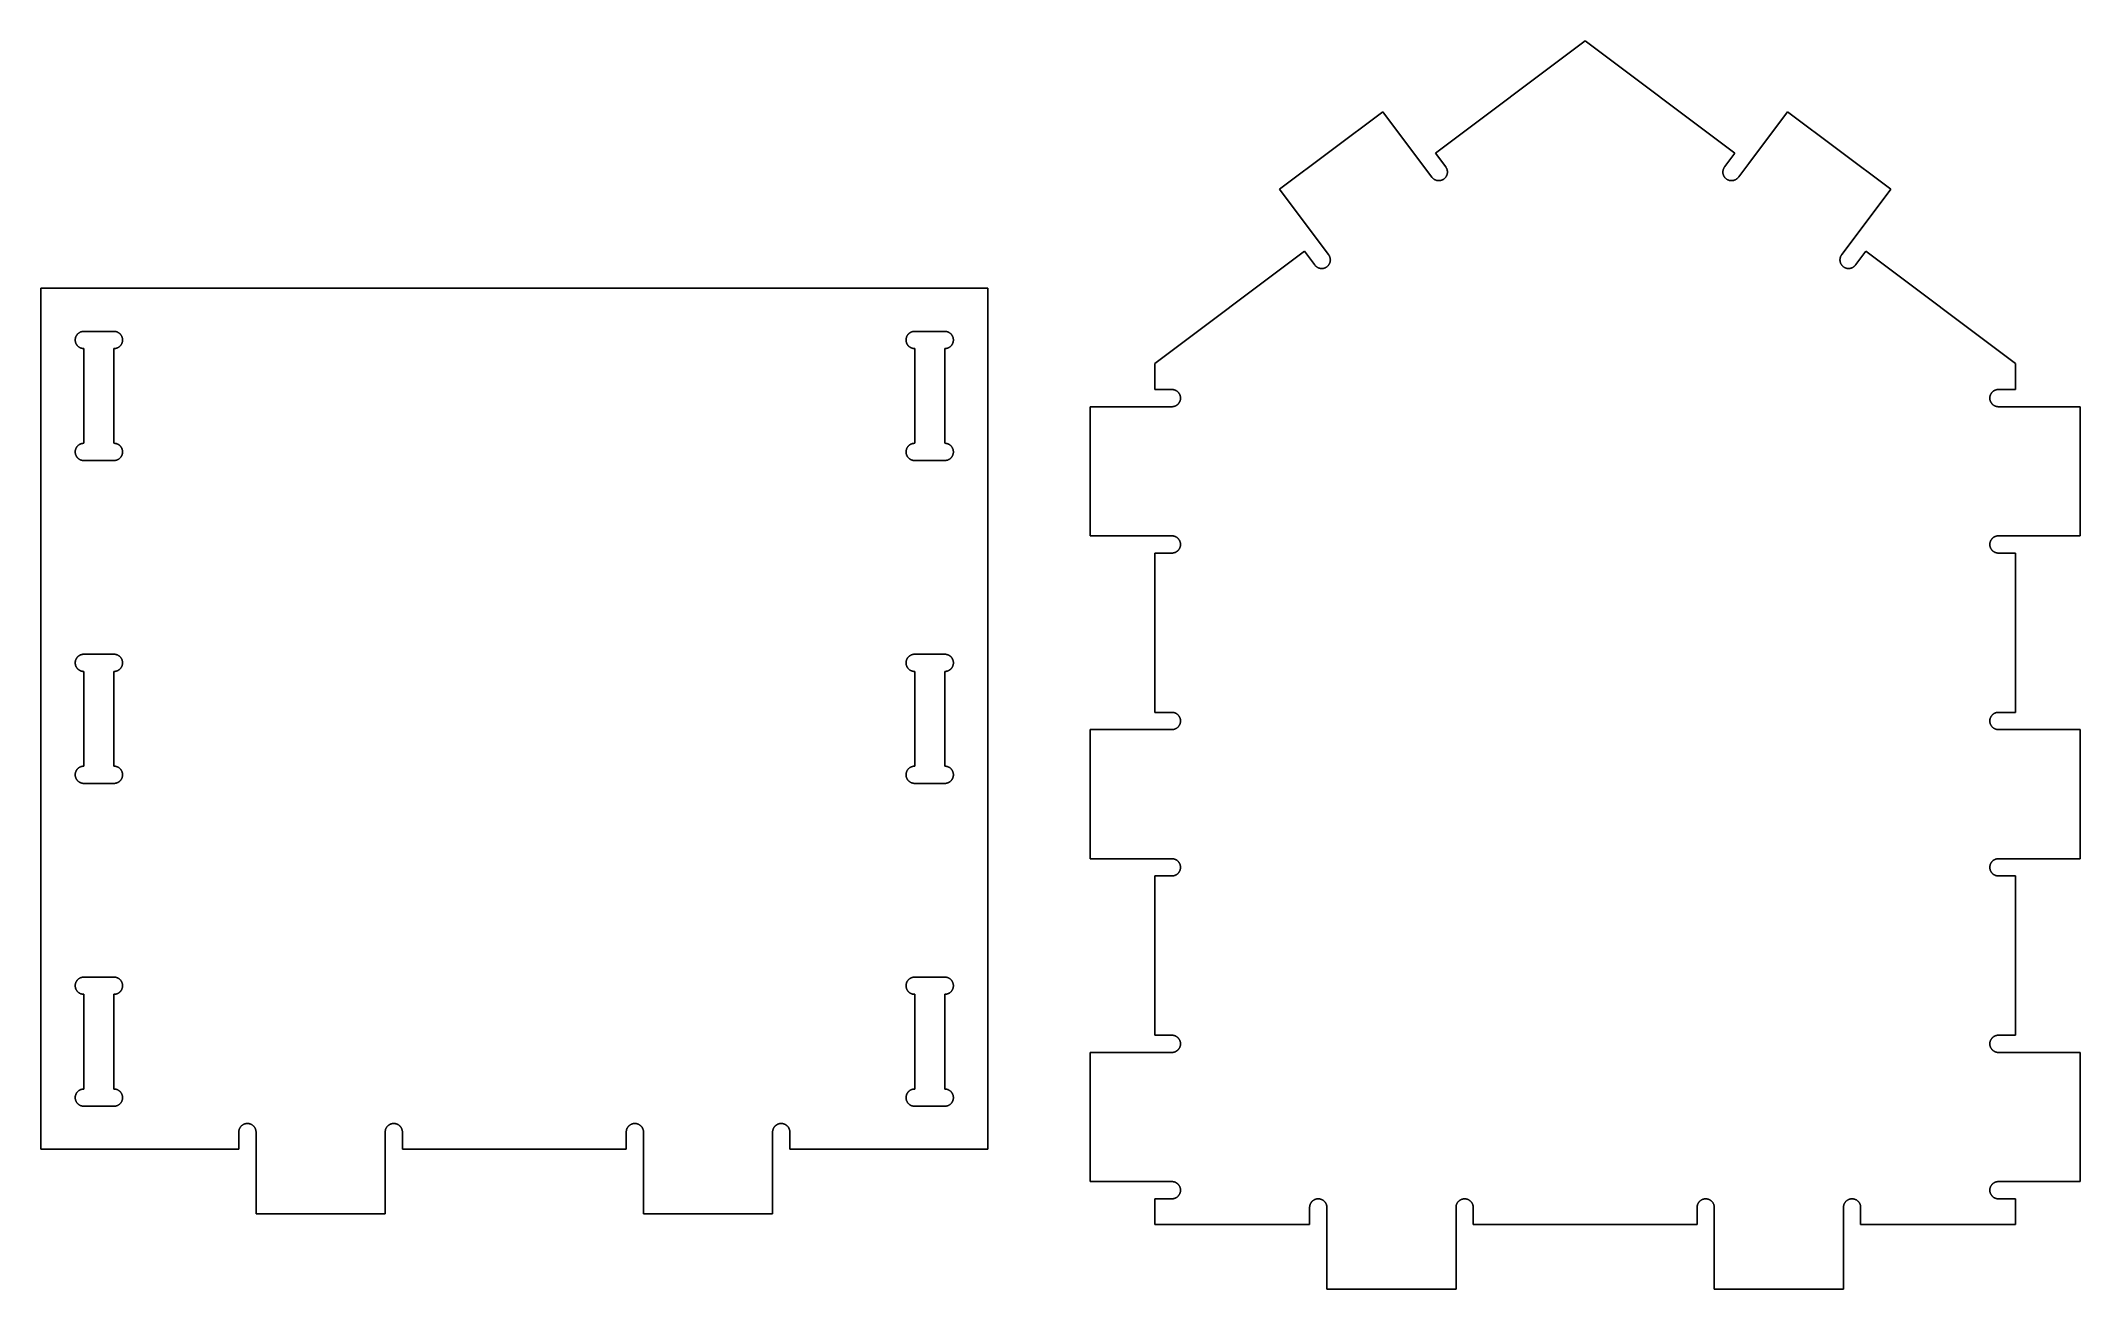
# Model space of a CAD drawing. Header units: millimetres. Extents: x 6.2 to 101, y 80 to 138.
import ezdxf

# ---------------------------------------------------------------- set-up
doc = ezdxf.new("R2010")
doc.units = ezdxf.units.MM
doc.layers.add('Default', color=18, linetype='Continuous', true_color=0x000000)

msp = doc.modelspace()

# ---------------------------------------------------------------- linework, layer by layer
at = {"layer": 'Default'}
for p, q in [((78, 138), (71.04, 132.78)), ((84.96, 132.78), (78, 138)), ((68.6, 134.7), (63.8, 131.1)), ((70.4, 132.3), (68.6, 134.7)), ((87.4, 134.7), (85.6, 132.3)), ((92.2, 131.1), (87.4, 134.7)), ((71.04, 132.78), (71.52, 132.142)), ((84.489, 132.154), (84.96, 132.78)), ((70.881, 131.661), (70.4, 132.3)), ((71.52, 132.142), (71.528, 132.131)), ((71.528, 132.131), (71.536, 132.12)), ((71.536, 132.12), (71.543, 132.108)), ((71.543, 132.108), (71.55, 132.096)), ((71.553, 131.712), (71.546, 131.7)), ((71.55, 132.096), (71.557, 132.084)), ((71.559, 131.724), (71.553, 131.712)), ((71.557, 132.084), (71.563, 132.071)), ((71.565, 131.737), (71.559, 131.724)), ((71.563, 132.071), (71.569, 132.059)), ((71.571, 131.749), (71.565, 131.737)), ((71.569, 132.059), (71.574, 132.046)), ((71.576, 131.762), (71.571, 131.749)), ((71.574, 132.046), (71.579, 132.033)), ((71.58, 131.775), (71.576, 131.762)), ((71.579, 132.033), (71.583, 132.02)), ((71.584, 131.788), (71.58, 131.775)), ((71.583, 132.02), (71.587, 132.007)), ((71.588, 131.802), (71.584, 131.788)), ((71.587, 132.007), (71.59, 131.993)), ((71.591, 131.815), (71.588, 131.802)), ((71.59, 131.993), (71.593, 131.98)), ((71.594, 131.829), (71.591, 131.815)), ((71.593, 131.98), (71.596, 131.966)), ((71.596, 131.842), (71.594, 131.829)), ((71.596, 131.966), (71.598, 131.952)), ((71.598, 131.856), (71.596, 131.842)), ((71.598, 131.952), (71.599, 131.939)), ((71.599, 131.87), (71.598, 131.856)), ((71.599, 131.939), (71.6, 131.925)), ((71.6, 131.884), (71.599, 131.87)), ((71.6, 131.925), (71.601, 131.911)), ((71.601, 131.897), (71.6, 131.884)), ((71.601, 131.911), (71.601, 131.897)), ((84.399, 131.909), (84.4, 131.923)), ((84.399, 131.895), (84.399, 131.909)), ((84.4, 131.881), (84.399, 131.895)), ((84.4, 131.923), (84.401, 131.937)), ((84.401, 131.867), (84.4, 131.881)), ((84.401, 131.937), (84.402, 131.951)), ((84.402, 131.854), (84.401, 131.867)), ((84.402, 131.951), (84.404, 131.965)), ((84.404, 131.84), (84.402, 131.854)), ((84.404, 131.965), (84.407, 131.979)), ((84.407, 131.826), (84.404, 131.84)), ((84.407, 131.979), (84.41, 131.992)), ((84.409, 131.812), (84.407, 131.826)), ((84.413, 131.799), (84.409, 131.812)), ((84.41, 131.992), (84.413, 132.006)), ((84.413, 132.006), (84.417, 132.019)), ((84.417, 131.785), (84.413, 131.799)), ((84.417, 132.019), (84.421, 132.032)), ((84.421, 131.772), (84.417, 131.785)), ((84.421, 132.032), (84.426, 132.046)), ((84.426, 131.759), (84.421, 131.772)), ((84.426, 132.046), (84.431, 132.058)), ((84.431, 131.746), (84.426, 131.759)), ((84.431, 132.058), (84.437, 132.071)), ((84.437, 131.733), (84.431, 131.746)), ((84.437, 132.071), (84.443, 132.084)), ((84.443, 131.721), (84.437, 131.733)), ((84.443, 132.084), (84.45, 132.096)), ((84.449, 131.708), (84.443, 131.721)), ((84.456, 131.696), (84.449, 131.708)), ((84.45, 132.096), (84.457, 132.108)), ((84.457, 132.108), (84.464, 132.12)), ((84.464, 132.12), (84.472, 132.132)), ((84.472, 132.132), (84.48, 132.143)), ((84.48, 132.143), (84.489, 132.154)), ((85.6, 132.3), (85.134, 131.683)), ((63.8, 131.1), (65.6, 128.7)), ((70.89, 131.65), (70.881, 131.661)), ((70.899, 131.639), (70.89, 131.65)), ((70.908, 131.629), (70.899, 131.639)), ((70.917, 131.619), (70.908, 131.629)), ((70.927, 131.61), (70.917, 131.619)), ((70.938, 131.6), (70.927, 131.61)), ((70.948, 131.591), (70.938, 131.6)), ((70.959, 131.583), (70.948, 131.591)), ((70.97, 131.575), (70.959, 131.583)), ((70.981, 131.567), (70.97, 131.575)), ((70.993, 131.56), (70.981, 131.567)), ((71.005, 131.553), (70.993, 131.56)), ((71.017, 131.546), (71.005, 131.553)), ((71.03, 131.54), (71.017, 131.546)), ((71.042, 131.534), (71.03, 131.54)), ((71.055, 131.529), (71.042, 131.534)), ((71.068, 131.524), (71.055, 131.529)), ((71.081, 131.52), (71.068, 131.524)), ((71.094, 131.516), (71.081, 131.52)), ((71.108, 131.513), (71.094, 131.516)), ((71.121, 131.51), (71.108, 131.513)), ((71.135, 131.507), (71.121, 131.51)), ((71.148, 131.505), (71.135, 131.507)), ((71.162, 131.503), (71.148, 131.505)), ((71.176, 131.502), (71.162, 131.503)), ((71.19, 131.502), (71.176, 131.502)), ((71.203, 131.502), (71.19, 131.502)), ((71.217, 131.502), (71.203, 131.502)), ((71.231, 131.503), (71.217, 131.502)), ((71.245, 131.504), (71.231, 131.503)), ((71.258, 131.506), (71.245, 131.504)), ((71.272, 131.508), (71.258, 131.506)), ((71.286, 131.511), (71.272, 131.508)), ((71.299, 131.514), (71.286, 131.511)), ((71.312, 131.517), (71.299, 131.514)), ((71.326, 131.522), (71.312, 131.517)), ((71.339, 131.526), (71.326, 131.522)), ((71.352, 131.531), (71.339, 131.526)), ((71.364, 131.536), (71.352, 131.531)), ((71.377, 131.542), (71.364, 131.536)), ((71.389, 131.549), (71.377, 131.542)), ((71.401, 131.555), (71.389, 131.549)), ((71.413, 131.562), (71.401, 131.555)), ((71.425, 131.57), (71.413, 131.562)), ((71.436, 131.578), (71.425, 131.57)), ((71.447, 131.586), (71.436, 131.578)), ((71.458, 131.595), (71.447, 131.586)), ((71.468, 131.604), (71.458, 131.595)), ((71.478, 131.613), (71.468, 131.604)), ((71.488, 131.623), (71.478, 131.613)), ((71.497, 131.633), (71.488, 131.623)), ((71.506, 131.644), (71.497, 131.633)), ((71.515, 131.654), (71.506, 131.644)), ((71.524, 131.665), (71.515, 131.654)), ((71.531, 131.677), (71.524, 131.665)), ((71.539, 131.688), (71.531, 131.677)), ((71.546, 131.7), (71.539, 131.688)), ((84.464, 131.684), (84.456, 131.696)), ((84.471, 131.673), (84.464, 131.684)), ((84.48, 131.662), (84.471, 131.673)), ((84.488, 131.65), (84.48, 131.662)), ((84.497, 131.64), (84.488, 131.65)), ((84.506, 131.629), (84.497, 131.64)), ((84.516, 131.619), (84.506, 131.629)), ((84.526, 131.61), (84.516, 131.619)), ((84.536, 131.6), (84.526, 131.61)), ((84.547, 131.591), (84.536, 131.6)), ((84.558, 131.583), (84.547, 131.591)), ((84.569, 131.574), (84.558, 131.583)), ((84.581, 131.567), (84.569, 131.574)), ((84.593, 131.559), (84.581, 131.567)), ((84.605, 131.552), (84.593, 131.559)), ((84.617, 131.546), (84.605, 131.552)), ((84.63, 131.539), (84.617, 131.546)), ((84.642, 131.534), (84.63, 131.539)), ((84.655, 131.528), (84.642, 131.534)), ((84.668, 131.524), (84.655, 131.528)), ((84.682, 131.519), (84.668, 131.524)), ((84.695, 131.515), (84.682, 131.519)), ((84.709, 131.512), (84.695, 131.515)), ((84.722, 131.509), (84.709, 131.512)), ((84.736, 131.507), (84.722, 131.509)), ((84.75, 131.505), (84.736, 131.507)), ((84.764, 131.503), (84.75, 131.505)), ((84.778, 131.502), (84.764, 131.503)), ((84.792, 131.502), (84.778, 131.502)), ((84.805, 131.502), (84.792, 131.502)), ((84.819, 131.502), (84.805, 131.502)), ((84.833, 131.503), (84.819, 131.502)), ((84.847, 131.504), (84.833, 131.503)), ((84.861, 131.506), (84.847, 131.504)), ((84.875, 131.509), (84.861, 131.506)), ((84.888, 131.512), (84.875, 131.509)), ((84.902, 131.515), (84.888, 131.512)), ((84.915, 131.519), (84.902, 131.515)), ((84.929, 131.523), (84.915, 131.519)), ((84.942, 131.528), (84.929, 131.523)), ((84.955, 131.533), (84.942, 131.528)), ((84.968, 131.538), (84.955, 131.533)), ((84.98, 131.545), (84.968, 131.538)), ((84.993, 131.551), (84.98, 131.545)), ((85.005, 131.558), (84.993, 131.551)), ((85.016, 131.565), (85.005, 131.558)), ((85.028, 131.573), (85.016, 131.565)), ((85.039, 131.581), (85.028, 131.573)), ((85.05, 131.59), (85.039, 131.581)), ((85.061, 131.599), (85.05, 131.59)), ((85.072, 131.608), (85.061, 131.599)), ((85.082, 131.618), (85.072, 131.608)), ((85.091, 131.628), (85.082, 131.618)), ((85.101, 131.638), (85.091, 131.628)), ((85.11, 131.649), (85.101, 131.638)), ((85.118, 131.66), (85.11, 131.649)), ((85.127, 131.671), (85.118, 131.66)), ((85.134, 131.683), (85.127, 131.671)), ((90.4, 128.7), (92.2, 131.1)), ((64.961, 128.219), (58, 123)), ((65.427, 127.601), (64.961, 128.219)), ((65.6, 128.7), (66.072, 128.072)), ((66.072, 128.072), (66.081, 128.062)), ((66.081, 128.062), (66.089, 128.05)), ((66.089, 128.05), (66.097, 128.039)), ((66.097, 128.039), (66.104, 128.027)), ((66.104, 128.027), (66.111, 128.015)), ((66.111, 128.015), (66.118, 128.002)), ((66.118, 128.002), (66.124, 127.99)), ((66.124, 127.99), (66.13, 127.977)), ((66.13, 127.977), (66.135, 127.964)), ((66.135, 127.964), (66.14, 127.951)), ((66.14, 127.951), (66.144, 127.938)), ((66.144, 127.938), (66.148, 127.924)), ((66.148, 127.924), (66.151, 127.911)), ((89.849, 127.911), (89.852, 127.925)), ((89.852, 127.925), (89.856, 127.938)), ((89.856, 127.938), (89.86, 127.951)), ((89.86, 127.951), (89.865, 127.964)), ((89.865, 127.964), (89.87, 127.977)), ((89.87, 127.977), (89.876, 127.99)), ((89.876, 127.99), (89.882, 128.003)), ((89.882, 128.003), (89.889, 128.015)), ((89.889, 128.015), (89.896, 128.027)), ((89.896, 128.027), (89.903, 128.039)), ((89.903, 128.039), (89.911, 128.05)), ((89.911, 128.05), (89.919, 128.062)), ((89.919, 128.062), (89.928, 128.073)), ((89.928, 128.073), (90.4, 128.7)), ((91.039, 128.219), (90.574, 127.601)), ((98, 123), (91.039, 128.219)), ((91.039, 128.219), (91.039, 128.219)), ((65.434, 127.59), (65.427, 127.601)), ((65.443, 127.578), (65.434, 127.59)), ((65.451, 127.567), (65.443, 127.578)), ((65.46, 127.557), (65.451, 127.567)), ((65.47, 127.546), (65.46, 127.557)), ((65.479, 127.536), (65.47, 127.546)), ((65.489, 127.527), (65.479, 127.536)), ((65.5, 127.517), (65.489, 127.527)), ((65.511, 127.509), (65.5, 127.517)), ((65.522, 127.5), (65.511, 127.509)), ((65.533, 127.492), (65.522, 127.5)), ((65.545, 127.484), (65.533, 127.492)), ((65.556, 127.477), (65.545, 127.484)), ((65.569, 127.47), (65.556, 127.477)), ((65.581, 127.463), (65.569, 127.47)), ((65.593, 127.457), (65.581, 127.463)), ((65.606, 127.452), (65.593, 127.457)), ((65.619, 127.446), (65.606, 127.452)), ((65.632, 127.442), (65.619, 127.446)), ((65.646, 127.437), (65.632, 127.442)), ((65.659, 127.434), (65.646, 127.437)), ((65.673, 127.43), (65.659, 127.434)), ((65.686, 127.427), (65.673, 127.43)), ((65.7, 127.425), (65.686, 127.427)), ((65.714, 127.423), (65.7, 127.425)), ((65.728, 127.422), (65.714, 127.423)), ((65.742, 127.421), (65.728, 127.422)), ((65.756, 127.42), (65.742, 127.421)), ((65.769, 127.42), (65.756, 127.42)), ((65.783, 127.421), (65.769, 127.42)), ((65.797, 127.422), (65.783, 127.421)), ((65.811, 127.423), (65.797, 127.422)), ((65.825, 127.425), (65.811, 127.423)), ((65.839, 127.428), (65.825, 127.425)), ((65.852, 127.431), (65.839, 127.428)), ((65.866, 127.434), (65.852, 127.431)), ((65.879, 127.438), (65.866, 127.434)), ((65.893, 127.442), (65.879, 127.438)), ((65.906, 127.447), (65.893, 127.442)), ((65.919, 127.452), (65.906, 127.447)), ((65.931, 127.458), (65.919, 127.452)), ((65.944, 127.464), (65.931, 127.458)), ((65.956, 127.471), (65.944, 127.464)), ((65.968, 127.478), (65.956, 127.471)), ((65.98, 127.485), (65.968, 127.478)), ((65.992, 127.493), (65.98, 127.485)), ((66.003, 127.501), (65.992, 127.493)), ((66.014, 127.51), (66.003, 127.501)), ((66.025, 127.519), (66.014, 127.51)), ((66.035, 127.528), (66.025, 127.519)), ((66.045, 127.538), (66.035, 127.528)), ((66.055, 127.548), (66.045, 127.538)), ((66.064, 127.558), (66.055, 127.548)), ((66.073, 127.569), (66.064, 127.558)), ((66.081, 127.58), (66.073, 127.569)), ((66.09, 127.592), (66.081, 127.58)), ((66.097, 127.603), (66.09, 127.592)), ((66.105, 127.615), (66.097, 127.603)), ((66.112, 127.627), (66.105, 127.615)), ((66.118, 127.639), (66.112, 127.627)), ((66.124, 127.652), (66.118, 127.639)), ((66.13, 127.665), (66.124, 127.652)), ((66.135, 127.678), (66.13, 127.665)), ((66.14, 127.691), (66.135, 127.678)), ((66.144, 127.704), (66.14, 127.691)), ((66.148, 127.717), (66.144, 127.704)), ((66.151, 127.731), (66.148, 127.717)), ((66.151, 127.911), (66.154, 127.897)), ((66.154, 127.745), (66.151, 127.731)), ((66.154, 127.897), (66.157, 127.883)), ((66.157, 127.758), (66.154, 127.745)), ((66.157, 127.883), (66.159, 127.87)), ((66.159, 127.772), (66.157, 127.758)), ((66.159, 127.87), (66.16, 127.856)), ((66.16, 127.786), (66.159, 127.772)), ((66.16, 127.856), (66.161, 127.842)), ((66.161, 127.8), (66.16, 127.786)), ((66.161, 127.842), (66.162, 127.828)), ((66.162, 127.814), (66.161, 127.8)), ((66.162, 127.828), (66.162, 127.814)), ((89.838, 127.814), (89.839, 127.828)), ((89.839, 127.8), (89.838, 127.814)), ((89.839, 127.842), (89.84, 127.856)), ((89.839, 127.828), (89.839, 127.842)), ((89.84, 127.786), (89.839, 127.8)), ((89.84, 127.856), (89.841, 127.87)), ((89.841, 127.772), (89.84, 127.786)), ((89.841, 127.87), (89.843, 127.884)), ((89.843, 127.758), (89.841, 127.772)), ((89.843, 127.884), (89.846, 127.897)), ((89.846, 127.745), (89.843, 127.758)), ((89.846, 127.897), (89.849, 127.911)), ((89.849, 127.731), (89.846, 127.745)), ((89.852, 127.718), (89.849, 127.731)), ((89.856, 127.704), (89.852, 127.718)), ((89.86, 127.691), (89.856, 127.704)), ((89.865, 127.678), (89.86, 127.691)), ((89.87, 127.665), (89.865, 127.678)), ((89.876, 127.652), (89.87, 127.665)), ((89.882, 127.639), (89.876, 127.652)), ((89.888, 127.627), (89.882, 127.639)), ((89.895, 127.615), (89.888, 127.627)), ((89.903, 127.603), (89.895, 127.615)), ((89.91, 127.592), (89.903, 127.603)), ((89.919, 127.58), (89.91, 127.592)), ((89.927, 127.569), (89.919, 127.58)), ((89.936, 127.559), (89.927, 127.569)), ((89.945, 127.548), (89.936, 127.559)), ((89.955, 127.538), (89.945, 127.548)), ((89.965, 127.528), (89.955, 127.538)), ((89.975, 127.519), (89.965, 127.528)), ((89.986, 127.51), (89.975, 127.519)), ((89.997, 127.501), (89.986, 127.51)), ((90.008, 127.493), (89.997, 127.501)), ((90.02, 127.485), (90.008, 127.493)), ((90.032, 127.478), (90.02, 127.485)), ((90.044, 127.471), (90.032, 127.478)), ((90.056, 127.464), (90.044, 127.471)), ((90.069, 127.458), (90.056, 127.464)), ((90.081, 127.452), (90.069, 127.458)), ((90.094, 127.447), (90.081, 127.452)), ((90.107, 127.442), (90.094, 127.447)), ((90.121, 127.438), (90.107, 127.442)), ((90.134, 127.434), (90.121, 127.438)), ((90.148, 127.431), (90.134, 127.434)), ((90.161, 127.428), (90.148, 127.431)), ((90.175, 127.425), (90.161, 127.428)), ((90.189, 127.423), (90.175, 127.425)), ((90.203, 127.422), (90.189, 127.423)), ((90.217, 127.421), (90.203, 127.422)), ((90.231, 127.42), (90.217, 127.421)), ((90.245, 127.42), (90.231, 127.42)), ((90.259, 127.421), (90.245, 127.42)), ((90.272, 127.422), (90.259, 127.421)), ((90.286, 127.423), (90.272, 127.422)), ((90.3, 127.425), (90.286, 127.423)), ((90.314, 127.427), (90.3, 127.425)), ((90.328, 127.43), (90.314, 127.427)), ((90.341, 127.434), (90.328, 127.43)), ((90.355, 127.437), (90.341, 127.434)), ((90.368, 127.442), (90.355, 127.437)), ((90.381, 127.446), (90.368, 127.442)), ((90.394, 127.452), (90.381, 127.446)), ((90.407, 127.457), (90.394, 127.452)), ((90.419, 127.463), (90.407, 127.457)), ((90.432, 127.47), (90.419, 127.463)), ((90.444, 127.477), (90.432, 127.47)), ((90.456, 127.484), (90.444, 127.477)), ((90.467, 127.492), (90.456, 127.484)), ((90.478, 127.5), (90.467, 127.492)), ((90.49, 127.509), (90.478, 127.5)), ((90.5, 127.518), (90.49, 127.509)), ((90.511, 127.527), (90.5, 127.518)), ((90.521, 127.537), (90.511, 127.527)), ((90.53, 127.547), (90.521, 127.537)), ((90.54, 127.557), (90.53, 127.547)), ((90.549, 127.568), (90.54, 127.557)), ((90.557, 127.578), (90.549, 127.568)), ((90.566, 127.59), (90.557, 127.578)), ((90.574, 127.601), (90.566, 127.59)), ((50.25, 126.5), (6.25, 126.5)), ((6.25, 126.5), (6.25, 86.5)), ((50.25, 86.5), (50.25, 126.5)), ((7.85, 124.114), (7.851, 124.128)), ((7.851, 124.128), (7.852, 124.142)), ((7.852, 124.142), (7.854, 124.156)), ((7.854, 124.156), (7.856, 124.169)), ((7.856, 124.169), (7.859, 124.183)), ((7.859, 124.183), (7.862, 124.197)), ((7.862, 124.197), (7.866, 124.21)), ((7.866, 124.21), (7.87, 124.224)), ((7.87, 124.224), (7.874, 124.237)), ((7.874, 124.237), (7.879, 124.25)), ((7.879, 124.25), (7.885, 124.263)), ((7.885, 124.263), (7.891, 124.275)), ((7.891, 124.275), (7.897, 124.288)), ((7.897, 124.288), (7.904, 124.3)), ((7.904, 124.3), (7.911, 124.312)), ((7.911, 124.312), (7.918, 124.324)), ((7.918, 124.324), (7.926, 124.335)), ((7.926, 124.335), (7.935, 124.346)), ((7.935, 124.346), (7.944, 124.357)), ((7.944, 124.357), (7.953, 124.368)), ((7.953, 124.368), (7.962, 124.378)), ((7.962, 124.378), (7.972, 124.388)), ((7.972, 124.388), (7.982, 124.397)), ((7.982, 124.397), (7.993, 124.406)), ((7.993, 124.406), (8.004, 124.415)), ((8.004, 124.415), (8.015, 124.424)), ((8.015, 124.424), (8.026, 124.432)), ((8.026, 124.432), (8.038, 124.439)), ((8.038, 124.439), (8.05, 124.446)), ((8.05, 124.446), (8.062, 124.453)), ((8.062, 124.453), (8.075, 124.459)), ((8.075, 124.459), (8.087, 124.465)), ((8.087, 124.465), (8.1, 124.471)), ((8.1, 124.471), (8.113, 124.476)), ((8.113, 124.476), (8.126, 124.48)), ((8.126, 124.48), (8.14, 124.484)), ((8.14, 124.484), (8.153, 124.488)), ((8.153, 124.488), (8.167, 124.491)), ((8.167, 124.491), (8.181, 124.494)), ((8.181, 124.494), (8.194, 124.496)), ((8.194, 124.496), (8.208, 124.498)), ((8.208, 124.498), (8.222, 124.499)), ((8.222, 124.499), (8.236, 124.5)), ((8.236, 124.5), (8.25, 124.5)), ((8.25, 124.5), (9.649, 124.5)), ((9.649, 124.5), (9.663, 124.5)), ((9.663, 124.5), (9.677, 124.499)), ((9.677, 124.499), (9.691, 124.498)), ((9.691, 124.498), (9.705, 124.496)), ((9.705, 124.496), (9.719, 124.494)), ((9.719, 124.494), (9.733, 124.491)), ((9.733, 124.491), (9.746, 124.488)), ((9.746, 124.488), (9.76, 124.485)), ((9.76, 124.485), (9.773, 124.48)), ((9.773, 124.48), (9.786, 124.476)), ((9.786, 124.476), (9.799, 124.471)), ((9.799, 124.471), (9.812, 124.465)), ((9.812, 124.465), (9.825, 124.46)), ((9.825, 124.46), (9.837, 124.453)), ((9.837, 124.453), (9.849, 124.446)), ((9.849, 124.446), (9.861, 124.439)), ((9.861, 124.439), (9.873, 124.432)), ((9.873, 124.432), (9.884, 124.424)), ((9.884, 124.424), (9.896, 124.415)), ((9.896, 124.415), (9.906, 124.407)), ((9.906, 124.407), (9.917, 124.397)), ((9.917, 124.397), (9.927, 124.388)), ((9.927, 124.388), (9.937, 124.378)), ((9.937, 124.378), (9.947, 124.368)), ((9.947, 124.368), (9.956, 124.357)), ((9.956, 124.357), (9.965, 124.346)), ((9.965, 124.346), (9.973, 124.335)), ((9.973, 124.335), (9.981, 124.324)), ((9.981, 124.324), (9.989, 124.312)), ((9.989, 124.312), (9.996, 124.3)), ((9.996, 124.3), (10.002, 124.288)), ((10.002, 124.288), (10.009, 124.276)), ((10.009, 124.276), (10.015, 124.263)), ((10.015, 124.263), (10.02, 124.25)), ((10.02, 124.25), (10.025, 124.237)), ((10.025, 124.237), (10.03, 124.224)), ((10.03, 124.224), (10.034, 124.21)), ((10.034, 124.21), (10.037, 124.197)), ((10.037, 124.197), (10.041, 124.183)), ((10.041, 124.183), (10.043, 124.17)), ((10.043, 124.17), (10.045, 124.156)), ((10.045, 124.156), (10.047, 124.142)), ((10.047, 124.142), (10.048, 124.128)), ((10.048, 124.128), (10.049, 124.114)), ((46.45, 124.121), (46.451, 124.134)), ((46.451, 124.134), (46.453, 124.148)), ((46.453, 124.148), (46.455, 124.162)), ((46.455, 124.162), (46.457, 124.176)), ((46.457, 124.176), (46.46, 124.189)), ((46.46, 124.189), (46.463, 124.202)), ((46.463, 124.202), (46.467, 124.216)), ((46.467, 124.216), (46.471, 124.229)), ((46.471, 124.229), (46.476, 124.242)), ((46.476, 124.242), (46.481, 124.255)), ((46.481, 124.255), (46.487, 124.267)), ((46.487, 124.267), (46.493, 124.28)), ((46.493, 124.28), (46.499, 124.292)), ((46.499, 124.292), (46.506, 124.304)), ((46.506, 124.304), (46.513, 124.316)), ((46.513, 124.316), (46.521, 124.327)), ((46.521, 124.327), (46.529, 124.339)), ((46.529, 124.339), (46.537, 124.349)), ((46.537, 124.349), (46.546, 124.36)), ((46.546, 124.36), (46.555, 124.37)), ((46.555, 124.37), (46.565, 124.38)), ((46.565, 124.38), (46.574, 124.39)), ((46.574, 124.39), (46.585, 124.399)), ((46.585, 124.399), (46.595, 124.408)), ((46.595, 124.408), (46.606, 124.417)), ((46.606, 124.417), (46.617, 124.425)), ((46.617, 124.425), (46.628, 124.433)), ((46.628, 124.433), (46.64, 124.441)), ((46.64, 124.441), (46.652, 124.448)), ((46.652, 124.448), (46.664, 124.454)), ((46.664, 124.454), (46.676, 124.46)), ((46.676, 124.46), (46.689, 124.466)), ((46.689, 124.466), (46.702, 124.472)), ((46.702, 124.472), (46.715, 124.476)), ((46.715, 124.476), (46.728, 124.481)), ((46.728, 124.481), (46.741, 124.485)), ((46.741, 124.485), (46.754, 124.488)), ((46.754, 124.488), (46.768, 124.491)), ((46.768, 124.491), (46.781, 124.494)), ((46.781, 124.494), (46.795, 124.496)), ((46.795, 124.496), (46.809, 124.498)), ((46.809, 124.498), (46.822, 124.499)), ((46.822, 124.499), (46.836, 124.5)), ((46.836, 124.5), (46.85, 124.5)), ((46.85, 124.5), (48.25, 124.5)), ((48.25, 124.5), (48.264, 124.5)), ((48.264, 124.5), (48.278, 124.499)), ((48.278, 124.499), (48.292, 124.498)), ((48.292, 124.498), (48.305, 124.496)), ((48.305, 124.496), (48.319, 124.494)), ((48.319, 124.494), (48.333, 124.491)), ((48.333, 124.491), (48.347, 124.488)), ((48.347, 124.488), (48.36, 124.485)), ((48.36, 124.485), (48.373, 124.48)), ((48.373, 124.48), (48.387, 124.476)), ((48.387, 124.476), (48.4, 124.471)), ((48.4, 124.471), (48.412, 124.465)), ((48.412, 124.465), (48.425, 124.46)), ((48.425, 124.46), (48.438, 124.453)), ((48.438, 124.453), (48.45, 124.446)), ((48.45, 124.446), (48.462, 124.439)), ((48.462, 124.439), (48.473, 124.432)), ((48.473, 124.432), (48.485, 124.424)), ((48.485, 124.424), (48.496, 124.415)), ((48.496, 124.415), (48.507, 124.406)), ((48.507, 124.406), (48.517, 124.397)), ((48.517, 124.397), (48.528, 124.388)), ((48.528, 124.388), (48.538, 124.378)), ((48.538, 124.378), (48.547, 124.368)), ((48.547, 124.368), (48.556, 124.357)), ((48.556, 124.357), (48.565, 124.346)), ((48.565, 124.346), (48.573, 124.335)), ((48.573, 124.335), (48.581, 124.324)), ((48.581, 124.324), (48.589, 124.312)), ((48.589, 124.312), (48.596, 124.3)), ((48.596, 124.3), (48.603, 124.288)), ((48.603, 124.288), (48.609, 124.275)), ((48.609, 124.275), (48.615, 124.263)), ((48.615, 124.263), (48.621, 124.25)), ((48.621, 124.25), (48.626, 124.237)), ((48.626, 124.237), (48.63, 124.224)), ((48.63, 124.224), (48.634, 124.21)), ((48.634, 124.21), (48.638, 124.197)), ((48.638, 124.197), (48.641, 124.183)), ((48.641, 124.183), (48.644, 124.17)), ((48.644, 124.17), (48.646, 124.156)), ((48.646, 124.156), (48.648, 124.142)), ((48.648, 124.142), (48.649, 124.128)), ((48.649, 124.128), (48.65, 124.114)), ((7.85, 124.1), (7.85, 124.114)), ((7.85, 124.086), (7.85, 124.1)), ((7.851, 124.072), (7.85, 124.086)), ((7.852, 124.058), (7.851, 124.072)), ((7.854, 124.044), (7.852, 124.058)), ((7.856, 124.031), (7.854, 124.044)), ((7.859, 124.017), (7.856, 124.031)), ((7.862, 124.003), (7.859, 124.017)), ((7.866, 123.99), (7.862, 124.003)), ((7.87, 123.976), (7.866, 123.99)), ((7.874, 123.963), (7.87, 123.976)), ((7.879, 123.95), (7.874, 123.963)), ((7.885, 123.937), (7.879, 123.95)), ((7.891, 123.925), (7.885, 123.937)), ((7.897, 123.912), (7.891, 123.925)), ((7.904, 123.9), (7.897, 123.912)), ((7.911, 123.888), (7.904, 123.9)), ((7.918, 123.876), (7.911, 123.888)), ((7.926, 123.865), (7.918, 123.876)), ((7.935, 123.854), (7.926, 123.865)), ((7.944, 123.843), (7.935, 123.854)), ((7.953, 123.832), (7.944, 123.843)), ((7.962, 123.822), (7.953, 123.832)), ((7.972, 123.812), (7.962, 123.822)), ((7.982, 123.803), (7.972, 123.812)), ((7.993, 123.794), (7.982, 123.803)), ((8.004, 123.785), (7.993, 123.794)), ((8.015, 123.776), (8.004, 123.785)), ((8.026, 123.768), (8.015, 123.776)), ((8.038, 123.761), (8.026, 123.768)), ((8.05, 123.754), (8.038, 123.761)), ((8.062, 123.747), (8.05, 123.754)), ((8.075, 123.741), (8.062, 123.747)), ((8.087, 123.735), (8.075, 123.741)), ((8.1, 123.729), (8.087, 123.735)), ((8.113, 123.724), (8.1, 123.729)), ((8.126, 123.72), (8.113, 123.724)), ((8.14, 123.716), (8.126, 123.72)), ((8.153, 123.712), (8.14, 123.716)), ((8.167, 123.709), (8.153, 123.712)), ((8.181, 123.706), (8.167, 123.709)), ((8.194, 123.704), (8.181, 123.706)), ((8.208, 123.702), (8.194, 123.704)), ((8.222, 123.701), (8.208, 123.702)), ((8.236, 123.7), (8.222, 123.701)), ((8.25, 123.7), (8.236, 123.7)), ((8.25, 119.3), (8.25, 123.7)), ((9.664, 123.7), (9.65, 123.7)), ((9.65, 123.7), (9.65, 119.3)), ((9.678, 123.701), (9.664, 123.7)), ((9.692, 123.702), (9.678, 123.701)), ((9.706, 123.704), (9.692, 123.702)), ((9.719, 123.706), (9.706, 123.704)), ((9.733, 123.709), (9.719, 123.706)), ((9.747, 123.712), (9.733, 123.709)), ((9.76, 123.716), (9.747, 123.712)), ((9.774, 123.72), (9.76, 123.716)), ((9.787, 123.724), (9.774, 123.72)), ((9.8, 123.729), (9.787, 123.724)), ((9.813, 123.735), (9.8, 123.729)), ((9.825, 123.741), (9.813, 123.735)), ((9.838, 123.747), (9.825, 123.741)), ((9.85, 123.754), (9.838, 123.747)), ((9.862, 123.761), (9.85, 123.754)), ((9.873, 123.769), (9.862, 123.761)), ((9.885, 123.777), (9.873, 123.769)), ((9.896, 123.785), (9.885, 123.777)), ((9.907, 123.794), (9.896, 123.785)), ((9.917, 123.803), (9.907, 123.794)), ((9.928, 123.813), (9.917, 123.803)), ((9.937, 123.822), (9.928, 123.813)), ((9.947, 123.833), (9.937, 123.822)), ((9.956, 123.843), (9.947, 123.833)), ((9.965, 123.854), (9.956, 123.843)), ((9.973, 123.865), (9.965, 123.854)), ((9.981, 123.877), (9.973, 123.865)), ((9.989, 123.888), (9.981, 123.877)), ((9.996, 123.9), (9.989, 123.888)), ((10.003, 123.913), (9.996, 123.9)), ((10.009, 123.925), (10.003, 123.913)), ((10.015, 123.938), (10.009, 123.925)), ((10.02, 123.951), (10.015, 123.938)), ((10.025, 123.964), (10.02, 123.951)), ((10.03, 123.977), (10.025, 123.964)), ((10.034, 123.99), (10.03, 123.977)), ((10.038, 124.004), (10.034, 123.99)), ((10.041, 124.017), (10.038, 124.004)), ((10.043, 124.031), (10.041, 124.017)), ((10.046, 124.045), (10.043, 124.031)), ((10.047, 124.059), (10.046, 124.045)), ((10.048, 124.072), (10.047, 124.059)), ((10.049, 124.086), (10.048, 124.072)), ((10.049, 124.114), (10.049, 124.1)), ((10.049, 124.1), (10.049, 124.086)), ((46.45, 124.107), (46.45, 124.121)), ((46.45, 124.093), (46.45, 124.107)), ((46.45, 124.079), (46.45, 124.093)), ((46.451, 124.066), (46.45, 124.079)), ((46.453, 124.052), (46.451, 124.066)), ((46.455, 124.038), (46.453, 124.052)), ((46.457, 124.024), (46.455, 124.038)), ((46.46, 124.011), (46.457, 124.024)), ((46.463, 123.998), (46.46, 124.011)), ((46.467, 123.984), (46.463, 123.998)), ((46.471, 123.971), (46.467, 123.984)), ((46.476, 123.958), (46.471, 123.971)), ((46.481, 123.945), (46.476, 123.958)), ((46.487, 123.933), (46.481, 123.945)), ((46.493, 123.92), (46.487, 123.933)), ((46.499, 123.908), (46.493, 123.92)), ((46.506, 123.896), (46.499, 123.908)), ((46.513, 123.884), (46.506, 123.896)), ((46.521, 123.873), (46.513, 123.884)), ((46.529, 123.861), (46.521, 123.873)), ((46.537, 123.851), (46.529, 123.861)), ((46.546, 123.84), (46.537, 123.851)), ((46.555, 123.83), (46.546, 123.84)), ((46.565, 123.82), (46.555, 123.83)), ((46.574, 123.81), (46.565, 123.82)), ((46.585, 123.801), (46.574, 123.81)), ((46.595, 123.792), (46.585, 123.801)), ((46.606, 123.783), (46.595, 123.792)), ((46.617, 123.775), (46.606, 123.783)), ((46.628, 123.767), (46.617, 123.775)), ((46.64, 123.759), (46.628, 123.767)), ((46.652, 123.752), (46.64, 123.759)), ((46.664, 123.746), (46.652, 123.752)), ((46.676, 123.74), (46.664, 123.746)), ((46.689, 123.734), (46.676, 123.74)), ((46.702, 123.728), (46.689, 123.734)), ((46.715, 123.724), (46.702, 123.728)), ((46.728, 123.719), (46.715, 123.724)), ((46.741, 123.715), (46.728, 123.719)), ((46.754, 123.712), (46.741, 123.715)), ((46.768, 123.709), (46.754, 123.712)), ((46.781, 123.706), (46.768, 123.709)), ((46.795, 123.704), (46.781, 123.706)), ((46.809, 123.702), (46.795, 123.704)), ((46.822, 123.701), (46.809, 123.702)), ((46.836, 123.7), (46.822, 123.701)), ((46.85, 123.7), (46.836, 123.7)), ((46.85, 119.3), (46.85, 123.7)), ((48.264, 123.7), (48.25, 123.7)), ((48.25, 123.7), (48.25, 119.3)), ((48.278, 123.701), (48.264, 123.7)), ((48.292, 123.702), (48.278, 123.701)), ((48.306, 123.704), (48.292, 123.702)), ((48.319, 123.706), (48.306, 123.704)), ((48.333, 123.709), (48.319, 123.706)), ((48.347, 123.712), (48.333, 123.709)), ((48.36, 123.716), (48.347, 123.712)), ((48.374, 123.72), (48.36, 123.716)), ((48.387, 123.724), (48.374, 123.72)), ((48.4, 123.729), (48.387, 123.724)), ((48.413, 123.735), (48.4, 123.729)), ((48.425, 123.741), (48.413, 123.735)), ((48.438, 123.747), (48.425, 123.741)), ((48.45, 123.754), (48.438, 123.747)), ((48.462, 123.761), (48.45, 123.754)), ((48.474, 123.768), (48.462, 123.761)), ((48.485, 123.776), (48.474, 123.768)), ((48.496, 123.785), (48.485, 123.776)), ((48.507, 123.794), (48.496, 123.785)), ((48.518, 123.803), (48.507, 123.794)), ((48.528, 123.812), (48.518, 123.803)), ((48.538, 123.822), (48.528, 123.812)), ((48.547, 123.832), (48.538, 123.822)), ((48.556, 123.843), (48.547, 123.832)), ((48.565, 123.854), (48.556, 123.843)), ((48.574, 123.865), (48.565, 123.854)), ((48.582, 123.876), (48.574, 123.865)), ((48.589, 123.888), (48.582, 123.876)), ((48.596, 123.9), (48.589, 123.888)), ((48.603, 123.912), (48.596, 123.9)), ((48.609, 123.925), (48.603, 123.912)), ((48.615, 123.937), (48.609, 123.925)), ((48.621, 123.95), (48.615, 123.937)), ((48.626, 123.963), (48.621, 123.95)), ((48.63, 123.976), (48.626, 123.963)), ((48.634, 123.99), (48.63, 123.976)), ((48.638, 124.003), (48.634, 123.99)), ((48.641, 124.017), (48.638, 124.003)), ((48.644, 124.031), (48.641, 124.017)), ((48.646, 124.044), (48.644, 124.031)), ((48.648, 124.058), (48.646, 124.044)), ((48.649, 124.072), (48.648, 124.058)), ((48.65, 124.086), (48.649, 124.072)), ((48.65, 124.114), (48.65, 124.1)), ((48.65, 124.1), (48.65, 124.086)), ((58, 123), (58, 121.8)), ((98, 121.8), (98, 123)), ((58, 121.8), (58.8, 121.8)), ((58.8, 121.8), (58.814, 121.8)), ((58.814, 121.8), (58.828, 121.799)), ((58.828, 121.799), (58.841, 121.798)), ((58.841, 121.798), (58.855, 121.796)), ((58.855, 121.796), (58.869, 121.794)), ((58.869, 121.794), (58.882, 121.791)), ((58.882, 121.791), (58.896, 121.788)), ((58.896, 121.788), (58.909, 121.785)), ((58.909, 121.785), (58.922, 121.781)), ((58.922, 121.781), (58.935, 121.776)), ((58.935, 121.776), (58.948, 121.772)), ((58.948, 121.772), (58.961, 121.766)), ((58.961, 121.766), (58.974, 121.76)), ((58.974, 121.76), (58.986, 121.754)), ((58.986, 121.754), (58.998, 121.748)), ((58.998, 121.748), (59.01, 121.741)), ((59.01, 121.741), (59.022, 121.733)), ((59.022, 121.733), (59.033, 121.725)), ((59.033, 121.725), (59.044, 121.717)), ((59.044, 121.717), (59.055, 121.708)), ((59.055, 121.708), (59.065, 121.699)), ((59.065, 121.699), (59.075, 121.69)), ((59.075, 121.69), (59.085, 121.68)), ((59.085, 121.68), (59.095, 121.67)), ((59.095, 121.67), (59.104, 121.66)), ((59.104, 121.66), (59.113, 121.649)), ((59.113, 121.649), (59.121, 121.638)), ((59.121, 121.638), (59.129, 121.627)), ((59.129, 121.627), (59.137, 121.616)), ((59.137, 121.616), (59.144, 121.604)), ((59.144, 121.604), (59.151, 121.592)), ((59.151, 121.592), (59.157, 121.58)), ((59.157, 121.58), (59.163, 121.567)), ((59.163, 121.567), (59.169, 121.555)), ((59.169, 121.555), (59.174, 121.542)), ((59.174, 121.542), (59.179, 121.529)), ((59.179, 121.529), (59.183, 121.516)), ((59.183, 121.284), (59.179, 121.271)), ((59.183, 121.516), (59.187, 121.502)), ((59.187, 121.298), (59.183, 121.284)), ((59.187, 121.502), (59.19, 121.489)), ((59.19, 121.311), (59.187, 121.298)), ((59.19, 121.489), (59.193, 121.475)), ((59.193, 121.325), (59.19, 121.311)), ((59.193, 121.475), (59.195, 121.462)), ((59.195, 121.338), (59.193, 121.325)), ((59.195, 121.462), (59.197, 121.448)), ((59.197, 121.352), (59.195, 121.338)), ((59.197, 121.448), (59.199, 121.434)), ((59.199, 121.366), (59.197, 121.352)), ((59.199, 121.434), (59.199, 121.421)), ((59.199, 121.421), (59.2, 121.407)), ((59.2, 121.393), (59.199, 121.379)), ((59.199, 121.379), (59.199, 121.366)), ((59.2, 121.407), (59.2, 121.393)), ((96.8, 121.407), (96.801, 121.421)), ((96.8, 121.393), (96.8, 121.407)), ((96.801, 121.379), (96.8, 121.393)), ((96.801, 121.434), (96.803, 121.448)), ((96.801, 121.421), (96.801, 121.434)), ((96.801, 121.366), (96.801, 121.379)), ((96.803, 121.352), (96.801, 121.366)), ((96.803, 121.448), (96.805, 121.462)), ((96.805, 121.338), (96.803, 121.352)), ((96.805, 121.462), (96.807, 121.475)), ((96.807, 121.325), (96.805, 121.338)), ((96.807, 121.475), (96.81, 121.489)), ((96.81, 121.311), (96.807, 121.325)), ((96.81, 121.489), (96.813, 121.502)), ((96.813, 121.298), (96.81, 121.311)), ((96.813, 121.502), (96.817, 121.516)), ((96.817, 121.284), (96.813, 121.298)), ((96.817, 121.516), (96.821, 121.529)), ((96.821, 121.271), (96.817, 121.284)), ((96.821, 121.529), (96.826, 121.542)), ((96.826, 121.542), (96.831, 121.555)), ((96.831, 121.555), (96.837, 121.567)), ((96.837, 121.567), (96.843, 121.58)), ((96.843, 121.58), (96.849, 121.592)), ((96.849, 121.592), (96.856, 121.604)), ((96.856, 121.604), (96.863, 121.616)), ((96.863, 121.616), (96.871, 121.627)), ((96.871, 121.627), (96.879, 121.638)), ((96.879, 121.638), (96.887, 121.649)), ((96.887, 121.649), (96.896, 121.66)), ((96.896, 121.66), (96.905, 121.67)), ((96.905, 121.67), (96.915, 121.68)), ((96.915, 121.68), (96.925, 121.69)), ((96.925, 121.69), (96.935, 121.699)), ((96.935, 121.699), (96.945, 121.708)), ((96.945, 121.708), (96.956, 121.717)), ((96.956, 121.717), (96.967, 121.725)), ((96.967, 121.725), (96.978, 121.733)), ((96.978, 121.733), (96.99, 121.741)), ((96.99, 121.741), (97.002, 121.748)), ((97.002, 121.748), (97.014, 121.754)), ((97.014, 121.754), (97.026, 121.76)), ((97.026, 121.76), (97.039, 121.766)), ((97.039, 121.766), (97.052, 121.772)), ((97.052, 121.772), (97.065, 121.776)), ((97.065, 121.776), (97.078, 121.781)), ((97.078, 121.781), (97.091, 121.785)), ((97.091, 121.785), (97.104, 121.788)), ((97.104, 121.788), (97.118, 121.791)), ((97.118, 121.791), (97.131, 121.794)), ((97.131, 121.794), (97.145, 121.796)), ((97.145, 121.796), (97.159, 121.798)), ((97.159, 121.798), (97.172, 121.799)), ((97.172, 121.799), (97.186, 121.8)), ((97.186, 121.8), (97.2, 121.8)), ((97.2, 121.8), (98, 121.8)), ((58.8, 121), (55, 121)), ((55, 121), (55, 115)), ((58.814, 121), (58.8, 121)), ((58.828, 121.001), (58.814, 121)), ((58.841, 121.002), (58.828, 121.001)), ((58.855, 121.004), (58.841, 121.002)), ((58.869, 121.006), (58.855, 121.004)), ((58.882, 121.009), (58.869, 121.006)), ((58.896, 121.012), (58.882, 121.009)), ((58.909, 121.015), (58.896, 121.012)), ((58.922, 121.019), (58.909, 121.015)), ((58.935, 121.024), (58.922, 121.019)), ((58.948, 121.028), (58.935, 121.024)), ((58.961, 121.034), (58.948, 121.028)), ((58.974, 121.04), (58.961, 121.034)), ((58.986, 121.046), (58.974, 121.04)), ((58.998, 121.052), (58.986, 121.046)), ((59.01, 121.059), (58.998, 121.052)), ((59.022, 121.067), (59.01, 121.059)), ((59.033, 121.075), (59.022, 121.067)), ((59.044, 121.083), (59.033, 121.075)), ((59.055, 121.092), (59.044, 121.083)), ((59.065, 121.101), (59.055, 121.092)), ((59.075, 121.11), (59.065, 121.101)), ((59.085, 121.12), (59.075, 121.11)), ((59.095, 121.13), (59.085, 121.12)), ((59.104, 121.14), (59.095, 121.13)), ((59.113, 121.151), (59.104, 121.14)), ((59.121, 121.162), (59.113, 121.151)), ((59.129, 121.173), (59.121, 121.162)), ((59.137, 121.184), (59.129, 121.173)), ((59.144, 121.196), (59.137, 121.184)), ((59.151, 121.208), (59.144, 121.196)), ((59.157, 121.22), (59.151, 121.208)), ((59.163, 121.233), (59.157, 121.22)), ((59.169, 121.245), (59.163, 121.233)), ((59.174, 121.258), (59.169, 121.245)), ((59.179, 121.271), (59.174, 121.258)), ((96.826, 121.258), (96.821, 121.271)), ((96.831, 121.245), (96.826, 121.258)), ((96.837, 121.233), (96.831, 121.245)), ((96.843, 121.22), (96.837, 121.233)), ((96.849, 121.208), (96.843, 121.22)), ((96.856, 121.196), (96.849, 121.208)), ((96.863, 121.184), (96.856, 121.196)), ((96.871, 121.173), (96.863, 121.184)), ((96.879, 121.162), (96.871, 121.173)), ((96.887, 121.151), (96.879, 121.162)), ((96.896, 121.14), (96.887, 121.151)), ((96.905, 121.13), (96.896, 121.14)), ((96.915, 121.12), (96.905, 121.13)), ((96.925, 121.11), (96.915, 121.12)), ((96.935, 121.101), (96.925, 121.11)), ((96.945, 121.092), (96.935, 121.101)), ((96.956, 121.083), (96.945, 121.092)), ((96.967, 121.075), (96.956, 121.083)), ((96.978, 121.067), (96.967, 121.075)), ((96.99, 121.059), (96.978, 121.067)), ((97.002, 121.052), (96.99, 121.059)), ((97.014, 121.046), (97.002, 121.052)), ((97.026, 121.04), (97.014, 121.046)), ((97.039, 121.034), (97.026, 121.04)), ((97.052, 121.028), (97.039, 121.034)), ((97.065, 121.024), (97.052, 121.028)), ((97.078, 121.019), (97.065, 121.024)), ((97.091, 121.015), (97.078, 121.019)), ((97.104, 121.012), (97.091, 121.015)), ((97.118, 121.009), (97.104, 121.012)), ((97.131, 121.006), (97.118, 121.009)), ((97.145, 121.004), (97.131, 121.006)), ((97.159, 121.002), (97.145, 121.004)), ((97.172, 121.001), (97.159, 121.002)), ((97.186, 121), (97.172, 121.001)), ((97.2, 121), (97.186, 121)), ((101, 121), (97.2, 121)), ((101, 115), (101, 121)), ((7.849, 118.907), (7.85, 118.921)), ((7.849, 118.893), (7.849, 118.907)), ((7.85, 118.879), (7.849, 118.893)), ((7.85, 118.921), (7.851, 118.935)), ((7.851, 118.865), (7.85, 118.879)), ((7.851, 118.935), (7.852, 118.948)), ((7.852, 118.852), (7.851, 118.865)), ((7.852, 118.948), (7.854, 118.962)), ((7.854, 118.838), (7.852, 118.852)), ((7.854, 118.962), (7.857, 118.976)), ((7.857, 118.824), (7.854, 118.838)), ((7.857, 118.976), (7.859, 118.989)), ((7.859, 118.811), (7.857, 118.824)), ((7.859, 118.989), (7.863, 119.003)), ((7.863, 118.797), (7.859, 118.811)), ((7.863, 119.003), (7.867, 119.016)), ((7.867, 118.784), (7.863, 118.797)), ((7.867, 119.016), (7.871, 119.029)), ((7.871, 118.771), (7.867, 118.784)), ((7.871, 119.029), (7.875, 119.042)), ((7.875, 118.758), (7.871, 118.771)), ((7.875, 119.042), (7.881, 119.055)), ((7.881, 118.745), (7.875, 118.758)), ((7.881, 119.055), (7.886, 119.067)), ((7.886, 118.733), (7.881, 118.745)), ((7.886, 119.067), (7.892, 119.08)), ((7.892, 118.72), (7.886, 118.733)), ((7.892, 119.08), (7.899, 119.092)), ((7.899, 118.708), (7.892, 118.72)), ((7.899, 119.092), (7.905, 119.104)), ((7.905, 118.696), (7.899, 118.708)), ((7.905, 119.104), (7.913, 119.116)), ((7.913, 118.684), (7.905, 118.696)), ((7.913, 119.116), (7.92, 119.127)), ((7.92, 118.673), (7.913, 118.684)), ((7.92, 119.127), (7.928, 119.139)), ((7.928, 118.661), (7.92, 118.673)), ((7.928, 119.139), (7.937, 119.15)), ((7.937, 118.65), (7.928, 118.661)), ((7.937, 119.15), (7.946, 119.16)), ((7.946, 118.64), (7.937, 118.65)), ((7.946, 119.16), (7.955, 119.171)), ((7.955, 118.629), (7.946, 118.64)), ((7.955, 119.171), (7.964, 119.181)), ((7.964, 118.619), (7.955, 118.629)), ((7.964, 119.181), (7.974, 119.19)), ((7.974, 118.61), (7.964, 118.619)), ((7.974, 119.19), (7.984, 119.2)), ((7.984, 118.6), (7.974, 118.61)), ((7.984, 119.2), (7.995, 119.209)), ((7.995, 118.591), (7.984, 118.6)), ((7.995, 119.209), (8.006, 119.217)), ((8.006, 118.583), (7.995, 118.591)), ((8.006, 119.217), (8.017, 119.225)), ((8.017, 118.575), (8.006, 118.583)), ((8.017, 119.225), (8.028, 119.233)), ((8.028, 118.567), (8.017, 118.575)), ((8.028, 119.233), (8.04, 119.241)), ((8.04, 118.559), (8.028, 118.567)), ((8.04, 119.241), (8.052, 119.248)), ((8.052, 118.552), (8.04, 118.559)), ((8.052, 119.248), (8.064, 119.254)), ((8.064, 118.546), (8.052, 118.552)), ((8.064, 119.254), (8.076, 119.261)), ((8.076, 118.539), (8.064, 118.546)), ((8.076, 119.261), (8.089, 119.266)), ((8.089, 118.534), (8.076, 118.539)), ((8.089, 119.266), (8.102, 119.272)), ((8.102, 118.528), (8.089, 118.534)), ((8.102, 119.272), (8.114, 119.277)), ((8.114, 118.523), (8.102, 118.528)), ((8.114, 119.277), (8.128, 119.281)), ((8.128, 118.519), (8.114, 118.523)), ((8.128, 119.281), (8.141, 119.285)), ((8.141, 118.515), (8.128, 118.519)), ((8.141, 119.285), (8.154, 119.288)), ((8.154, 118.512), (8.141, 118.515)), ((8.154, 119.288), (8.168, 119.292)), ((8.168, 118.508), (8.154, 118.512)), ((8.168, 119.292), (8.181, 119.294)), ((8.181, 118.506), (8.168, 118.508)), ((8.181, 119.294), (8.195, 119.296)), ((8.195, 118.504), (8.181, 118.506)), ((8.195, 119.296), (8.209, 119.298)), ((8.209, 118.502), (8.195, 118.504)), ((8.209, 119.298), (8.222, 119.299)), ((8.222, 118.501), (8.209, 118.502)), ((8.222, 119.299), (8.236, 119.3)), ((8.236, 118.5), (8.222, 118.501)), ((8.236, 119.3), (8.25, 119.3)), ((8.25, 118.5), (8.236, 118.5)), ((9.65, 118.5), (8.25, 118.5)), ((9.65, 119.3), (9.664, 119.3)), ((9.664, 118.5), (9.65, 118.5)), ((9.664, 119.3), (9.678, 119.299)), ((9.678, 118.501), (9.664, 118.5)), ((9.678, 119.299), (9.692, 119.298)), ((9.692, 118.502), (9.678, 118.501)), ((9.692, 119.298), (9.706, 119.296)), ((9.706, 118.504), (9.692, 118.502)), ((9.706, 119.296), (9.719, 119.294)), ((9.719, 118.506), (9.706, 118.504)), ((9.719, 119.294), (9.733, 119.291)), ((9.733, 118.509), (9.719, 118.506)), ((9.733, 119.291), (9.747, 119.288)), ((9.747, 118.512), (9.733, 118.509)), ((9.747, 119.288), (9.76, 119.284)), ((9.76, 118.516), (9.747, 118.512)), ((9.76, 119.284), (9.773, 119.28)), ((9.773, 118.52), (9.76, 118.516)), ((9.773, 119.28), (9.787, 119.276)), ((9.787, 118.524), (9.773, 118.52)), ((9.787, 119.276), (9.8, 119.271)), ((9.8, 118.529), (9.787, 118.524)), ((9.8, 119.271), (9.812, 119.265)), ((9.812, 118.535), (9.8, 118.529)), ((9.812, 119.265), (9.825, 119.259)), ((9.825, 118.541), (9.812, 118.535)), ((9.825, 119.259), (9.838, 119.253)), ((9.838, 118.547), (9.825, 118.541)), ((9.838, 119.253), (9.85, 119.246)), ((9.85, 118.554), (9.838, 118.547)), ((9.85, 119.246), (9.862, 119.239)), ((9.862, 118.561), (9.85, 118.554)), ((9.862, 119.239), (9.873, 119.231)), ((9.873, 118.569), (9.862, 118.561)), ((9.873, 119.231), (9.885, 119.223)), ((9.885, 118.577), (9.873, 118.569)), ((9.885, 119.223), (9.896, 119.215)), ((9.896, 118.585), (9.885, 118.577)), ((9.896, 119.215), (9.907, 119.206)), ((9.907, 118.594), (9.896, 118.585)), ((9.907, 119.206), (9.917, 119.197)), ((9.917, 118.603), (9.907, 118.594)), ((9.917, 119.197), (9.927, 119.188)), ((9.927, 118.612), (9.917, 118.603)), ((9.927, 119.188), (9.937, 119.178)), ((9.937, 118.622), (9.927, 118.612)), ((9.937, 119.178), (9.947, 119.167)), ((9.947, 118.633), (9.937, 118.622)), ((9.947, 119.167), (9.956, 119.157)), ((9.956, 118.643), (9.947, 118.633)), ((9.956, 119.157), (9.965, 119.146)), ((9.965, 118.654), (9.956, 118.643)), ((9.965, 119.146), (9.973, 119.135)), ((9.973, 118.665), (9.965, 118.654)), ((9.973, 119.135), (9.981, 119.123)), ((9.981, 118.677), (9.973, 118.665)), ((9.981, 119.123), (9.989, 119.112)), ((9.989, 118.688), (9.981, 118.677)), ((9.989, 119.112), (9.996, 119.1)), ((9.996, 118.7), (9.989, 118.688)), ((9.996, 119.1), (10.003, 119.088)), ((10.003, 118.712), (9.996, 118.7)), ((10.003, 119.088), (10.009, 119.075)), ((10.009, 118.725), (10.003, 118.712)), ((10.009, 119.075), (10.015, 119.063)), ((10.015, 118.737), (10.009, 118.725)), ((10.015, 119.063), (10.02, 119.05)), ((10.02, 118.75), (10.015, 118.737)), ((10.02, 119.05), (10.025, 119.037)), ((10.025, 118.763), (10.02, 118.75)), ((10.025, 119.037), (10.03, 119.023)), ((10.03, 118.777), (10.025, 118.763)), ((10.03, 119.023), (10.034, 119.01)), ((10.034, 118.79), (10.03, 118.777)), ((10.034, 119.01), (10.038, 118.997)), ((10.038, 118.803), (10.034, 118.79)), ((10.038, 118.997), (10.041, 118.983)), ((10.041, 118.817), (10.038, 118.803)), ((10.041, 118.983), (10.043, 118.969)), ((10.043, 118.831), (10.041, 118.817)), ((10.043, 118.969), (10.046, 118.956)), ((10.046, 118.844), (10.043, 118.831)), ((10.046, 118.956), (10.047, 118.942)), ((10.047, 118.858), (10.046, 118.844)), ((10.047, 118.942), (10.048, 118.928)), ((10.048, 118.872), (10.047, 118.858)), ((10.048, 118.928), (10.049, 118.914)), ((10.049, 118.886), (10.048, 118.872)), ((10.049, 118.914), (10.049, 118.9)), ((10.049, 118.9), (10.049, 118.886)), ((46.45, 118.919), (46.451, 118.933)), ((46.45, 118.905), (46.45, 118.919)), ((46.45, 118.891), (46.45, 118.905)), ((46.45, 118.877), (46.45, 118.891)), ((46.451, 118.863), (46.45, 118.877)), ((46.451, 118.933), (46.452, 118.946)), ((46.453, 118.85), (46.451, 118.863)), ((46.452, 118.946), (46.454, 118.96)), ((46.455, 118.836), (46.453, 118.85)), ((46.454, 118.96), (46.457, 118.974)), ((46.457, 118.822), (46.455, 118.836)), ((46.457, 118.974), (46.459, 118.987)), ((46.46, 118.809), (46.457, 118.822)), ((46.459, 118.987), (46.463, 119.001)), ((46.464, 118.795), (46.46, 118.809)), ((46.463, 119.001), (46.466, 119.014)), ((46.467, 118.782), (46.464, 118.795)), ((46.466, 119.014), (46.471, 119.027)), ((46.472, 118.769), (46.467, 118.782)), ((46.471, 119.027), (46.475, 119.04)), ((46.477, 118.756), (46.472, 118.769)), ((46.475, 119.04), (46.48, 119.053)), ((46.482, 118.743), (46.477, 118.756)), ((46.48, 119.053), (46.486, 119.066)), ((46.487, 118.73), (46.482, 118.743)), ((46.486, 119.066), (46.492, 119.079)), ((46.494, 118.718), (46.487, 118.73)), ((46.492, 119.079), (46.498, 119.091)), ((46.5, 118.706), (46.494, 118.718)), ((46.498, 119.091), (46.505, 119.103)), ((46.507, 118.694), (46.5, 118.706)), ((46.505, 119.103), (46.512, 119.115)), ((46.514, 118.682), (46.507, 118.694)), ((46.512, 119.115), (46.52, 119.126)), ((46.522, 118.67), (46.514, 118.682)), ((46.52, 119.126), (46.528, 119.138)), ((46.53, 118.659), (46.522, 118.67)), ((46.528, 119.138), (46.536, 119.149)), ((46.539, 118.648), (46.53, 118.659)), ((46.536, 119.149), (46.545, 119.159)), ((46.548, 118.638), (46.539, 118.648)), ((46.545, 119.159), (46.554, 119.17)), ((46.557, 118.627), (46.548, 118.638)), ((46.554, 119.17), (46.564, 119.18)), ((46.567, 118.617), (46.557, 118.627)), ((46.564, 119.18), (46.574, 119.189)), ((46.576, 118.608), (46.567, 118.617)), ((46.574, 119.189), (46.584, 119.199)), ((46.587, 118.598), (46.576, 118.608)), ((46.584, 119.199), (46.594, 119.208)), ((46.597, 118.589), (46.587, 118.598)), ((46.594, 119.208), (46.605, 119.217)), ((46.608, 118.581), (46.597, 118.589)), ((46.605, 119.217), (46.616, 119.225)), ((46.619, 118.573), (46.608, 118.581)), ((46.616, 119.225), (46.628, 119.233)), ((46.631, 118.565), (46.619, 118.573)), ((46.628, 119.233), (46.639, 119.24)), ((46.643, 118.558), (46.631, 118.565)), ((46.639, 119.24), (46.651, 119.247)), ((46.655, 118.551), (46.643, 118.558)), ((46.651, 119.247), (46.663, 119.254)), ((46.667, 118.544), (46.655, 118.551)), ((46.663, 119.254), (46.676, 119.26)), ((46.679, 118.538), (46.667, 118.544)), ((46.676, 119.26), (46.688, 119.266)), ((46.692, 118.532), (46.679, 118.538)), ((46.688, 119.266), (46.701, 119.271)), ((46.705, 118.527), (46.692, 118.532)), ((46.701, 119.271), (46.714, 119.276)), ((46.718, 118.522), (46.705, 118.527)), ((46.714, 119.276), (46.727, 119.281)), ((46.731, 118.518), (46.718, 118.522)), ((46.727, 119.281), (46.741, 119.285)), ((46.744, 118.514), (46.731, 118.518)), ((46.741, 119.285), (46.754, 119.288)), ((46.758, 118.511), (46.744, 118.514)), ((46.754, 119.288), (46.767, 119.291)), ((46.771, 118.508), (46.758, 118.511)), ((46.767, 119.291), (46.781, 119.294)), ((46.785, 118.505), (46.771, 118.508)), ((46.781, 119.294), (46.795, 119.296)), ((46.799, 118.503), (46.785, 118.505)), ((46.795, 119.296), (46.808, 119.298)), ((46.812, 118.502), (46.799, 118.503)), ((46.808, 119.298), (46.822, 119.299)), ((46.826, 118.501), (46.812, 118.502)), ((46.822, 119.299), (46.836, 119.3)), ((46.84, 118.5), (46.826, 118.501)), ((46.836, 119.3), (46.85, 119.3)), ((46.854, 118.5), (46.84, 118.5)), ((46.868, 118.5), (46.854, 118.5)), ((48.25, 118.5), (46.868, 118.5)), ((48.25, 119.3), (48.264, 119.3)), ((48.264, 118.5), (48.25, 118.5)), ((48.264, 119.3), (48.278, 119.299)), ((48.278, 118.501), (48.264, 118.5)), ((48.278, 119.299), (48.292, 119.298)), ((48.292, 118.502), (48.278, 118.501)), ((48.292, 119.298), (48.306, 119.296)), ((48.306, 118.504), (48.292, 118.502)), ((48.306, 119.296), (48.319, 119.294)), ((48.319, 118.506), (48.306, 118.504)), ((48.319, 119.294), (48.333, 119.291)), ((48.333, 118.509), (48.319, 118.506)), ((48.333, 119.291), (48.347, 119.288)), ((48.347, 118.512), (48.333, 118.509)), ((48.347, 119.288), (48.36, 119.284)), ((48.36, 118.516), (48.347, 118.512)), ((48.36, 119.284), (48.374, 119.28)), ((48.374, 118.52), (48.36, 118.516)), ((48.374, 119.28), (48.387, 119.276)), ((48.387, 118.524), (48.374, 118.52)), ((48.387, 119.276), (48.4, 119.271)), ((48.4, 118.529), (48.387, 118.524)), ((48.4, 119.271), (48.413, 119.265)), ((48.413, 118.535), (48.4, 118.529)), ((48.413, 119.265), (48.425, 119.259)), ((48.425, 118.541), (48.413, 118.535)), ((48.425, 119.259), (48.438, 119.253)), ((48.438, 118.547), (48.425, 118.541)), ((48.438, 119.253), (48.45, 119.246)), ((48.45, 118.554), (48.438, 118.547)), ((48.45, 119.246), (48.462, 119.239)), ((48.462, 118.561), (48.45, 118.554)), ((48.462, 119.239), (48.474, 119.232)), ((48.474, 118.568), (48.462, 118.561)), ((48.474, 119.232), (48.485, 119.224)), ((48.485, 118.576), (48.474, 118.568)), ((48.485, 119.224), (48.496, 119.215)), ((48.496, 118.585), (48.485, 118.576)), ((48.496, 119.215), (48.507, 119.206)), ((48.507, 118.594), (48.496, 118.585)), ((48.507, 119.206), (48.518, 119.197)), ((48.518, 118.603), (48.507, 118.594)), ((48.518, 119.197), (48.528, 119.188)), ((48.528, 118.612), (48.518, 118.603)), ((48.528, 119.188), (48.538, 119.178)), ((48.538, 118.622), (48.528, 118.612)), ((48.538, 119.178), (48.547, 119.168)), ((48.547, 118.632), (48.538, 118.622)), ((48.547, 119.168), (48.556, 119.157)), ((48.556, 118.643), (48.547, 118.632)), ((48.556, 119.157), (48.565, 119.146)), ((48.565, 118.654), (48.556, 118.643)), ((48.565, 119.146), (48.573, 119.135)), ((48.573, 118.665), (48.565, 118.654)), ((48.573, 119.135), (48.581, 119.124)), ((48.581, 118.676), (48.573, 118.665)), ((48.581, 119.124), (48.589, 119.112)), ((48.589, 118.688), (48.581, 118.676)), ((48.589, 119.112), (48.596, 119.1)), ((48.596, 118.7), (48.589, 118.688)), ((48.596, 119.1), (48.603, 119.088)), ((48.603, 118.712), (48.596, 118.7)), ((48.603, 119.088), (48.609, 119.075)), ((48.609, 118.725), (48.603, 118.712)), ((48.609, 119.075), (48.615, 119.063)), ((48.615, 118.737), (48.609, 118.725)), ((48.615, 119.063), (48.621, 119.05)), ((48.621, 118.75), (48.615, 118.737)), ((48.621, 119.05), (48.626, 119.037)), ((48.626, 118.763), (48.621, 118.75)), ((48.626, 119.037), (48.63, 119.024)), ((48.63, 118.776), (48.626, 118.763)), ((48.63, 119.024), (48.634, 119.01)), ((48.634, 118.79), (48.63, 118.776)), ((48.634, 119.01), (48.638, 118.997)), ((48.638, 118.803), (48.634, 118.79)), ((48.638, 118.997), (48.641, 118.983)), ((48.641, 118.817), (48.638, 118.803)), ((48.641, 118.983), (48.644, 118.969)), ((48.644, 118.831), (48.641, 118.817)), ((48.644, 118.969), (48.646, 118.956)), ((48.646, 118.844), (48.644, 118.831)), ((48.646, 118.956), (48.648, 118.942)), ((48.648, 118.858), (48.646, 118.844)), ((48.648, 118.942), (48.649, 118.928)), ((48.649, 118.872), (48.648, 118.858)), ((48.649, 118.928), (48.65, 118.914)), ((48.65, 118.886), (48.649, 118.872)), ((48.65, 118.914), (48.65, 118.9)), ((48.65, 118.9), (48.65, 118.886)), ((55, 115), (58.8, 115)), ((58.8, 115), (58.814, 115)), ((58.814, 115), (58.828, 114.999)), ((58.828, 114.999), (58.841, 114.998)), ((58.841, 114.998), (58.855, 114.996)), ((58.855, 114.996), (58.869, 114.994)), ((58.869, 114.994), (58.882, 114.991)), ((58.882, 114.991), (58.896, 114.988)), ((58.896, 114.988), (58.909, 114.985)), ((58.909, 114.985), (58.922, 114.981)), ((58.922, 114.981), (58.935, 114.976)), ((58.935, 114.976), (58.948, 114.972)), ((58.948, 114.972), (58.961, 114.966)), ((58.961, 114.966), (58.974, 114.96)), ((58.974, 114.96), (58.986, 114.954)), ((58.986, 114.954), (58.998, 114.948)), ((58.998, 114.948), (59.01, 114.941)), ((59.01, 114.941), (59.022, 114.933)), ((59.022, 114.933), (59.033, 114.925)), ((59.033, 114.925), (59.044, 114.917)), ((59.044, 114.917), (59.055, 114.908)), ((59.055, 114.908), (59.065, 114.899)), ((59.065, 114.899), (59.075, 114.89)), ((59.075, 114.89), (59.085, 114.88)), ((59.085, 114.88), (59.095, 114.87)), ((59.095, 114.87), (59.104, 114.86)), ((59.104, 114.86), (59.113, 114.849)), ((59.113, 114.849), (59.121, 114.838)), ((59.121, 114.838), (59.129, 114.827)), ((59.129, 114.827), (59.137, 114.816)), ((59.137, 114.816), (59.144, 114.804)), ((59.144, 114.804), (59.151, 114.792)), ((59.151, 114.792), (59.157, 114.78)), ((59.157, 114.78), (59.163, 114.767)), ((59.163, 114.767), (59.169, 114.755)), ((59.169, 114.755), (59.174, 114.742)), ((59.174, 114.742), (59.179, 114.729)), ((59.179, 114.729), (59.183, 114.716)), ((59.183, 114.716), (59.187, 114.702)), ((59.187, 114.702), (59.19, 114.689)), ((59.19, 114.689), (59.193, 114.675)), ((59.193, 114.675), (59.195, 114.662)), ((59.195, 114.662), (59.197, 114.648)), ((59.197, 114.648), (59.199, 114.634)), ((96.801, 114.634), (96.803, 114.648)), ((96.803, 114.648), (96.805, 114.662)), ((96.805, 114.662), (96.807, 114.675)), ((96.807, 114.675), (96.81, 114.689)), ((96.81, 114.689), (96.813, 114.702)), ((96.813, 114.702), (96.817, 114.716)), ((96.817, 114.716), (96.821, 114.729)), ((96.821, 114.729), (96.826, 114.742)), ((96.826, 114.742), (96.831, 114.755)), ((96.831, 114.755), (96.837, 114.767)), ((96.837, 114.767), (96.843, 114.78)), ((96.843, 114.78), (96.849, 114.792)), ((96.849, 114.792), (96.856, 114.804)), ((96.856, 114.804), (96.863, 114.816)), ((96.863, 114.816), (96.871, 114.827)), ((96.871, 114.827), (96.879, 114.838)), ((96.879, 114.838), (96.887, 114.849)), ((96.887, 114.849), (96.896, 114.86)), ((96.896, 114.86), (96.905, 114.87)), ((96.905, 114.87), (96.915, 114.88)), ((96.915, 114.88), (96.925, 114.89)), ((96.925, 114.89), (96.935, 114.899)), ((96.935, 114.899), (96.945, 114.908)), ((96.945, 114.908), (96.956, 114.917)), ((96.956, 114.917), (96.967, 114.925)), ((96.967, 114.925), (96.978, 114.933)), ((96.978, 114.933), (96.99, 114.941)), ((96.99, 114.941), (97.002, 114.948)), ((97.002, 114.948), (97.014, 114.954)), ((97.014, 114.954), (97.026, 114.96)), ((97.026, 114.96), (97.039, 114.966)), ((97.039, 114.966), (97.052, 114.972)), ((97.052, 114.972), (97.065, 114.976)), ((97.065, 114.976), (97.078, 114.981)), ((97.078, 114.981), (97.091, 114.985)), ((97.091, 114.985), (97.104, 114.988)), ((97.104, 114.988), (97.118, 114.991)), ((97.118, 114.991), (97.131, 114.994)), ((97.131, 114.994), (97.145, 114.996)), ((97.145, 114.996), (97.159, 114.998)), ((97.159, 114.998), (97.172, 114.999)), ((97.172, 114.999), (97.186, 115)), ((97.186, 115), (97.2, 115)), ((97.2, 115), (101, 115)), ((58.8, 114.2), (58, 114.2)), ((58, 114.2), (58, 106.8)), ((58.814, 114.2), (58.8, 114.2)), ((58.828, 114.201), (58.814, 114.2)), ((58.841, 114.202), (58.828, 114.201)), ((58.855, 114.204), (58.841, 114.202)), ((58.869, 114.206), (58.855, 114.204)), ((58.882, 114.209), (58.869, 114.206)), ((58.896, 114.212), (58.882, 114.209)), ((58.909, 114.215), (58.896, 114.212)), ((58.922, 114.219), (58.909, 114.215)), ((58.935, 114.224), (58.922, 114.219)), ((58.948, 114.228), (58.935, 114.224)), ((58.961, 114.234), (58.948, 114.228)), ((58.974, 114.24), (58.961, 114.234)), ((58.986, 114.246), (58.974, 114.24)), ((58.998, 114.252), (58.986, 114.246)), ((59.01, 114.259), (58.998, 114.252)), ((59.022, 114.267), (59.01, 114.259)), ((59.033, 114.275), (59.022, 114.267)), ((59.044, 114.283), (59.033, 114.275)), ((59.055, 114.292), (59.044, 114.283)), ((59.065, 114.301), (59.055, 114.292)), ((59.075, 114.31), (59.065, 114.301)), ((59.085, 114.32), (59.075, 114.31)), ((59.095, 114.33), (59.085, 114.32)), ((59.104, 114.34), (59.095, 114.33)), ((59.113, 114.351), (59.104, 114.34)), ((59.121, 114.362), (59.113, 114.351)), ((59.129, 114.373), (59.121, 114.362)), ((59.137, 114.384), (59.129, 114.373)), ((59.144, 114.396), (59.137, 114.384)), ((59.151, 114.408), (59.144, 114.396)), ((59.157, 114.42), (59.151, 114.408)), ((59.163, 114.433), (59.157, 114.42)), ((59.169, 114.445), (59.163, 114.433)), ((59.174, 114.458), (59.169, 114.445)), ((59.179, 114.471), (59.174, 114.458)), ((59.183, 114.484), (59.179, 114.471)), ((59.187, 114.498), (59.183, 114.484)), ((59.19, 114.511), (59.187, 114.498)), ((59.193, 114.525), (59.19, 114.511)), ((59.195, 114.538), (59.193, 114.525)), ((59.197, 114.552), (59.195, 114.538)), ((59.199, 114.566), (59.197, 114.552)), ((59.199, 114.634), (59.199, 114.621)), ((59.199, 114.621), (59.2, 114.607)), ((59.2, 114.593), (59.199, 114.579)), ((59.199, 114.579), (59.199, 114.566)), ((59.2, 114.607), (59.2, 114.593)), ((96.8, 114.607), (96.801, 114.621)), ((96.8, 114.593), (96.8, 114.607)), ((96.801, 114.579), (96.8, 114.593)), ((96.801, 114.621), (96.801, 114.634)), ((96.801, 114.566), (96.801, 114.579)), ((96.803, 114.552), (96.801, 114.566)), ((96.805, 114.538), (96.803, 114.552)), ((96.807, 114.525), (96.805, 114.538)), ((96.81, 114.511), (96.807, 114.525)), ((96.813, 114.498), (96.81, 114.511)), ((96.817, 114.484), (96.813, 114.498)), ((96.821, 114.471), (96.817, 114.484)), ((96.826, 114.458), (96.821, 114.471)), ((96.831, 114.445), (96.826, 114.458)), ((96.837, 114.433), (96.831, 114.445)), ((96.843, 114.42), (96.837, 114.433)), ((96.849, 114.408), (96.843, 114.42)), ((96.856, 114.396), (96.849, 114.408)), ((96.863, 114.384), (96.856, 114.396)), ((96.871, 114.373), (96.863, 114.384)), ((96.879, 114.362), (96.871, 114.373)), ((96.887, 114.351), (96.879, 114.362)), ((96.896, 114.34), (96.887, 114.351)), ((96.905, 114.33), (96.896, 114.34)), ((96.915, 114.32), (96.905, 114.33)), ((96.925, 114.31), (96.915, 114.32)), ((96.935, 114.301), (96.925, 114.31)), ((96.945, 114.292), (96.935, 114.301)), ((96.956, 114.283), (96.945, 114.292)), ((96.967, 114.275), (96.956, 114.283)), ((96.978, 114.267), (96.967, 114.275)), ((96.99, 114.259), (96.978, 114.267)), ((97.002, 114.252), (96.99, 114.259)), ((97.014, 114.246), (97.002, 114.252)), ((97.026, 114.24), (97.014, 114.246)), ((97.039, 114.234), (97.026, 114.24)), ((97.052, 114.228), (97.039, 114.234)), ((97.065, 114.224), (97.052, 114.228)), ((97.078, 114.219), (97.065, 114.224)), ((97.091, 114.215), (97.078, 114.219)), ((97.104, 114.212), (97.091, 114.215)), ((97.118, 114.209), (97.104, 114.212)), ((97.131, 114.206), (97.118, 114.209)), ((97.145, 114.204), (97.131, 114.206)), ((97.159, 114.202), (97.145, 114.204)), ((97.172, 114.201), (97.159, 114.202)), ((97.186, 114.2), (97.172, 114.201)), ((97.2, 114.2), (97.186, 114.2)), ((98, 114.2), (97.2, 114.2)), ((98, 106.8), (98, 114.2)), ((7.85, 109.114), (7.851, 109.128)), ((7.85, 109.1), (7.85, 109.114)), ((7.85, 109.086), (7.85, 109.1)), ((7.851, 109.072), (7.85, 109.086)), ((7.851, 109.128), (7.852, 109.142)), ((7.852, 109.058), (7.851, 109.072)), ((7.852, 109.142), (7.854, 109.156)), ((7.854, 109.044), (7.852, 109.058)), ((7.854, 109.156), (7.856, 109.169)), ((7.856, 109.031), (7.854, 109.044)), ((7.856, 109.169), (7.859, 109.183)), ((7.859, 109.017), (7.856, 109.031)), ((7.859, 109.183), (7.862, 109.197)), ((7.862, 109.003), (7.859, 109.017)), ((7.862, 109.197), (7.866, 109.21)), ((7.866, 108.99), (7.862, 109.003)), ((7.866, 109.21), (7.87, 109.224)), ((7.87, 108.976), (7.866, 108.99)), ((7.87, 109.224), (7.874, 109.237)), ((7.874, 108.963), (7.87, 108.976)), ((7.874, 109.237), (7.879, 109.25)), ((7.879, 108.95), (7.874, 108.963)), ((7.879, 109.25), (7.885, 109.263)), ((7.885, 109.263), (7.891, 109.275)), ((7.891, 109.275), (7.897, 109.288)), ((7.897, 109.288), (7.904, 109.3)), ((7.904, 109.3), (7.911, 109.312)), ((7.911, 109.312), (7.918, 109.324)), ((7.918, 109.324), (7.926, 109.335)), ((7.926, 109.335), (7.935, 109.346)), ((7.935, 109.346), (7.944, 109.357)), ((7.944, 109.357), (7.953, 109.368)), ((7.953, 109.368), (7.962, 109.378)), ((7.962, 109.378), (7.972, 109.388)), ((7.972, 109.388), (7.982, 109.397)), ((7.982, 109.397), (7.993, 109.406)), ((7.993, 109.406), (8.004, 109.415)), ((8.004, 109.415), (8.015, 109.424)), ((8.015, 109.424), (8.026, 109.432)), ((8.026, 109.432), (8.038, 109.439)), ((8.038, 109.439), (8.05, 109.446)), ((8.05, 109.446), (8.062, 109.453)), ((8.062, 109.453), (8.075, 109.459)), ((8.075, 109.459), (8.087, 109.465)), ((8.087, 109.465), (8.1, 109.471)), ((8.1, 109.471), (8.113, 109.476)), ((8.113, 109.476), (8.126, 109.48)), ((8.126, 109.48), (8.14, 109.484)), ((8.14, 109.484), (8.153, 109.488)), ((8.153, 109.488), (8.167, 109.491)), ((8.167, 109.491), (8.181, 109.494)), ((8.181, 109.494), (8.194, 109.496)), ((8.194, 109.496), (8.208, 109.498)), ((8.208, 109.498), (8.222, 109.499)), ((8.222, 109.499), (8.236, 109.5)), ((8.236, 109.5), (8.25, 109.5)), ((8.25, 109.5), (9.649, 109.5)), ((9.649, 109.5), (9.663, 109.5)), ((9.663, 109.5), (9.677, 109.499)), ((9.677, 109.499), (9.691, 109.498)), ((9.691, 109.498), (9.705, 109.496)), ((9.705, 109.496), (9.719, 109.494)), ((9.719, 109.494), (9.733, 109.491)), ((9.733, 109.491), (9.746, 109.488)), ((9.746, 109.488), (9.76, 109.485)), ((9.76, 109.485), (9.773, 109.48)), ((9.773, 109.48), (9.786, 109.476)), ((9.786, 109.476), (9.799, 109.471)), ((9.799, 109.471), (9.812, 109.465)), ((9.812, 109.465), (9.825, 109.46)), ((9.825, 109.46), (9.837, 109.453)), ((9.837, 109.453), (9.849, 109.446)), ((9.849, 109.446), (9.861, 109.439)), ((9.861, 109.439), (9.873, 109.432)), ((9.873, 109.432), (9.884, 109.424)), ((9.884, 109.424), (9.896, 109.415)), ((9.896, 109.415), (9.906, 109.407)), ((9.906, 109.407), (9.917, 109.397)), ((9.917, 109.397), (9.927, 109.388)), ((9.927, 109.388), (9.937, 109.378)), ((9.937, 109.378), (9.947, 109.368)), ((9.947, 109.368), (9.956, 109.357)), ((9.956, 109.357), (9.965, 109.346)), ((9.965, 109.346), (9.973, 109.335)), ((9.973, 109.335), (9.981, 109.324)), ((9.981, 109.324), (9.989, 109.312)), ((9.989, 109.312), (9.996, 109.3)), ((9.996, 109.3), (10.002, 109.288)), ((10.002, 109.288), (10.009, 109.276)), ((10.009, 109.276), (10.015, 109.263)), ((10.015, 109.263), (10.02, 109.25)), ((10.02, 109.25), (10.025, 109.237)), ((10.025, 108.964), (10.02, 108.951)), ((10.025, 109.237), (10.03, 109.224)), ((10.03, 108.977), (10.025, 108.964)), ((10.03, 109.224), (10.034, 109.21)), ((10.034, 108.99), (10.03, 108.977)), ((10.034, 109.21), (10.037, 109.197)), ((10.038, 109.004), (10.034, 108.99)), ((10.037, 109.197), (10.041, 109.183)), ((10.041, 109.017), (10.038, 109.004)), ((10.041, 109.183), (10.043, 109.17)), ((10.043, 109.031), (10.041, 109.017)), ((10.043, 109.17), (10.045, 109.156)), ((10.046, 109.045), (10.043, 109.031)), ((10.045, 109.156), (10.047, 109.142)), ((10.047, 109.059), (10.046, 109.045)), ((10.047, 109.142), (10.048, 109.128)), ((10.048, 109.072), (10.047, 109.059)), ((10.048, 109.128), (10.049, 109.114)), ((10.049, 109.086), (10.048, 109.072)), ((10.049, 109.114), (10.049, 109.1)), ((10.049, 109.1), (10.049, 109.086)), ((46.45, 109.121), (46.451, 109.134)), ((46.45, 109.107), (46.45, 109.121)), ((46.45, 109.093), (46.45, 109.107)), ((46.45, 109.079), (46.45, 109.093)), ((46.451, 109.066), (46.45, 109.079)), ((46.451, 109.134), (46.453, 109.148)), ((46.453, 109.052), (46.451, 109.066)), ((46.453, 109.148), (46.455, 109.162)), ((46.455, 109.038), (46.453, 109.052)), ((46.455, 109.162), (46.457, 109.176)), ((46.457, 109.024), (46.455, 109.038)), ((46.457, 109.176), (46.46, 109.189)), ((46.46, 109.011), (46.457, 109.024)), ((46.46, 109.189), (46.463, 109.202)), ((46.463, 108.998), (46.46, 109.011)), ((46.463, 109.202), (46.467, 109.216)), ((46.467, 108.984), (46.463, 108.998)), ((46.467, 109.216), (46.471, 109.229)), ((46.471, 108.971), (46.467, 108.984)), ((46.471, 109.229), (46.476, 109.242)), ((46.476, 108.958), (46.471, 108.971)), ((46.476, 109.242), (46.481, 109.255)), ((46.481, 109.255), (46.487, 109.267)), ((46.487, 109.267), (46.493, 109.28)), ((46.493, 109.28), (46.499, 109.292)), ((46.499, 109.292), (46.506, 109.304)), ((46.506, 109.304), (46.513, 109.316)), ((46.513, 109.316), (46.521, 109.327)), ((46.521, 109.327), (46.529, 109.339)), ((46.529, 109.339), (46.537, 109.349)), ((46.537, 109.349), (46.546, 109.36)), ((46.546, 109.36), (46.555, 109.37)), ((46.555, 109.37), (46.565, 109.38)), ((46.565, 109.38), (46.574, 109.39)), ((46.574, 109.39), (46.585, 109.399)), ((46.585, 109.399), (46.595, 109.408)), ((46.595, 109.408), (46.606, 109.417)), ((46.606, 109.417), (46.617, 109.425)), ((46.617, 109.425), (46.628, 109.433)), ((46.628, 109.433), (46.64, 109.441)), ((46.64, 109.441), (46.652, 109.448)), ((46.652, 109.448), (46.664, 109.454)), ((46.664, 109.454), (46.676, 109.46)), ((46.676, 109.46), (46.689, 109.466)), ((46.689, 109.466), (46.702, 109.472)), ((46.702, 109.472), (46.715, 109.476)), ((46.715, 109.476), (46.728, 109.481)), ((46.728, 109.481), (46.741, 109.485)), ((46.741, 109.485), (46.754, 109.488)), ((46.754, 109.488), (46.768, 109.491)), ((46.768, 109.491), (46.781, 109.494)), ((46.781, 109.494), (46.795, 109.496)), ((46.795, 109.496), (46.809, 109.498)), ((46.809, 109.498), (46.822, 109.499)), ((46.822, 109.499), (46.836, 109.5)), ((46.836, 109.5), (46.85, 109.5)), ((46.85, 109.5), (48.25, 109.5)), ((48.25, 109.5), (48.264, 109.5)), ((48.264, 109.5), (48.278, 109.499)), ((48.278, 109.499), (48.292, 109.498)), ((48.292, 109.498), (48.305, 109.496)), ((48.305, 109.496), (48.319, 109.494)), ((48.319, 109.494), (48.333, 109.491)), ((48.333, 109.491), (48.347, 109.488)), ((48.347, 109.488), (48.36, 109.485)), ((48.36, 109.485), (48.373, 109.48)), ((48.373, 109.48), (48.387, 109.476)), ((48.387, 109.476), (48.4, 109.471)), ((48.4, 109.471), (48.412, 109.465)), ((48.412, 109.465), (48.425, 109.46)), ((48.425, 109.46), (48.438, 109.453)), ((48.438, 109.453), (48.45, 109.446)), ((48.45, 109.446), (48.462, 109.439)), ((48.462, 109.439), (48.473, 109.432)), ((48.473, 109.432), (48.485, 109.424)), ((48.485, 109.424), (48.496, 109.415)), ((48.496, 109.415), (48.507, 109.406)), ((48.507, 109.406), (48.517, 109.397)), ((48.517, 109.397), (48.528, 109.388)), ((48.528, 109.388), (48.538, 109.378)), ((48.538, 109.378), (48.547, 109.368)), ((48.547, 109.368), (48.556, 109.357)), ((48.556, 109.357), (48.565, 109.346)), ((48.565, 109.346), (48.573, 109.335)), ((48.573, 109.335), (48.581, 109.324)), ((48.581, 109.324), (48.589, 109.312)), ((48.589, 109.312), (48.596, 109.3)), ((48.596, 109.3), (48.603, 109.288)), ((48.603, 109.288), (48.609, 109.275)), ((48.609, 109.275), (48.615, 109.263)), ((48.615, 109.263), (48.621, 109.25)), ((48.621, 109.25), (48.626, 109.237)), ((48.626, 108.963), (48.621, 108.95)), ((48.626, 109.237), (48.63, 109.224)), ((48.63, 108.976), (48.626, 108.963)), ((48.63, 109.224), (48.634, 109.21)), ((48.634, 108.99), (48.63, 108.976)), ((48.634, 109.21), (48.638, 109.197)), ((48.638, 109.003), (48.634, 108.99)), ((48.638, 109.197), (48.641, 109.183)), ((48.641, 109.017), (48.638, 109.003)), ((48.641, 109.183), (48.644, 109.17)), ((48.644, 109.031), (48.641, 109.017)), ((48.644, 109.17), (48.646, 109.156)), ((48.646, 109.044), (48.644, 109.031)), ((48.646, 109.156), (48.648, 109.142)), ((48.648, 109.058), (48.646, 109.044)), ((48.648, 109.142), (48.649, 109.128)), ((48.649, 109.072), (48.648, 109.058)), ((48.649, 109.128), (48.65, 109.114)), ((48.65, 109.086), (48.649, 109.072)), ((48.65, 109.114), (48.65, 109.1)), ((48.65, 109.1), (48.65, 109.086)), ((7.885, 108.937), (7.879, 108.95)), ((7.891, 108.925), (7.885, 108.937)), ((7.897, 108.912), (7.891, 108.925)), ((7.904, 108.9), (7.897, 108.912)), ((7.911, 108.888), (7.904, 108.9)), ((7.918, 108.876), (7.911, 108.888)), ((7.926, 108.865), (7.918, 108.876)), ((7.935, 108.854), (7.926, 108.865)), ((7.944, 108.843), (7.935, 108.854)), ((7.953, 108.832), (7.944, 108.843)), ((7.962, 108.822), (7.953, 108.832)), ((7.972, 108.812), (7.962, 108.822)), ((7.982, 108.803), (7.972, 108.812)), ((7.993, 108.794), (7.982, 108.803)), ((8.004, 108.785), (7.993, 108.794)), ((8.015, 108.776), (8.004, 108.785)), ((8.026, 108.768), (8.015, 108.776)), ((8.038, 108.761), (8.026, 108.768)), ((8.05, 108.754), (8.038, 108.761)), ((8.062, 108.747), (8.05, 108.754)), ((8.075, 108.741), (8.062, 108.747)), ((8.087, 108.735), (8.075, 108.741)), ((8.1, 108.729), (8.087, 108.735)), ((8.113, 108.724), (8.1, 108.729)), ((8.126, 108.72), (8.113, 108.724)), ((8.14, 108.716), (8.126, 108.72)), ((8.153, 108.712), (8.14, 108.716)), ((8.167, 108.709), (8.153, 108.712)), ((8.181, 108.706), (8.167, 108.709)), ((8.194, 108.704), (8.181, 108.706)), ((8.208, 108.702), (8.194, 108.704)), ((8.222, 108.701), (8.208, 108.702)), ((8.236, 108.7), (8.222, 108.701)), ((8.25, 108.7), (8.236, 108.7)), ((8.25, 104.3), (8.25, 108.7)), ((9.664, 108.7), (9.65, 108.7)), ((9.65, 108.7), (9.65, 104.3)), ((9.678, 108.701), (9.664, 108.7)), ((9.692, 108.702), (9.678, 108.701)), ((9.706, 108.704), (9.692, 108.702)), ((9.719, 108.706), (9.706, 108.704)), ((9.733, 108.709), (9.719, 108.706)), ((9.747, 108.712), (9.733, 108.709)), ((9.76, 108.716), (9.747, 108.712)), ((9.774, 108.72), (9.76, 108.716)), ((9.787, 108.724), (9.774, 108.72)), ((9.8, 108.729), (9.787, 108.724)), ((9.813, 108.735), (9.8, 108.729)), ((9.825, 108.741), (9.813, 108.735)), ((9.838, 108.747), (9.825, 108.741)), ((9.85, 108.754), (9.838, 108.747)), ((9.862, 108.761), (9.85, 108.754)), ((9.873, 108.769), (9.862, 108.761)), ((9.885, 108.777), (9.873, 108.769)), ((9.896, 108.785), (9.885, 108.777)), ((9.907, 108.794), (9.896, 108.785)), ((9.917, 108.803), (9.907, 108.794)), ((9.928, 108.813), (9.917, 108.803)), ((9.937, 108.822), (9.928, 108.813)), ((9.947, 108.833), (9.937, 108.822)), ((9.956, 108.843), (9.947, 108.833)), ((9.965, 108.854), (9.956, 108.843)), ((9.973, 108.865), (9.965, 108.854)), ((9.981, 108.877), (9.973, 108.865)), ((9.989, 108.888), (9.981, 108.877)), ((9.996, 108.9), (9.989, 108.888)), ((10.003, 108.913), (9.996, 108.9)), ((10.009, 108.925), (10.003, 108.913)), ((10.015, 108.938), (10.009, 108.925)), ((10.02, 108.951), (10.015, 108.938)), ((46.481, 108.945), (46.476, 108.958)), ((46.487, 108.933), (46.481, 108.945)), ((46.493, 108.92), (46.487, 108.933)), ((46.499, 108.908), (46.493, 108.92)), ((46.506, 108.896), (46.499, 108.908)), ((46.513, 108.884), (46.506, 108.896)), ((46.521, 108.873), (46.513, 108.884)), ((46.529, 108.861), (46.521, 108.873)), ((46.537, 108.851), (46.529, 108.861)), ((46.546, 108.84), (46.537, 108.851)), ((46.555, 108.83), (46.546, 108.84)), ((46.565, 108.82), (46.555, 108.83)), ((46.574, 108.81), (46.565, 108.82)), ((46.585, 108.801), (46.574, 108.81)), ((46.595, 108.792), (46.585, 108.801)), ((46.606, 108.783), (46.595, 108.792)), ((46.617, 108.775), (46.606, 108.783)), ((46.628, 108.767), (46.617, 108.775)), ((46.64, 108.759), (46.628, 108.767)), ((46.652, 108.752), (46.64, 108.759)), ((46.664, 108.746), (46.652, 108.752)), ((46.676, 108.74), (46.664, 108.746)), ((46.689, 108.734), (46.676, 108.74)), ((46.702, 108.728), (46.689, 108.734)), ((46.715, 108.724), (46.702, 108.728)), ((46.728, 108.719), (46.715, 108.724)), ((46.741, 108.715), (46.728, 108.719)), ((46.754, 108.712), (46.741, 108.715)), ((46.768, 108.709), (46.754, 108.712)), ((46.781, 108.706), (46.768, 108.709)), ((46.795, 108.704), (46.781, 108.706)), ((46.809, 108.702), (46.795, 108.704)), ((46.822, 108.701), (46.809, 108.702)), ((46.836, 108.7), (46.822, 108.701)), ((46.85, 108.7), (46.836, 108.7)), ((46.85, 104.3), (46.85, 108.7)), ((48.264, 108.7), (48.25, 108.7)), ((48.25, 108.7), (48.25, 104.3)), ((48.278, 108.701), (48.264, 108.7)), ((48.292, 108.702), (48.278, 108.701)), ((48.306, 108.704), (48.292, 108.702)), ((48.319, 108.706), (48.306, 108.704)), ((48.333, 108.709), (48.319, 108.706)), ((48.347, 108.712), (48.333, 108.709)), ((48.36, 108.716), (48.347, 108.712)), ((48.374, 108.72), (48.36, 108.716)), ((48.387, 108.724), (48.374, 108.72)), ((48.4, 108.729), (48.387, 108.724)), ((48.413, 108.735), (48.4, 108.729)), ((48.425, 108.741), (48.413, 108.735)), ((48.438, 108.747), (48.425, 108.741)), ((48.45, 108.754), (48.438, 108.747)), ((48.462, 108.761), (48.45, 108.754)), ((48.474, 108.768), (48.462, 108.761)), ((48.485, 108.776), (48.474, 108.768)), ((48.496, 108.785), (48.485, 108.776)), ((48.507, 108.794), (48.496, 108.785)), ((48.518, 108.803), (48.507, 108.794)), ((48.528, 108.812), (48.518, 108.803)), ((48.538, 108.822), (48.528, 108.812)), ((48.547, 108.832), (48.538, 108.822)), ((48.556, 108.843), (48.547, 108.832)), ((48.565, 108.854), (48.556, 108.843)), ((48.574, 108.865), (48.565, 108.854)), ((48.582, 108.876), (48.574, 108.865)), ((48.589, 108.888), (48.582, 108.876)), ((48.596, 108.9), (48.589, 108.888)), ((48.603, 108.912), (48.596, 108.9)), ((48.609, 108.925), (48.603, 108.912)), ((48.615, 108.937), (48.609, 108.925)), ((48.621, 108.95), (48.615, 108.937)), ((58, 106.8), (58.782, 106.8)), ((58.782, 106.8), (58.796, 106.8)), ((58.796, 106.8), (58.81, 106.8)), ((58.81, 106.8), (58.824, 106.799)), ((58.824, 106.799), (58.838, 106.798)), ((58.838, 106.798), (58.851, 106.797)), ((58.851, 106.797), (58.865, 106.795)), ((58.865, 106.795), (58.879, 106.792)), ((58.879, 106.792), (58.892, 106.789)), ((58.892, 106.789), (58.906, 106.786)), ((58.906, 106.786), (58.919, 106.782)), ((58.919, 106.782), (58.932, 106.778)), ((58.932, 106.778), (58.945, 106.773)), ((58.945, 106.773), (58.958, 106.767)), ((58.958, 106.767), (58.971, 106.762)), ((58.971, 106.762), (58.983, 106.756)), ((58.983, 106.756), (58.996, 106.749)), ((58.996, 106.749), (59.008, 106.742)), ((59.008, 106.742), (59.019, 106.734)), ((59.019, 106.734), (59.031, 106.727)), ((59.031, 106.727), (59.042, 106.718)), ((59.042, 106.718), (59.053, 106.71)), ((59.053, 106.71), (59.064, 106.701)), ((59.064, 106.701), (59.074, 106.691)), ((59.074, 106.691), (59.084, 106.682)), ((59.084, 106.682), (59.093, 106.672)), ((59.093, 106.128), (59.084, 106.118)), ((59.093, 106.672), (59.103, 106.661)), ((59.103, 106.139), (59.093, 106.128)), ((59.103, 106.661), (59.112, 106.651)), ((59.112, 106.149), (59.103, 106.139)), ((59.112, 106.651), (59.12, 106.64)), ((59.12, 106.16), (59.112, 106.149)), ((59.12, 106.64), (59.128, 106.628)), ((59.128, 106.172), (59.12, 106.16)), ((59.128, 106.628), (59.136, 106.617)), ((59.136, 106.183), (59.128, 106.172)), ((59.136, 106.617), (59.143, 106.605)), ((59.143, 106.195), (59.136, 106.183)), ((59.143, 106.605), (59.15, 106.593)), ((59.15, 106.207), (59.143, 106.195)), ((59.15, 106.593), (59.157, 106.581)), ((59.157, 106.219), (59.15, 106.207)), ((59.157, 106.581), (59.163, 106.568)), ((59.163, 106.232), (59.157, 106.219)), ((59.163, 106.568), (59.168, 106.556)), ((59.168, 106.244), (59.163, 106.232)), ((59.168, 106.556), (59.174, 106.543)), ((59.174, 106.257), (59.168, 106.244)), ((59.174, 106.543), (59.178, 106.53)), ((59.178, 106.27), (59.174, 106.257)), ((59.178, 106.53), (59.183, 106.516)), ((59.183, 106.284), (59.178, 106.27)), ((59.183, 106.516), (59.186, 106.503)), ((59.186, 106.297), (59.183, 106.284)), ((59.186, 106.503), (59.19, 106.49)), ((59.19, 106.31), (59.186, 106.297)), ((59.19, 106.49), (59.193, 106.476)), ((59.193, 106.324), (59.19, 106.31)), ((59.193, 106.476), (59.195, 106.462)), ((59.195, 106.338), (59.193, 106.324)), ((59.195, 106.462), (59.197, 106.449)), ((59.197, 106.351), (59.195, 106.338)), ((59.197, 106.449), (59.198, 106.435)), ((59.198, 106.365), (59.197, 106.351)), ((59.198, 106.435), (59.199, 106.421)), ((59.199, 106.379), (59.198, 106.365)), ((59.199, 106.421), (59.2, 106.407)), ((59.2, 106.393), (59.199, 106.379)), ((59.2, 106.407), (59.2, 106.393)), ((96.8, 106.407), (96.801, 106.421)), ((96.8, 106.393), (96.8, 106.407)), ((96.801, 106.379), (96.8, 106.393)), ((96.801, 106.421), (96.802, 106.435)), ((96.802, 106.365), (96.801, 106.379)), ((96.802, 106.435), (96.803, 106.449)), ((96.803, 106.351), (96.802, 106.365)), ((96.803, 106.449), (96.805, 106.462)), ((96.805, 106.338), (96.803, 106.351)), ((96.805, 106.462), (96.807, 106.476)), ((96.807, 106.324), (96.805, 106.338)), ((96.807, 106.476), (96.81, 106.49)), ((96.81, 106.31), (96.807, 106.324)), ((96.81, 106.49), (96.813, 106.503)), ((96.813, 106.297), (96.81, 106.31)), ((96.813, 106.503), (96.817, 106.516)), ((96.817, 106.284), (96.813, 106.297)), ((96.817, 106.516), (96.822, 106.53)), ((96.822, 106.27), (96.817, 106.284)), ((96.822, 106.53), (96.826, 106.543)), ((96.826, 106.257), (96.822, 106.27)), ((96.826, 106.543), (96.831, 106.556)), ((96.831, 106.244), (96.826, 106.257)), ((96.831, 106.556), (96.837, 106.568)), ((96.837, 106.232), (96.831, 106.244)), ((96.837, 106.568), (96.843, 106.581)), ((96.843, 106.219), (96.837, 106.232)), ((96.843, 106.581), (96.85, 106.593)), ((96.85, 106.207), (96.843, 106.219)), ((96.85, 106.593), (96.857, 106.605)), ((96.857, 106.195), (96.85, 106.207)), ((96.857, 106.605), (96.864, 106.617)), ((96.864, 106.183), (96.857, 106.195)), ((96.864, 106.617), (96.872, 106.629)), ((96.872, 106.171), (96.864, 106.183)), ((96.872, 106.629), (96.88, 106.64)), ((96.88, 106.16), (96.872, 106.171)), ((96.88, 106.64), (96.888, 106.651)), ((96.888, 106.149), (96.88, 106.16)), ((96.888, 106.651), (96.897, 106.661)), ((96.897, 106.139), (96.888, 106.149)), ((96.897, 106.661), (96.906, 106.672)), ((96.906, 106.128), (96.897, 106.139)), ((96.906, 106.672), (96.916, 106.682)), ((96.916, 106.118), (96.906, 106.128)), ((96.916, 106.682), (96.926, 106.692)), ((96.926, 106.692), (96.936, 106.701)), ((96.936, 106.701), (96.947, 106.71)), ((96.947, 106.71), (96.958, 106.718)), ((96.958, 106.718), (96.969, 106.727)), ((96.969, 106.727), (96.981, 106.735)), ((96.981, 106.735), (96.992, 106.742)), ((96.992, 106.742), (97.004, 106.749)), ((97.004, 106.749), (97.017, 106.756)), ((97.017, 106.756), (97.029, 106.762)), ((97.029, 106.762), (97.042, 106.767)), ((97.042, 106.767), (97.054, 106.773)), ((97.054, 106.773), (97.068, 106.778)), ((97.068, 106.778), (97.081, 106.782)), ((97.081, 106.782), (97.094, 106.786)), ((97.094, 106.786), (97.108, 106.789)), ((97.108, 106.789), (97.121, 106.792)), ((97.121, 106.792), (97.135, 106.795)), ((97.135, 106.795), (97.148, 106.797)), ((97.148, 106.797), (97.162, 106.798)), ((97.162, 106.798), (97.176, 106.799)), ((97.176, 106.799), (97.19, 106.8)), ((97.19, 106.8), (97.204, 106.8)), ((97.204, 106.8), (97.218, 106.8)), ((97.218, 106.8), (98, 106.8)), ((58.782, 106), (55, 106)), ((55, 106), (55, 100)), ((58.796, 106), (58.782, 106)), ((58.81, 106), (58.796, 106)), ((58.824, 106.001), (58.81, 106)), ((58.838, 106.002), (58.824, 106.001)), ((58.851, 106.003), (58.838, 106.002)), ((58.865, 106.005), (58.851, 106.003)), ((58.879, 106.008), (58.865, 106.005)), ((58.892, 106.011), (58.879, 106.008)), ((58.906, 106.014), (58.892, 106.011)), ((58.919, 106.018), (58.906, 106.014)), ((58.932, 106.022), (58.919, 106.018)), ((58.945, 106.027), (58.932, 106.022)), ((58.958, 106.033), (58.945, 106.027)), ((58.971, 106.038), (58.958, 106.033)), ((58.983, 106.044), (58.971, 106.038)), ((58.996, 106.051), (58.983, 106.044)), ((59.008, 106.058), (58.996, 106.051)), ((59.019, 106.066), (59.008, 106.058)), ((59.031, 106.073), (59.019, 106.066)), ((59.042, 106.082), (59.031, 106.073)), ((59.053, 106.09), (59.042, 106.082)), ((59.064, 106.099), (59.053, 106.09)), ((59.074, 106.109), (59.064, 106.099)), ((59.084, 106.118), (59.074, 106.109)), ((96.926, 106.108), (96.916, 106.118)), ((96.936, 106.099), (96.926, 106.108)), ((96.947, 106.09), (96.936, 106.099)), ((96.958, 106.082), (96.947, 106.09)), ((96.969, 106.073), (96.958, 106.082)), ((96.981, 106.065), (96.969, 106.073)), ((96.992, 106.058), (96.981, 106.065)), ((97.004, 106.051), (96.992, 106.058)), ((97.017, 106.044), (97.004, 106.051)), ((97.029, 106.038), (97.017, 106.044)), ((97.042, 106.033), (97.029, 106.038)), ((97.054, 106.027), (97.042, 106.033)), ((97.068, 106.022), (97.054, 106.027)), ((97.081, 106.018), (97.068, 106.022)), ((97.094, 106.014), (97.081, 106.018)), ((97.108, 106.011), (97.094, 106.014)), ((97.121, 106.008), (97.108, 106.011)), ((97.135, 106.005), (97.121, 106.008)), ((97.148, 106.003), (97.135, 106.005)), ((97.162, 106.002), (97.148, 106.003)), ((97.176, 106.001), (97.162, 106.002)), ((97.19, 106), (97.176, 106.001)), ((97.204, 106), (97.19, 106)), ((97.218, 106), (97.204, 106)), ((101, 106), (97.218, 106)), ((101, 100), (101, 106)), ((8.006, 104.217), (8.017, 104.225)), ((8.017, 104.225), (8.028, 104.233)), ((8.028, 104.233), (8.04, 104.241)), ((8.04, 104.241), (8.052, 104.248)), ((8.052, 104.248), (8.064, 104.254)), ((8.064, 104.254), (8.076, 104.261)), ((8.076, 104.261), (8.089, 104.266)), ((8.089, 104.266), (8.102, 104.272)), ((8.102, 104.272), (8.114, 104.277)), ((8.114, 104.277), (8.128, 104.281)), ((8.128, 104.281), (8.141, 104.285)), ((8.141, 104.285), (8.154, 104.288)), ((8.154, 104.288), (8.168, 104.292)), ((8.168, 104.292), (8.181, 104.294)), ((8.181, 104.294), (8.195, 104.296)), ((8.195, 104.296), (8.209, 104.298)), ((8.209, 104.298), (8.222, 104.299)), ((8.222, 104.299), (8.236, 104.3)), ((8.236, 104.3), (8.25, 104.3)), ((9.65, 104.3), (9.664, 104.3)), ((9.664, 104.3), (9.678, 104.299)), ((9.678, 104.299), (9.692, 104.298)), ((9.692, 104.298), (9.706, 104.296)), ((9.706, 104.296), (9.719, 104.294)), ((9.719, 104.294), (9.733, 104.291)), ((9.733, 104.291), (9.747, 104.288)), ((9.747, 104.288), (9.76, 104.284)), ((9.76, 104.284), (9.773, 104.28)), ((9.773, 104.28), (9.787, 104.276)), ((9.787, 104.276), (9.8, 104.271)), ((9.8, 104.271), (9.812, 104.265)), ((9.812, 104.265), (9.825, 104.259)), ((9.825, 104.259), (9.838, 104.253)), ((9.838, 104.253), (9.85, 104.246)), ((9.85, 104.246), (9.862, 104.239)), ((9.862, 104.239), (9.873, 104.231)), ((9.873, 104.231), (9.885, 104.223)), ((46.616, 104.225), (46.628, 104.233)), ((46.628, 104.233), (46.639, 104.24)), ((46.639, 104.24), (46.651, 104.247)), ((46.651, 104.247), (46.663, 104.254)), ((46.663, 104.254), (46.676, 104.26)), ((46.676, 104.26), (46.688, 104.266)), ((46.688, 104.266), (46.701, 104.271)), ((46.701, 104.271), (46.714, 104.276)), ((46.714, 104.276), (46.727, 104.281)), ((46.727, 104.281), (46.741, 104.285)), ((46.741, 104.285), (46.754, 104.288)), ((46.754, 104.288), (46.767, 104.291)), ((46.767, 104.291), (46.781, 104.294)), ((46.781, 104.294), (46.795, 104.296)), ((46.795, 104.296), (46.808, 104.298)), ((46.808, 104.298), (46.822, 104.299)), ((46.822, 104.299), (46.836, 104.3)), ((46.836, 104.3), (46.85, 104.3)), ((48.25, 104.3), (48.264, 104.3)), ((48.264, 104.3), (48.278, 104.299)), ((48.278, 104.299), (48.292, 104.298)), ((48.292, 104.298), (48.306, 104.296)), ((48.306, 104.296), (48.319, 104.294)), ((48.319, 104.294), (48.333, 104.291)), ((48.333, 104.291), (48.347, 104.288)), ((48.347, 104.288), (48.36, 104.284)), ((48.36, 104.284), (48.374, 104.28)), ((48.374, 104.28), (48.387, 104.276)), ((48.387, 104.276), (48.4, 104.271)), ((48.4, 104.271), (48.413, 104.265)), ((48.413, 104.265), (48.425, 104.259)), ((48.425, 104.259), (48.438, 104.253)), ((48.438, 104.253), (48.45, 104.246)), ((48.45, 104.246), (48.462, 104.239)), ((48.462, 104.239), (48.474, 104.232)), ((48.474, 104.232), (48.485, 104.224)), ((7.849, 103.907), (7.85, 103.921)), ((7.849, 103.893), (7.849, 103.907)), ((7.85, 103.879), (7.849, 103.893)), ((7.85, 103.921), (7.851, 103.935)), ((7.851, 103.865), (7.85, 103.879)), ((7.851, 103.935), (7.852, 103.948)), ((7.852, 103.852), (7.851, 103.865)), ((7.852, 103.948), (7.854, 103.962)), ((7.854, 103.838), (7.852, 103.852)), ((7.854, 103.962), (7.857, 103.976)), ((7.857, 103.824), (7.854, 103.838)), ((7.857, 103.976), (7.859, 103.989)), ((7.859, 103.811), (7.857, 103.824)), ((7.859, 103.989), (7.863, 104.003)), ((7.863, 103.797), (7.859, 103.811)), ((7.863, 104.003), (7.867, 104.016)), ((7.867, 103.784), (7.863, 103.797)), ((7.867, 104.016), (7.871, 104.029)), ((7.871, 103.771), (7.867, 103.784)), ((7.871, 104.029), (7.875, 104.042)), ((7.875, 103.758), (7.871, 103.771)), ((7.875, 104.042), (7.881, 104.055)), ((7.881, 103.745), (7.875, 103.758)), ((7.881, 104.055), (7.886, 104.067)), ((7.886, 103.733), (7.881, 103.745)), ((7.886, 104.067), (7.892, 104.08)), ((7.892, 103.72), (7.886, 103.733)), ((7.892, 104.08), (7.899, 104.092)), ((7.899, 103.708), (7.892, 103.72)), ((7.899, 104.092), (7.905, 104.104)), ((7.905, 103.696), (7.899, 103.708)), ((7.905, 104.104), (7.913, 104.116)), ((7.913, 103.684), (7.905, 103.696)), ((7.913, 104.116), (7.92, 104.127)), ((7.92, 103.673), (7.913, 103.684)), ((7.92, 104.127), (7.928, 104.139)), ((7.928, 103.661), (7.92, 103.673)), ((7.928, 104.139), (7.937, 104.15)), ((7.937, 103.65), (7.928, 103.661)), ((7.937, 104.15), (7.946, 104.16)), ((7.946, 103.64), (7.937, 103.65)), ((7.946, 104.16), (7.955, 104.171)), ((7.955, 103.629), (7.946, 103.64)), ((7.955, 104.171), (7.964, 104.181)), ((7.964, 103.619), (7.955, 103.629)), ((7.964, 104.181), (7.974, 104.19)), ((7.974, 103.61), (7.964, 103.619)), ((7.974, 104.19), (7.984, 104.2)), ((7.984, 103.6), (7.974, 103.61)), ((7.984, 104.2), (7.995, 104.209)), ((7.995, 103.591), (7.984, 103.6)), ((7.995, 104.209), (8.006, 104.217)), ((8.006, 103.583), (7.995, 103.591)), ((8.017, 103.575), (8.006, 103.583)), ((8.028, 103.567), (8.017, 103.575)), ((8.04, 103.559), (8.028, 103.567)), ((8.052, 103.552), (8.04, 103.559)), ((8.064, 103.546), (8.052, 103.552)), ((8.076, 103.539), (8.064, 103.546)), ((8.089, 103.534), (8.076, 103.539)), ((8.102, 103.528), (8.089, 103.534)), ((8.114, 103.523), (8.102, 103.528)), ((8.128, 103.519), (8.114, 103.523)), ((8.141, 103.515), (8.128, 103.519)), ((8.154, 103.512), (8.141, 103.515)), ((8.168, 103.508), (8.154, 103.512)), ((8.181, 103.506), (8.168, 103.508)), ((8.195, 103.504), (8.181, 103.506)), ((8.209, 103.502), (8.195, 103.504)), ((8.222, 103.501), (8.209, 103.502)), ((8.236, 103.5), (8.222, 103.501)), ((8.25, 103.5), (8.236, 103.5)), ((9.65, 103.5), (8.25, 103.5)), ((9.664, 103.5), (9.65, 103.5)), ((9.678, 103.501), (9.664, 103.5)), ((9.692, 103.502), (9.678, 103.501)), ((9.706, 103.504), (9.692, 103.502)), ((9.719, 103.506), (9.706, 103.504)), ((9.733, 103.509), (9.719, 103.506)), ((9.747, 103.512), (9.733, 103.509)), ((9.76, 103.516), (9.747, 103.512)), ((9.773, 103.52), (9.76, 103.516)), ((9.787, 103.524), (9.773, 103.52)), ((9.8, 103.529), (9.787, 103.524)), ((9.812, 103.535), (9.8, 103.529)), ((9.825, 103.541), (9.812, 103.535)), ((9.838, 103.547), (9.825, 103.541)), ((9.85, 103.554), (9.838, 103.547)), ((9.862, 103.561), (9.85, 103.554)), ((9.873, 103.569), (9.862, 103.561)), ((9.885, 103.577), (9.873, 103.569)), ((9.885, 104.223), (9.896, 104.215)), ((9.896, 103.585), (9.885, 103.577)), ((9.896, 104.215), (9.907, 104.206)), ((9.907, 103.594), (9.896, 103.585)), ((9.907, 104.206), (9.917, 104.197)), ((9.917, 103.603), (9.907, 103.594)), ((9.917, 104.197), (9.927, 104.188)), ((9.927, 103.612), (9.917, 103.603)), ((9.927, 104.188), (9.937, 104.178)), ((9.937, 103.622), (9.927, 103.612)), ((9.937, 104.178), (9.947, 104.167)), ((9.947, 103.633), (9.937, 103.622)), ((9.947, 104.167), (9.956, 104.157)), ((9.956, 103.643), (9.947, 103.633)), ((9.956, 104.157), (9.965, 104.146)), ((9.965, 103.654), (9.956, 103.643)), ((9.965, 104.146), (9.973, 104.135)), ((9.973, 103.665), (9.965, 103.654)), ((9.973, 104.135), (9.981, 104.123)), ((9.981, 103.677), (9.973, 103.665)), ((9.981, 104.123), (9.989, 104.112)), ((9.989, 103.688), (9.981, 103.677)), ((9.989, 104.112), (9.996, 104.1)), ((9.996, 103.7), (9.989, 103.688)), ((9.996, 104.1), (10.003, 104.088)), ((10.003, 103.712), (9.996, 103.7)), ((10.003, 104.088), (10.009, 104.075)), ((10.009, 103.725), (10.003, 103.712)), ((10.009, 104.075), (10.015, 104.063)), ((10.015, 103.737), (10.009, 103.725)), ((10.015, 104.063), (10.02, 104.05)), ((10.02, 103.75), (10.015, 103.737)), ((10.02, 104.05), (10.025, 104.037)), ((10.025, 103.763), (10.02, 103.75)), ((10.025, 104.037), (10.03, 104.023)), ((10.03, 103.777), (10.025, 103.763)), ((10.03, 104.023), (10.034, 104.01)), ((10.034, 103.79), (10.03, 103.777)), ((10.034, 104.01), (10.038, 103.997)), ((10.038, 103.803), (10.034, 103.79)), ((10.038, 103.997), (10.041, 103.983)), ((10.041, 103.817), (10.038, 103.803)), ((10.041, 103.983), (10.043, 103.969)), ((10.043, 103.831), (10.041, 103.817)), ((10.043, 103.969), (10.046, 103.956)), ((10.046, 103.844), (10.043, 103.831)), ((10.046, 103.956), (10.047, 103.942)), ((10.047, 103.858), (10.046, 103.844)), ((10.047, 103.942), (10.048, 103.928)), ((10.048, 103.872), (10.047, 103.858)), ((10.048, 103.928), (10.049, 103.914)), ((10.049, 103.886), (10.048, 103.872)), ((10.049, 103.914), (10.049, 103.9)), ((10.049, 103.9), (10.049, 103.886)), ((46.45, 103.919), (46.451, 103.933)), ((46.45, 103.905), (46.45, 103.919)), ((46.45, 103.891), (46.45, 103.905)), ((46.45, 103.877), (46.45, 103.891)), ((46.451, 103.863), (46.45, 103.877)), ((46.451, 103.933), (46.452, 103.946)), ((46.453, 103.85), (46.451, 103.863)), ((46.452, 103.946), (46.454, 103.96)), ((46.455, 103.836), (46.453, 103.85)), ((46.454, 103.96), (46.457, 103.974)), ((46.457, 103.822), (46.455, 103.836)), ((46.457, 103.974), (46.459, 103.987)), ((46.46, 103.809), (46.457, 103.822)), ((46.459, 103.987), (46.463, 104.001)), ((46.464, 103.795), (46.46, 103.809)), ((46.463, 104.001), (46.466, 104.014)), ((46.467, 103.782), (46.464, 103.795)), ((46.466, 104.014), (46.471, 104.027)), ((46.472, 103.769), (46.467, 103.782)), ((46.471, 104.027), (46.475, 104.04)), ((46.477, 103.756), (46.472, 103.769)), ((46.475, 104.04), (46.48, 104.053)), ((46.482, 103.743), (46.477, 103.756)), ((46.48, 104.053), (46.486, 104.066)), ((46.487, 103.73), (46.482, 103.743)), ((46.486, 104.066), (46.492, 104.079)), ((46.494, 103.718), (46.487, 103.73)), ((46.492, 104.079), (46.498, 104.091)), ((46.5, 103.706), (46.494, 103.718)), ((46.498, 104.091), (46.505, 104.103)), ((46.507, 103.694), (46.5, 103.706)), ((46.505, 104.103), (46.512, 104.115)), ((46.514, 103.682), (46.507, 103.694)), ((46.512, 104.115), (46.52, 104.126)), ((46.522, 103.67), (46.514, 103.682)), ((46.52, 104.126), (46.528, 104.138)), ((46.53, 103.659), (46.522, 103.67)), ((46.528, 104.138), (46.536, 104.149)), ((46.539, 103.648), (46.53, 103.659)), ((46.536, 104.149), (46.545, 104.159)), ((46.548, 103.638), (46.539, 103.648)), ((46.545, 104.159), (46.554, 104.17)), ((46.557, 103.627), (46.548, 103.638)), ((46.554, 104.17), (46.564, 104.18)), ((46.567, 103.617), (46.557, 103.627)), ((46.564, 104.18), (46.574, 104.189)), ((46.576, 103.608), (46.567, 103.617)), ((46.574, 104.189), (46.584, 104.199)), ((46.587, 103.598), (46.576, 103.608)), ((46.584, 104.199), (46.594, 104.208)), ((46.597, 103.589), (46.587, 103.598)), ((46.594, 104.208), (46.605, 104.217)), ((46.608, 103.581), (46.597, 103.589)), ((46.605, 104.217), (46.616, 104.225)), ((46.619, 103.573), (46.608, 103.581)), ((46.631, 103.565), (46.619, 103.573)), ((46.643, 103.558), (46.631, 103.565)), ((46.655, 103.551), (46.643, 103.558)), ((46.667, 103.544), (46.655, 103.551)), ((46.679, 103.538), (46.667, 103.544)), ((46.692, 103.532), (46.679, 103.538)), ((46.705, 103.527), (46.692, 103.532)), ((46.718, 103.522), (46.705, 103.527)), ((46.731, 103.518), (46.718, 103.522)), ((46.744, 103.514), (46.731, 103.518)), ((46.758, 103.511), (46.744, 103.514)), ((46.771, 103.508), (46.758, 103.511)), ((46.785, 103.505), (46.771, 103.508)), ((46.799, 103.503), (46.785, 103.505)), ((46.812, 103.502), (46.799, 103.503)), ((46.826, 103.501), (46.812, 103.502)), ((46.84, 103.5), (46.826, 103.501)), ((46.854, 103.5), (46.84, 103.5)), ((46.868, 103.5), (46.854, 103.5)), ((48.25, 103.5), (46.868, 103.5)), ((48.264, 103.5), (48.25, 103.5)), ((48.278, 103.501), (48.264, 103.5)), ((48.292, 103.502), (48.278, 103.501)), ((48.306, 103.504), (48.292, 103.502)), ((48.319, 103.506), (48.306, 103.504)), ((48.333, 103.509), (48.319, 103.506)), ((48.347, 103.512), (48.333, 103.509)), ((48.36, 103.516), (48.347, 103.512)), ((48.374, 103.52), (48.36, 103.516)), ((48.387, 103.524), (48.374, 103.52)), ((48.4, 103.529), (48.387, 103.524)), ((48.413, 103.535), (48.4, 103.529)), ((48.425, 103.541), (48.413, 103.535)), ((48.438, 103.547), (48.425, 103.541)), ((48.45, 103.554), (48.438, 103.547)), ((48.462, 103.561), (48.45, 103.554)), ((48.474, 103.568), (48.462, 103.561)), ((48.485, 103.576), (48.474, 103.568)), ((48.485, 104.224), (48.496, 104.215)), ((48.496, 103.585), (48.485, 103.576)), ((48.496, 104.215), (48.507, 104.206)), ((48.507, 103.594), (48.496, 103.585)), ((48.507, 104.206), (48.518, 104.197)), ((48.518, 103.603), (48.507, 103.594)), ((48.518, 104.197), (48.528, 104.188)), ((48.528, 103.612), (48.518, 103.603)), ((48.528, 104.188), (48.538, 104.178)), ((48.538, 103.622), (48.528, 103.612)), ((48.538, 104.178), (48.547, 104.168)), ((48.547, 103.632), (48.538, 103.622)), ((48.547, 104.168), (48.556, 104.157)), ((48.556, 103.643), (48.547, 103.632)), ((48.556, 104.157), (48.565, 104.146)), ((48.565, 103.654), (48.556, 103.643)), ((48.565, 104.146), (48.573, 104.135)), ((48.573, 103.665), (48.565, 103.654)), ((48.573, 104.135), (48.581, 104.124)), ((48.581, 103.676), (48.573, 103.665)), ((48.581, 104.124), (48.589, 104.112)), ((48.589, 103.688), (48.581, 103.676)), ((48.589, 104.112), (48.596, 104.1)), ((48.596, 103.7), (48.589, 103.688)), ((48.596, 104.1), (48.603, 104.088)), ((48.603, 103.712), (48.596, 103.7)), ((48.603, 104.088), (48.609, 104.075)), ((48.609, 103.725), (48.603, 103.712)), ((48.609, 104.075), (48.615, 104.063)), ((48.615, 103.737), (48.609, 103.725)), ((48.615, 104.063), (48.621, 104.05)), ((48.621, 103.75), (48.615, 103.737)), ((48.621, 104.05), (48.626, 104.037)), ((48.626, 103.763), (48.621, 103.75)), ((48.626, 104.037), (48.63, 104.024)), ((48.63, 103.776), (48.626, 103.763)), ((48.63, 104.024), (48.634, 104.01)), ((48.634, 103.79), (48.63, 103.776)), ((48.634, 104.01), (48.638, 103.997)), ((48.638, 103.803), (48.634, 103.79)), ((48.638, 103.997), (48.641, 103.983)), ((48.641, 103.817), (48.638, 103.803)), ((48.641, 103.983), (48.644, 103.969)), ((48.644, 103.831), (48.641, 103.817)), ((48.644, 103.969), (48.646, 103.956)), ((48.646, 103.844), (48.644, 103.831)), ((48.646, 103.956), (48.648, 103.942)), ((48.648, 103.858), (48.646, 103.844)), ((48.648, 103.942), (48.649, 103.928)), ((48.649, 103.872), (48.648, 103.858)), ((48.649, 103.928), (48.65, 103.914)), ((48.65, 103.886), (48.649, 103.872)), ((48.65, 103.914), (48.65, 103.9)), ((48.65, 103.9), (48.65, 103.886)), ((55, 100), (58.782, 100)), ((58.782, 100), (58.796, 100)), ((58.796, 100), (58.81, 100)), ((58.81, 100), (58.824, 99.999)), ((58.824, 99.999), (58.838, 99.998)), ((58.838, 99.998), (58.851, 99.997)), ((58.851, 99.997), (58.865, 99.995)), ((58.865, 99.995), (58.879, 99.992)), ((58.879, 99.992), (58.892, 99.989)), ((58.892, 99.989), (58.906, 99.986)), ((58.906, 99.986), (58.919, 99.982)), ((58.919, 99.982), (58.932, 99.978)), ((58.932, 99.978), (58.945, 99.973)), ((58.945, 99.973), (58.958, 99.967)), ((58.958, 99.967), (58.971, 99.962)), ((58.971, 99.962), (58.983, 99.956)), ((58.983, 99.956), (58.996, 99.949)), ((58.996, 99.949), (59.008, 99.942)), ((59.008, 99.942), (59.019, 99.934)), ((59.019, 99.934), (59.031, 99.927)), ((59.031, 99.927), (59.042, 99.918)), ((59.042, 99.918), (59.053, 99.91)), ((59.053, 99.91), (59.064, 99.901)), ((59.064, 99.901), (59.074, 99.891)), ((59.074, 99.891), (59.084, 99.882)), ((59.084, 99.882), (59.093, 99.872)), ((59.093, 99.872), (59.103, 99.861)), ((59.103, 99.861), (59.112, 99.851)), ((59.112, 99.851), (59.12, 99.84)), ((59.12, 99.84), (59.128, 99.828)), ((59.128, 99.828), (59.136, 99.817)), ((59.136, 99.817), (59.143, 99.805)), ((59.143, 99.805), (59.15, 99.793)), ((59.15, 99.793), (59.157, 99.781)), ((59.157, 99.781), (59.163, 99.768)), ((59.163, 99.768), (59.168, 99.756)), ((59.168, 99.756), (59.174, 99.743)), ((59.174, 99.743), (59.178, 99.73)), ((59.178, 99.73), (59.183, 99.716)), ((59.183, 99.716), (59.186, 99.703)), ((59.186, 99.497), (59.183, 99.484)), ((59.186, 99.703), (59.19, 99.69)), ((59.19, 99.51), (59.186, 99.497)), ((59.19, 99.69), (59.193, 99.676)), ((59.193, 99.524), (59.19, 99.51)), ((59.193, 99.676), (59.195, 99.662)), ((59.195, 99.538), (59.193, 99.524)), ((59.195, 99.662), (59.197, 99.649)), ((59.197, 99.551), (59.195, 99.538)), ((59.197, 99.649), (59.198, 99.635)), ((59.198, 99.565), (59.197, 99.551)), ((59.198, 99.635), (59.199, 99.621)), ((59.199, 99.579), (59.198, 99.565)), ((59.199, 99.621), (59.2, 99.607)), ((59.2, 99.593), (59.199, 99.579)), ((59.2, 99.607), (59.2, 99.593)), ((96.8, 99.607), (96.801, 99.621)), ((96.8, 99.593), (96.8, 99.607)), ((96.801, 99.579), (96.8, 99.593)), ((96.801, 99.621), (96.802, 99.635)), ((96.802, 99.565), (96.801, 99.579)), ((96.802, 99.635), (96.803, 99.649)), ((96.803, 99.551), (96.802, 99.565)), ((96.803, 99.649), (96.805, 99.662)), ((96.805, 99.538), (96.803, 99.551)), ((96.805, 99.662), (96.807, 99.676)), ((96.807, 99.524), (96.805, 99.538)), ((96.807, 99.676), (96.81, 99.69)), ((96.81, 99.51), (96.807, 99.524)), ((96.81, 99.69), (96.813, 99.703)), ((96.813, 99.497), (96.81, 99.51)), ((96.813, 99.703), (96.817, 99.716)), ((96.817, 99.484), (96.813, 99.497)), ((96.817, 99.716), (96.822, 99.73)), ((96.822, 99.73), (96.826, 99.743)), ((96.826, 99.743), (96.831, 99.756)), ((96.831, 99.756), (96.837, 99.768)), ((96.837, 99.768), (96.843, 99.781)), ((96.843, 99.781), (96.85, 99.793)), ((96.85, 99.793), (96.857, 99.805)), ((96.857, 99.805), (96.864, 99.817)), ((96.864, 99.817), (96.872, 99.829)), ((96.872, 99.829), (96.88, 99.84)), ((96.88, 99.84), (96.888, 99.851)), ((96.888, 99.851), (96.897, 99.861)), ((96.897, 99.861), (96.906, 99.872)), ((96.906, 99.872), (96.916, 99.882)), ((96.916, 99.882), (96.926, 99.892)), ((96.926, 99.892), (96.936, 99.901)), ((96.936, 99.901), (96.947, 99.91)), ((96.947, 99.91), (96.958, 99.918)), ((96.958, 99.918), (96.969, 99.927)), ((96.969, 99.927), (96.981, 99.935)), ((96.981, 99.935), (96.992, 99.942)), ((96.992, 99.942), (97.004, 99.949)), ((97.004, 99.949), (97.017, 99.956)), ((97.017, 99.956), (97.029, 99.962)), ((97.029, 99.962), (97.042, 99.967)), ((97.042, 99.967), (97.054, 99.973)), ((97.054, 99.973), (97.068, 99.978)), ((97.068, 99.978), (97.081, 99.982)), ((97.081, 99.982), (97.094, 99.986)), ((97.094, 99.986), (97.108, 99.989)), ((97.108, 99.989), (97.121, 99.992)), ((97.121, 99.992), (97.135, 99.995)), ((97.135, 99.995), (97.148, 99.997)), ((97.148, 99.997), (97.162, 99.998)), ((97.162, 99.998), (97.176, 99.999)), ((97.176, 99.999), (97.19, 100)), ((97.19, 100), (97.204, 100)), ((97.204, 100), (97.218, 100)), ((97.218, 100), (101, 100)), ((58.782, 99.2), (58, 99.2)), ((58, 99.2), (58, 91.8)), ((58.796, 99.2), (58.782, 99.2)), ((58.81, 99.2), (58.796, 99.2)), ((58.824, 99.201), (58.81, 99.2)), ((58.838, 99.202), (58.824, 99.201)), ((58.851, 99.203), (58.838, 99.202)), ((58.865, 99.205), (58.851, 99.203)), ((58.879, 99.208), (58.865, 99.205)), ((58.892, 99.211), (58.879, 99.208)), ((58.906, 99.214), (58.892, 99.211)), ((58.919, 99.218), (58.906, 99.214)), ((58.932, 99.222), (58.919, 99.218)), ((58.945, 99.227), (58.932, 99.222)), ((58.958, 99.233), (58.945, 99.227)), ((58.971, 99.238), (58.958, 99.233)), ((58.983, 99.244), (58.971, 99.238)), ((58.996, 99.251), (58.983, 99.244)), ((59.008, 99.258), (58.996, 99.251)), ((59.019, 99.266), (59.008, 99.258)), ((59.031, 99.273), (59.019, 99.266)), ((59.042, 99.282), (59.031, 99.273)), ((59.053, 99.29), (59.042, 99.282)), ((59.064, 99.299), (59.053, 99.29)), ((59.074, 99.309), (59.064, 99.299)), ((59.084, 99.318), (59.074, 99.309)), ((59.093, 99.328), (59.084, 99.318)), ((59.103, 99.339), (59.093, 99.328)), ((59.112, 99.349), (59.103, 99.339)), ((59.12, 99.36), (59.112, 99.349)), ((59.128, 99.372), (59.12, 99.36)), ((59.136, 99.383), (59.128, 99.372)), ((59.143, 99.395), (59.136, 99.383)), ((59.15, 99.407), (59.143, 99.395)), ((59.157, 99.419), (59.15, 99.407)), ((59.163, 99.432), (59.157, 99.419)), ((59.168, 99.444), (59.163, 99.432)), ((59.174, 99.457), (59.168, 99.444)), ((59.178, 99.47), (59.174, 99.457)), ((59.183, 99.484), (59.178, 99.47)), ((96.822, 99.47), (96.817, 99.484)), ((96.826, 99.457), (96.822, 99.47)), ((96.831, 99.444), (96.826, 99.457)), ((96.837, 99.432), (96.831, 99.444)), ((96.843, 99.419), (96.837, 99.432)), ((96.85, 99.407), (96.843, 99.419)), ((96.857, 99.395), (96.85, 99.407)), ((96.864, 99.383), (96.857, 99.395)), ((96.872, 99.371), (96.864, 99.383)), ((96.88, 99.36), (96.872, 99.371)), ((96.888, 99.349), (96.88, 99.36)), ((96.897, 99.339), (96.888, 99.349)), ((96.906, 99.328), (96.897, 99.339)), ((96.916, 99.318), (96.906, 99.328)), ((96.926, 99.308), (96.916, 99.318)), ((96.936, 99.299), (96.926, 99.308)), ((96.947, 99.29), (96.936, 99.299)), ((96.958, 99.282), (96.947, 99.29)), ((96.969, 99.273), (96.958, 99.282)), ((96.981, 99.265), (96.969, 99.273)), ((96.992, 99.258), (96.981, 99.265)), ((97.004, 99.251), (96.992, 99.258)), ((97.017, 99.244), (97.004, 99.251)), ((97.029, 99.238), (97.017, 99.244)), ((97.042, 99.233), (97.029, 99.238)), ((97.054, 99.227), (97.042, 99.233)), ((97.068, 99.222), (97.054, 99.227)), ((97.081, 99.218), (97.068, 99.222)), ((97.094, 99.214), (97.081, 99.218)), ((97.108, 99.211), (97.094, 99.214)), ((97.121, 99.208), (97.108, 99.211)), ((97.135, 99.205), (97.121, 99.208)), ((97.148, 99.203), (97.135, 99.205)), ((97.162, 99.202), (97.148, 99.203)), ((97.176, 99.201), (97.162, 99.202)), ((97.19, 99.2), (97.176, 99.201)), ((97.204, 99.2), (97.19, 99.2)), ((97.218, 99.2), (97.204, 99.2)), ((98, 99.2), (97.218, 99.2)), ((98, 91.8), (98, 99.2)), ((7.85, 94.114), (7.851, 94.128)), ((7.85, 94.1), (7.85, 94.114)), ((7.85, 94.086), (7.85, 94.1)), ((7.851, 94.072), (7.85, 94.086)), ((7.851, 94.128), (7.852, 94.142)), ((7.852, 94.058), (7.851, 94.072)), ((7.852, 94.142), (7.854, 94.156)), ((7.854, 94.044), (7.852, 94.058)), ((7.854, 94.156), (7.856, 94.169)), ((7.856, 94.031), (7.854, 94.044)), ((7.856, 94.169), (7.859, 94.183)), ((7.859, 94.017), (7.856, 94.031)), ((7.859, 94.183), (7.862, 94.197)), ((7.862, 94.003), (7.859, 94.017)), ((7.862, 94.197), (7.866, 94.21)), ((7.866, 93.99), (7.862, 94.003)), ((7.866, 94.21), (7.87, 94.224)), ((7.87, 93.976), (7.866, 93.99)), ((7.87, 94.224), (7.874, 94.237)), ((7.874, 93.963), (7.87, 93.976)), ((7.874, 94.237), (7.879, 94.25)), ((7.879, 93.95), (7.874, 93.963)), ((7.879, 94.25), (7.885, 94.263)), ((7.885, 93.937), (7.879, 93.95)), ((7.885, 94.263), (7.891, 94.275)), ((7.891, 93.925), (7.885, 93.937)), ((7.891, 94.275), (7.897, 94.288)), ((7.897, 93.912), (7.891, 93.925)), ((7.897, 94.288), (7.904, 94.3)), ((7.904, 93.9), (7.897, 93.912)), ((7.904, 94.3), (7.911, 94.312)), ((7.911, 93.888), (7.904, 93.9)), ((7.911, 94.312), (7.918, 94.324)), ((7.918, 93.876), (7.911, 93.888)), ((7.918, 94.324), (7.926, 94.335)), ((7.926, 93.865), (7.918, 93.876)), ((7.926, 94.335), (7.935, 94.346)), ((7.935, 93.854), (7.926, 93.865)), ((7.935, 94.346), (7.944, 94.357)), ((7.944, 93.843), (7.935, 93.854)), ((7.944, 94.357), (7.953, 94.368)), ((7.953, 93.832), (7.944, 93.843)), ((7.953, 94.368), (7.962, 94.378)), ((7.962, 93.822), (7.953, 93.832)), ((7.962, 94.378), (7.972, 94.388)), ((7.972, 93.812), (7.962, 93.822)), ((7.972, 94.388), (7.982, 94.397)), ((7.982, 93.803), (7.972, 93.812)), ((7.982, 94.397), (7.993, 94.406)), ((7.993, 93.794), (7.982, 93.803)), ((7.993, 94.406), (8.004, 94.415)), ((8.004, 94.415), (8.015, 94.424)), ((8.015, 94.424), (8.026, 94.432)), ((8.026, 94.432), (8.038, 94.439)), ((8.038, 94.439), (8.05, 94.446)), ((8.05, 94.446), (8.062, 94.453)), ((8.062, 94.453), (8.075, 94.459)), ((8.075, 94.459), (8.087, 94.465)), ((8.087, 94.465), (8.1, 94.471)), ((8.1, 94.471), (8.113, 94.476)), ((8.113, 94.476), (8.126, 94.48)), ((8.126, 94.48), (8.14, 94.484)), ((8.14, 94.484), (8.153, 94.488)), ((8.153, 94.488), (8.167, 94.491)), ((8.167, 94.491), (8.181, 94.494)), ((8.181, 94.494), (8.194, 94.496)), ((8.194, 94.496), (8.208, 94.498)), ((8.208, 94.498), (8.222, 94.499)), ((8.222, 94.499), (8.236, 94.5)), ((8.236, 94.5), (8.25, 94.5)), ((8.25, 94.5), (9.649, 94.5)), ((9.649, 94.5), (9.663, 94.5)), ((9.663, 94.5), (9.677, 94.499)), ((9.677, 94.499), (9.691, 94.498)), ((9.691, 94.498), (9.705, 94.496)), ((9.705, 94.496), (9.719, 94.494)), ((9.719, 94.494), (9.733, 94.491)), ((9.733, 94.491), (9.746, 94.488)), ((9.746, 94.488), (9.76, 94.485)), ((9.76, 94.485), (9.773, 94.48)), ((9.773, 94.48), (9.786, 94.476)), ((9.786, 94.476), (9.799, 94.471)), ((9.799, 94.471), (9.812, 94.465)), ((9.812, 94.465), (9.825, 94.46)), ((9.825, 94.46), (9.837, 94.453)), ((9.837, 94.453), (9.849, 94.446)), ((9.849, 94.446), (9.861, 94.439)), ((9.861, 94.439), (9.873, 94.432)), ((9.873, 94.432), (9.884, 94.424)), ((9.884, 94.424), (9.896, 94.415)), ((9.896, 94.415), (9.906, 94.407)), ((9.906, 94.407), (9.917, 94.397)), ((9.917, 93.803), (9.907, 93.794)), ((9.917, 94.397), (9.927, 94.388)), ((9.928, 93.813), (9.917, 93.803)), ((9.927, 94.388), (9.937, 94.378)), ((9.937, 93.822), (9.928, 93.813)), ((9.937, 94.378), (9.947, 94.368)), ((9.947, 93.833), (9.937, 93.822)), ((9.947, 94.368), (9.956, 94.357)), ((9.956, 93.843), (9.947, 93.833)), ((9.956, 94.357), (9.965, 94.346)), ((9.965, 93.854), (9.956, 93.843)), ((9.965, 94.346), (9.973, 94.335)), ((9.973, 93.865), (9.965, 93.854)), ((9.973, 94.335), (9.981, 94.324)), ((9.981, 93.877), (9.973, 93.865)), ((9.981, 94.324), (9.989, 94.312)), ((9.989, 93.888), (9.981, 93.877)), ((9.989, 94.312), (9.996, 94.3)), ((9.996, 93.9), (9.989, 93.888)), ((9.996, 94.3), (10.002, 94.288)), ((10.003, 93.913), (9.996, 93.9)), ((10.002, 94.288), (10.009, 94.276)), ((10.009, 93.925), (10.003, 93.913)), ((10.009, 94.276), (10.015, 94.263)), ((10.015, 93.938), (10.009, 93.925)), ((10.015, 94.263), (10.02, 94.25)), ((10.02, 93.951), (10.015, 93.938)), ((10.02, 94.25), (10.025, 94.237)), ((10.025, 93.964), (10.02, 93.951)), ((10.025, 94.237), (10.03, 94.224)), ((10.03, 93.977), (10.025, 93.964)), ((10.03, 94.224), (10.034, 94.21)), ((10.034, 93.99), (10.03, 93.977)), ((10.034, 94.21), (10.037, 94.197)), ((10.038, 94.004), (10.034, 93.99)), ((10.037, 94.197), (10.041, 94.183)), ((10.041, 94.017), (10.038, 94.004)), ((10.041, 94.183), (10.043, 94.17)), ((10.043, 94.031), (10.041, 94.017)), ((10.043, 94.17), (10.045, 94.156)), ((10.046, 94.045), (10.043, 94.031)), ((10.045, 94.156), (10.047, 94.142)), ((10.047, 94.059), (10.046, 94.045)), ((10.047, 94.142), (10.048, 94.128)), ((10.048, 94.072), (10.047, 94.059)), ((10.048, 94.128), (10.049, 94.114)), ((10.049, 94.086), (10.048, 94.072)), ((10.049, 94.114), (10.049, 94.1)), ((10.049, 94.1), (10.049, 94.086)), ((46.45, 94.121), (46.451, 94.134)), ((46.45, 94.107), (46.45, 94.121)), ((46.45, 94.093), (46.45, 94.107)), ((46.45, 94.079), (46.45, 94.093)), ((46.451, 94.066), (46.45, 94.079)), ((46.451, 94.134), (46.453, 94.148)), ((46.453, 94.052), (46.451, 94.066)), ((46.453, 94.148), (46.455, 94.162)), ((46.455, 94.038), (46.453, 94.052)), ((46.455, 94.162), (46.457, 94.176)), ((46.457, 94.024), (46.455, 94.038)), ((46.457, 94.176), (46.46, 94.189)), ((46.46, 94.011), (46.457, 94.024)), ((46.46, 94.189), (46.463, 94.202)), ((46.463, 93.998), (46.46, 94.011)), ((46.463, 94.202), (46.467, 94.216)), ((46.467, 93.984), (46.463, 93.998)), ((46.467, 94.216), (46.471, 94.229)), ((46.471, 93.971), (46.467, 93.984)), ((46.471, 94.229), (46.476, 94.242)), ((46.476, 93.958), (46.471, 93.971)), ((46.476, 94.242), (46.481, 94.255)), ((46.481, 93.945), (46.476, 93.958)), ((46.481, 94.255), (46.487, 94.267)), ((46.487, 93.933), (46.481, 93.945)), ((46.487, 94.267), (46.493, 94.28)), ((46.493, 93.92), (46.487, 93.933)), ((46.493, 94.28), (46.499, 94.292)), ((46.499, 93.908), (46.493, 93.92)), ((46.499, 94.292), (46.506, 94.304)), ((46.506, 93.896), (46.499, 93.908)), ((46.506, 94.304), (46.513, 94.316)), ((46.513, 93.884), (46.506, 93.896)), ((46.513, 94.316), (46.521, 94.327)), ((46.521, 93.873), (46.513, 93.884)), ((46.521, 94.327), (46.529, 94.339)), ((46.529, 93.861), (46.521, 93.873)), ((46.529, 94.339), (46.537, 94.349)), ((46.537, 93.851), (46.529, 93.861)), ((46.537, 94.349), (46.546, 94.36)), ((46.546, 93.84), (46.537, 93.851)), ((46.546, 94.36), (46.555, 94.37)), ((46.555, 93.83), (46.546, 93.84)), ((46.555, 94.37), (46.565, 94.38)), ((46.565, 93.82), (46.555, 93.83)), ((46.565, 94.38), (46.574, 94.39)), ((46.574, 93.81), (46.565, 93.82)), ((46.574, 94.39), (46.585, 94.399)), ((46.585, 93.801), (46.574, 93.81)), ((46.585, 94.399), (46.595, 94.408)), ((46.595, 94.408), (46.606, 94.417)), ((46.606, 94.417), (46.617, 94.425)), ((46.617, 94.425), (46.628, 94.433)), ((46.628, 94.433), (46.64, 94.441)), ((46.64, 94.441), (46.652, 94.448)), ((46.652, 94.448), (46.664, 94.454)), ((46.664, 94.454), (46.676, 94.46)), ((46.676, 94.46), (46.689, 94.466)), ((46.689, 94.466), (46.702, 94.472)), ((46.702, 94.472), (46.715, 94.476)), ((46.715, 94.476), (46.728, 94.481)), ((46.728, 94.481), (46.741, 94.485)), ((46.741, 94.485), (46.754, 94.488)), ((46.754, 94.488), (46.768, 94.491)), ((46.768, 94.491), (46.781, 94.494)), ((46.781, 94.494), (46.795, 94.496)), ((46.795, 94.496), (46.809, 94.498)), ((46.809, 94.498), (46.822, 94.499)), ((46.822, 94.499), (46.836, 94.5)), ((46.836, 94.5), (46.85, 94.5)), ((46.85, 94.5), (48.25, 94.5)), ((48.25, 94.5), (48.264, 94.5)), ((48.264, 94.5), (48.278, 94.499)), ((48.278, 94.499), (48.292, 94.498)), ((48.292, 94.498), (48.305, 94.496)), ((48.305, 94.496), (48.319, 94.494)), ((48.319, 94.494), (48.333, 94.491)), ((48.333, 94.491), (48.347, 94.488)), ((48.347, 94.488), (48.36, 94.485)), ((48.36, 94.485), (48.373, 94.48)), ((48.373, 94.48), (48.387, 94.476)), ((48.387, 94.476), (48.4, 94.471)), ((48.4, 94.471), (48.412, 94.465)), ((48.412, 94.465), (48.425, 94.46)), ((48.425, 94.46), (48.438, 94.453)), ((48.438, 94.453), (48.45, 94.446)), ((48.45, 94.446), (48.462, 94.439)), ((48.462, 94.439), (48.473, 94.432)), ((48.473, 94.432), (48.485, 94.424)), ((48.485, 94.424), (48.496, 94.415)), ((48.496, 94.415), (48.507, 94.406)), ((48.507, 94.406), (48.517, 94.397)), ((48.518, 93.803), (48.507, 93.794)), ((48.517, 94.397), (48.528, 94.388)), ((48.528, 93.812), (48.518, 93.803)), ((48.528, 94.388), (48.538, 94.378)), ((48.538, 93.822), (48.528, 93.812)), ((48.538, 94.378), (48.547, 94.368)), ((48.547, 93.832), (48.538, 93.822)), ((48.547, 94.368), (48.556, 94.357)), ((48.556, 93.843), (48.547, 93.832)), ((48.556, 94.357), (48.565, 94.346)), ((48.565, 93.854), (48.556, 93.843)), ((48.565, 94.346), (48.573, 94.335)), ((48.574, 93.865), (48.565, 93.854)), ((48.573, 94.335), (48.581, 94.324)), ((48.582, 93.876), (48.574, 93.865)), ((48.581, 94.324), (48.589, 94.312)), ((48.589, 93.888), (48.582, 93.876)), ((48.589, 94.312), (48.596, 94.3)), ((48.596, 93.9), (48.589, 93.888)), ((48.596, 94.3), (48.603, 94.288)), ((48.603, 93.912), (48.596, 93.9)), ((48.603, 94.288), (48.609, 94.275)), ((48.609, 93.925), (48.603, 93.912)), ((48.609, 94.275), (48.615, 94.263)), ((48.615, 93.937), (48.609, 93.925)), ((48.615, 94.263), (48.621, 94.25)), ((48.621, 93.95), (48.615, 93.937)), ((48.621, 94.25), (48.626, 94.237)), ((48.626, 93.963), (48.621, 93.95)), ((48.626, 94.237), (48.63, 94.224)), ((48.63, 93.976), (48.626, 93.963)), ((48.63, 94.224), (48.634, 94.21)), ((48.634, 93.99), (48.63, 93.976)), ((48.634, 94.21), (48.638, 94.197)), ((48.638, 94.003), (48.634, 93.99)), ((48.638, 94.197), (48.641, 94.183)), ((48.641, 94.017), (48.638, 94.003)), ((48.641, 94.183), (48.644, 94.17)), ((48.644, 94.031), (48.641, 94.017)), ((48.644, 94.17), (48.646, 94.156)), ((48.646, 94.044), (48.644, 94.031)), ((48.646, 94.156), (48.648, 94.142)), ((48.648, 94.058), (48.646, 94.044)), ((48.648, 94.142), (48.649, 94.128)), ((48.649, 94.072), (48.648, 94.058)), ((48.649, 94.128), (48.65, 94.114)), ((48.65, 94.086), (48.649, 94.072)), ((48.65, 94.114), (48.65, 94.1)), ((48.65, 94.1), (48.65, 94.086)), ((8.004, 93.785), (7.993, 93.794)), ((8.015, 93.776), (8.004, 93.785)), ((8.026, 93.768), (8.015, 93.776)), ((8.038, 93.761), (8.026, 93.768)), ((8.05, 93.754), (8.038, 93.761)), ((8.062, 93.747), (8.05, 93.754)), ((8.075, 93.741), (8.062, 93.747)), ((8.087, 93.735), (8.075, 93.741)), ((8.1, 93.729), (8.087, 93.735)), ((8.113, 93.724), (8.1, 93.729)), ((8.126, 93.72), (8.113, 93.724)), ((8.14, 93.716), (8.126, 93.72)), ((8.153, 93.712), (8.14, 93.716)), ((8.167, 93.709), (8.153, 93.712)), ((8.181, 93.706), (8.167, 93.709)), ((8.194, 93.704), (8.181, 93.706)), ((8.208, 93.702), (8.194, 93.704)), ((8.222, 93.701), (8.208, 93.702)), ((8.236, 93.7), (8.222, 93.701)), ((8.25, 93.7), (8.236, 93.7)), ((8.25, 89.3), (8.25, 93.7)), ((9.664, 93.7), (9.65, 93.7)), ((9.65, 93.7), (9.65, 89.3)), ((9.678, 93.701), (9.664, 93.7)), ((9.692, 93.702), (9.678, 93.701)), ((9.706, 93.704), (9.692, 93.702)), ((9.719, 93.706), (9.706, 93.704)), ((9.733, 93.709), (9.719, 93.706)), ((9.747, 93.712), (9.733, 93.709)), ((9.76, 93.716), (9.747, 93.712)), ((9.774, 93.72), (9.76, 93.716)), ((9.787, 93.724), (9.774, 93.72)), ((9.8, 93.729), (9.787, 93.724)), ((9.813, 93.735), (9.8, 93.729)), ((9.825, 93.741), (9.813, 93.735)), ((9.838, 93.747), (9.825, 93.741)), ((9.85, 93.754), (9.838, 93.747)), ((9.862, 93.761), (9.85, 93.754)), ((9.873, 93.769), (9.862, 93.761)), ((9.885, 93.777), (9.873, 93.769)), ((9.896, 93.785), (9.885, 93.777)), ((9.907, 93.794), (9.896, 93.785)), ((46.595, 93.792), (46.585, 93.801)), ((46.606, 93.783), (46.595, 93.792)), ((46.617, 93.775), (46.606, 93.783)), ((46.628, 93.767), (46.617, 93.775)), ((46.64, 93.759), (46.628, 93.767)), ((46.652, 93.752), (46.64, 93.759)), ((46.664, 93.746), (46.652, 93.752)), ((46.676, 93.74), (46.664, 93.746)), ((46.689, 93.734), (46.676, 93.74)), ((46.702, 93.728), (46.689, 93.734)), ((46.715, 93.724), (46.702, 93.728)), ((46.728, 93.719), (46.715, 93.724)), ((46.741, 93.715), (46.728, 93.719)), ((46.754, 93.712), (46.741, 93.715)), ((46.768, 93.709), (46.754, 93.712)), ((46.781, 93.706), (46.768, 93.709)), ((46.795, 93.704), (46.781, 93.706)), ((46.809, 93.702), (46.795, 93.704)), ((46.822, 93.701), (46.809, 93.702)), ((46.836, 93.7), (46.822, 93.701)), ((46.85, 93.7), (46.836, 93.7)), ((46.85, 89.3), (46.85, 93.7)), ((48.264, 93.7), (48.25, 93.7)), ((48.25, 93.7), (48.25, 89.3)), ((48.278, 93.701), (48.264, 93.7)), ((48.292, 93.702), (48.278, 93.701)), ((48.306, 93.704), (48.292, 93.702)), ((48.319, 93.706), (48.306, 93.704)), ((48.333, 93.709), (48.319, 93.706)), ((48.347, 93.712), (48.333, 93.709)), ((48.36, 93.716), (48.347, 93.712)), ((48.374, 93.72), (48.36, 93.716)), ((48.387, 93.724), (48.374, 93.72)), ((48.4, 93.729), (48.387, 93.724)), ((48.413, 93.735), (48.4, 93.729)), ((48.425, 93.741), (48.413, 93.735)), ((48.438, 93.747), (48.425, 93.741)), ((48.45, 93.754), (48.438, 93.747)), ((48.462, 93.761), (48.45, 93.754)), ((48.474, 93.768), (48.462, 93.761)), ((48.485, 93.776), (48.474, 93.768)), ((48.496, 93.785), (48.485, 93.776)), ((48.507, 93.794), (48.496, 93.785)), ((58.8, 91), (55, 91)), ((55, 91), (55, 85)), ((58, 91.8), (58.8, 91.8)), ((58.8, 91.8), (58.814, 91.8)), ((58.814, 91), (58.8, 91)), ((58.814, 91.8), (58.828, 91.799)), ((58.828, 91.001), (58.814, 91)), ((58.828, 91.799), (58.841, 91.798)), ((58.841, 91.002), (58.828, 91.001)), ((58.841, 91.798), (58.855, 91.796)), ((58.855, 91.004), (58.841, 91.002)), ((58.855, 91.796), (58.869, 91.794)), ((58.869, 91.006), (58.855, 91.004)), ((58.869, 91.794), (58.882, 91.791)), ((58.882, 91.009), (58.869, 91.006)), ((58.882, 91.791), (58.896, 91.788)), ((58.896, 91.012), (58.882, 91.009)), ((58.896, 91.788), (58.909, 91.785)), ((58.909, 91.015), (58.896, 91.012)), ((58.909, 91.785), (58.922, 91.781)), ((58.922, 91.019), (58.909, 91.015)), ((58.922, 91.781), (58.935, 91.776)), ((58.935, 91.024), (58.922, 91.019)), ((58.935, 91.776), (58.948, 91.772)), ((58.948, 91.028), (58.935, 91.024)), ((58.948, 91.772), (58.961, 91.766)), ((58.961, 91.034), (58.948, 91.028)), ((58.961, 91.766), (58.974, 91.76)), ((58.974, 91.04), (58.961, 91.034)), ((58.974, 91.76), (58.986, 91.754)), ((58.986, 91.046), (58.974, 91.04)), ((58.986, 91.754), (58.998, 91.748)), ((58.998, 91.052), (58.986, 91.046)), ((58.998, 91.748), (59.01, 91.741)), ((59.01, 91.059), (58.998, 91.052)), ((59.01, 91.741), (59.022, 91.733)), ((59.022, 91.067), (59.01, 91.059)), ((59.022, 91.733), (59.033, 91.725)), ((59.033, 91.075), (59.022, 91.067)), ((59.033, 91.725), (59.044, 91.717)), ((59.044, 91.083), (59.033, 91.075)), ((59.044, 91.717), (59.055, 91.708)), ((59.055, 91.092), (59.044, 91.083)), ((59.055, 91.708), (59.065, 91.699)), ((59.065, 91.101), (59.055, 91.092)), ((59.065, 91.699), (59.075, 91.69)), ((59.075, 91.11), (59.065, 91.101)), ((59.075, 91.69), (59.085, 91.68)), ((59.085, 91.12), (59.075, 91.11)), ((59.085, 91.68), (59.095, 91.67)), ((59.095, 91.13), (59.085, 91.12)), ((59.095, 91.67), (59.104, 91.66)), ((59.104, 91.14), (59.095, 91.13)), ((59.104, 91.66), (59.113, 91.649)), ((59.113, 91.151), (59.104, 91.14)), ((59.113, 91.649), (59.121, 91.638)), ((59.121, 91.162), (59.113, 91.151)), ((59.121, 91.638), (59.129, 91.627)), ((59.129, 91.173), (59.121, 91.162)), ((59.129, 91.627), (59.137, 91.616)), ((59.137, 91.184), (59.129, 91.173)), ((59.137, 91.616), (59.144, 91.604)), ((59.144, 91.196), (59.137, 91.184)), ((59.144, 91.604), (59.151, 91.592)), ((59.151, 91.208), (59.144, 91.196)), ((59.151, 91.592), (59.157, 91.58)), ((59.157, 91.22), (59.151, 91.208)), ((59.157, 91.58), (59.163, 91.567)), ((59.163, 91.233), (59.157, 91.22)), ((59.163, 91.567), (59.169, 91.555)), ((59.169, 91.245), (59.163, 91.233)), ((59.169, 91.555), (59.174, 91.542)), ((59.174, 91.258), (59.169, 91.245)), ((59.174, 91.542), (59.179, 91.529)), ((59.179, 91.271), (59.174, 91.258)), ((59.179, 91.529), (59.183, 91.516)), ((59.183, 91.284), (59.179, 91.271)), ((59.183, 91.516), (59.187, 91.502)), ((59.187, 91.298), (59.183, 91.284)), ((59.187, 91.502), (59.19, 91.489)), ((59.19, 91.311), (59.187, 91.298)), ((59.19, 91.489), (59.193, 91.475)), ((59.193, 91.325), (59.19, 91.311)), ((59.193, 91.475), (59.195, 91.462)), ((59.195, 91.338), (59.193, 91.325)), ((59.195, 91.462), (59.197, 91.448)), ((59.197, 91.352), (59.195, 91.338)), ((59.197, 91.448), (59.199, 91.434)), ((59.199, 91.366), (59.197, 91.352)), ((59.199, 91.434), (59.199, 91.421)), ((59.199, 91.421), (59.2, 91.407)), ((59.2, 91.393), (59.199, 91.379)), ((59.199, 91.379), (59.199, 91.366)), ((59.2, 91.407), (59.2, 91.393)), ((96.8, 91.407), (96.801, 91.421)), ((96.8, 91.393), (96.8, 91.407)), ((96.801, 91.379), (96.8, 91.393)), ((96.801, 91.434), (96.803, 91.448)), ((96.801, 91.421), (96.801, 91.434)), ((96.801, 91.366), (96.801, 91.379)), ((96.803, 91.352), (96.801, 91.366)), ((96.803, 91.448), (96.805, 91.462)), ((96.805, 91.338), (96.803, 91.352)), ((96.805, 91.462), (96.807, 91.475)), ((96.807, 91.325), (96.805, 91.338)), ((96.807, 91.475), (96.81, 91.489)), ((96.81, 91.311), (96.807, 91.325)), ((96.81, 91.489), (96.813, 91.502)), ((96.813, 91.298), (96.81, 91.311)), ((96.813, 91.502), (96.817, 91.516)), ((96.817, 91.284), (96.813, 91.298)), ((96.817, 91.516), (96.821, 91.529)), ((96.821, 91.271), (96.817, 91.284)), ((96.821, 91.529), (96.826, 91.542)), ((96.826, 91.258), (96.821, 91.271)), ((96.826, 91.542), (96.831, 91.555)), ((96.831, 91.245), (96.826, 91.258)), ((96.831, 91.555), (96.837, 91.567)), ((96.837, 91.233), (96.831, 91.245)), ((96.837, 91.567), (96.843, 91.58)), ((96.843, 91.22), (96.837, 91.233)), ((96.843, 91.58), (96.849, 91.592)), ((96.849, 91.208), (96.843, 91.22)), ((96.849, 91.592), (96.856, 91.604)), ((96.856, 91.196), (96.849, 91.208)), ((96.856, 91.604), (96.863, 91.616)), ((96.863, 91.184), (96.856, 91.196)), ((96.863, 91.616), (96.871, 91.627)), ((96.871, 91.173), (96.863, 91.184)), ((96.871, 91.627), (96.879, 91.638)), ((96.879, 91.162), (96.871, 91.173)), ((96.879, 91.638), (96.887, 91.649)), ((96.887, 91.151), (96.879, 91.162)), ((96.887, 91.649), (96.896, 91.66)), ((96.896, 91.14), (96.887, 91.151)), ((96.896, 91.66), (96.905, 91.67)), ((96.905, 91.13), (96.896, 91.14)), ((96.905, 91.67), (96.915, 91.68)), ((96.915, 91.12), (96.905, 91.13)), ((96.915, 91.68), (96.925, 91.69)), ((96.925, 91.11), (96.915, 91.12)), ((96.925, 91.69), (96.935, 91.699)), ((96.935, 91.101), (96.925, 91.11)), ((96.935, 91.699), (96.945, 91.708)), ((96.945, 91.092), (96.935, 91.101)), ((96.945, 91.708), (96.956, 91.717)), ((96.956, 91.083), (96.945, 91.092)), ((96.956, 91.717), (96.967, 91.725)), ((96.967, 91.075), (96.956, 91.083)), ((96.967, 91.725), (96.978, 91.733)), ((96.978, 91.067), (96.967, 91.075)), ((96.978, 91.733), (96.99, 91.741)), ((96.99, 91.059), (96.978, 91.067)), ((96.99, 91.741), (97.002, 91.748)), ((97.002, 91.052), (96.99, 91.059)), ((97.002, 91.748), (97.014, 91.754)), ((97.014, 91.046), (97.002, 91.052)), ((97.014, 91.754), (97.026, 91.76)), ((97.026, 91.04), (97.014, 91.046)), ((97.026, 91.76), (97.039, 91.766)), ((97.039, 91.034), (97.026, 91.04)), ((97.039, 91.766), (97.052, 91.772)), ((97.052, 91.028), (97.039, 91.034)), ((97.052, 91.772), (97.065, 91.776)), ((97.065, 91.024), (97.052, 91.028)), ((97.065, 91.776), (97.078, 91.781)), ((97.078, 91.019), (97.065, 91.024)), ((97.078, 91.781), (97.091, 91.785)), ((97.091, 91.015), (97.078, 91.019)), ((97.091, 91.785), (97.104, 91.788)), ((97.104, 91.012), (97.091, 91.015)), ((97.104, 91.788), (97.118, 91.791)), ((97.118, 91.009), (97.104, 91.012)), ((97.118, 91.791), (97.131, 91.794)), ((97.131, 91.006), (97.118, 91.009)), ((97.131, 91.794), (97.145, 91.796)), ((97.145, 91.004), (97.131, 91.006)), ((97.145, 91.796), (97.159, 91.798)), ((97.159, 91.002), (97.145, 91.004)), ((97.159, 91.798), (97.172, 91.799)), ((97.172, 91.001), (97.159, 91.002)), ((97.172, 91.799), (97.186, 91.8)), ((97.186, 91), (97.172, 91.001)), ((97.186, 91.8), (97.2, 91.8)), ((97.2, 91), (97.186, 91)), ((97.2, 91.8), (98, 91.8)), ((101, 91), (97.2, 91)), ((101, 85), (101, 91)), ((7.881, 89.055), (7.886, 89.067)), ((7.886, 89.067), (7.892, 89.08)), ((7.892, 89.08), (7.899, 89.092)), ((7.899, 89.092), (7.905, 89.104)), ((7.905, 89.104), (7.913, 89.116)), ((7.913, 89.116), (7.92, 89.127)), ((7.92, 89.127), (7.928, 89.139)), ((7.928, 89.139), (7.937, 89.15)), ((7.937, 89.15), (7.946, 89.16)), ((7.946, 89.16), (7.955, 89.171)), ((7.955, 89.171), (7.964, 89.181)), ((7.964, 89.181), (7.974, 89.19)), ((7.974, 89.19), (7.984, 89.2)), ((7.984, 89.2), (7.995, 89.209)), ((7.995, 89.209), (8.006, 89.217)), ((8.006, 89.217), (8.017, 89.225)), ((8.017, 89.225), (8.028, 89.233)), ((8.028, 89.233), (8.04, 89.241)), ((8.04, 89.241), (8.052, 89.248)), ((8.052, 89.248), (8.064, 89.254)), ((8.064, 89.254), (8.076, 89.261)), ((8.076, 89.261), (8.089, 89.266)), ((8.089, 89.266), (8.102, 89.272)), ((8.102, 89.272), (8.114, 89.277)), ((8.114, 89.277), (8.128, 89.281)), ((8.128, 89.281), (8.141, 89.285)), ((8.141, 89.285), (8.154, 89.288)), ((8.154, 89.288), (8.168, 89.292)), ((8.168, 89.292), (8.181, 89.294)), ((8.181, 89.294), (8.195, 89.296)), ((8.195, 89.296), (8.209, 89.298)), ((8.209, 89.298), (8.222, 89.299)), ((8.222, 89.299), (8.236, 89.3)), ((8.236, 89.3), (8.25, 89.3)), ((9.65, 89.3), (9.664, 89.3)), ((9.664, 89.3), (9.678, 89.299)), ((9.678, 89.299), (9.692, 89.298)), ((9.692, 89.298), (9.706, 89.296)), ((9.706, 89.296), (9.719, 89.294)), ((9.719, 89.294), (9.733, 89.291)), ((9.733, 89.291), (9.747, 89.288)), ((9.747, 89.288), (9.76, 89.284)), ((9.76, 89.284), (9.773, 89.28)), ((9.773, 89.28), (9.787, 89.276)), ((9.787, 89.276), (9.8, 89.271)), ((9.8, 89.271), (9.812, 89.265)), ((9.812, 89.265), (9.825, 89.259)), ((9.825, 89.259), (9.838, 89.253)), ((9.838, 89.253), (9.85, 89.246)), ((9.85, 89.246), (9.862, 89.239)), ((9.862, 89.239), (9.873, 89.231)), ((9.873, 89.231), (9.885, 89.223)), ((9.885, 89.223), (9.896, 89.215)), ((9.896, 89.215), (9.907, 89.206)), ((9.907, 89.206), (9.917, 89.197)), ((9.917, 89.197), (9.927, 89.188)), ((9.927, 89.188), (9.937, 89.178)), ((9.937, 89.178), (9.947, 89.167)), ((9.947, 89.167), (9.956, 89.157)), ((9.956, 89.157), (9.965, 89.146)), ((9.965, 89.146), (9.973, 89.135)), ((9.973, 89.135), (9.981, 89.123)), ((9.981, 89.123), (9.989, 89.112)), ((9.989, 89.112), (9.996, 89.1)), ((9.996, 89.1), (10.003, 89.088)), ((10.003, 89.088), (10.009, 89.075)), ((10.009, 89.075), (10.015, 89.063)), ((46.48, 89.053), (46.486, 89.066)), ((46.486, 89.066), (46.492, 89.079)), ((46.492, 89.079), (46.498, 89.091)), ((46.498, 89.091), (46.505, 89.103)), ((46.505, 89.103), (46.512, 89.115)), ((46.512, 89.115), (46.52, 89.126)), ((46.52, 89.126), (46.528, 89.138)), ((46.528, 89.138), (46.536, 89.149)), ((46.536, 89.149), (46.545, 89.159)), ((46.545, 89.159), (46.554, 89.17)), ((46.554, 89.17), (46.564, 89.18)), ((46.564, 89.18), (46.574, 89.189)), ((46.574, 89.189), (46.584, 89.199)), ((46.584, 89.199), (46.594, 89.208)), ((46.594, 89.208), (46.605, 89.217)), ((46.605, 89.217), (46.616, 89.225)), ((46.616, 89.225), (46.628, 89.233)), ((46.628, 89.233), (46.639, 89.24)), ((46.639, 89.24), (46.651, 89.247)), ((46.651, 89.247), (46.663, 89.254)), ((46.663, 89.254), (46.676, 89.26)), ((46.676, 89.26), (46.688, 89.266)), ((46.688, 89.266), (46.701, 89.271)), ((46.701, 89.271), (46.714, 89.276)), ((46.714, 89.276), (46.727, 89.281)), ((46.727, 89.281), (46.741, 89.285)), ((46.741, 89.285), (46.754, 89.288)), ((46.754, 89.288), (46.767, 89.291)), ((46.767, 89.291), (46.781, 89.294)), ((46.781, 89.294), (46.795, 89.296)), ((46.795, 89.296), (46.808, 89.298)), ((46.808, 89.298), (46.822, 89.299)), ((46.822, 89.299), (46.836, 89.3)), ((46.836, 89.3), (46.85, 89.3)), ((48.25, 89.3), (48.264, 89.3)), ((48.264, 89.3), (48.278, 89.299)), ((48.278, 89.299), (48.292, 89.298)), ((48.292, 89.298), (48.306, 89.296)), ((48.306, 89.296), (48.319, 89.294)), ((48.319, 89.294), (48.333, 89.291)), ((48.333, 89.291), (48.347, 89.288)), ((48.347, 89.288), (48.36, 89.284)), ((48.36, 89.284), (48.374, 89.28)), ((48.374, 89.28), (48.387, 89.276)), ((48.387, 89.276), (48.4, 89.271)), ((48.4, 89.271), (48.413, 89.265)), ((48.413, 89.265), (48.425, 89.259)), ((48.425, 89.259), (48.438, 89.253)), ((48.438, 89.253), (48.45, 89.246)), ((48.45, 89.246), (48.462, 89.239)), ((48.462, 89.239), (48.474, 89.232)), ((48.474, 89.232), (48.485, 89.224)), ((48.485, 89.224), (48.496, 89.215)), ((48.496, 89.215), (48.507, 89.206)), ((48.507, 89.206), (48.518, 89.197)), ((48.518, 89.197), (48.528, 89.188)), ((48.528, 89.188), (48.538, 89.178)), ((48.538, 89.178), (48.547, 89.168)), ((48.547, 89.168), (48.556, 89.157)), ((48.556, 89.157), (48.565, 89.146)), ((48.565, 89.146), (48.573, 89.135)), ((48.573, 89.135), (48.581, 89.124)), ((48.581, 89.124), (48.589, 89.112)), ((48.589, 89.112), (48.596, 89.1)), ((48.596, 89.1), (48.603, 89.088)), ((48.603, 89.088), (48.609, 89.075)), ((48.609, 89.075), (48.615, 89.063)), ((7.849, 88.907), (7.85, 88.921)), ((7.849, 88.893), (7.849, 88.907)), ((7.85, 88.879), (7.849, 88.893)), ((7.85, 88.921), (7.851, 88.935)), ((7.851, 88.865), (7.85, 88.879)), ((7.851, 88.935), (7.852, 88.948)), ((7.852, 88.852), (7.851, 88.865)), ((7.852, 88.948), (7.854, 88.962)), ((7.854, 88.838), (7.852, 88.852)), ((7.854, 88.962), (7.857, 88.976)), ((7.857, 88.824), (7.854, 88.838)), ((7.857, 88.976), (7.859, 88.989)), ((7.859, 88.811), (7.857, 88.824)), ((7.859, 88.989), (7.863, 89.003)), ((7.863, 88.797), (7.859, 88.811)), ((7.863, 89.003), (7.867, 89.016)), ((7.867, 88.784), (7.863, 88.797)), ((7.867, 89.016), (7.871, 89.029)), ((7.871, 88.771), (7.867, 88.784)), ((7.871, 89.029), (7.875, 89.042)), ((7.875, 88.758), (7.871, 88.771)), ((7.875, 89.042), (7.881, 89.055)), ((7.881, 88.745), (7.875, 88.758)), ((7.886, 88.733), (7.881, 88.745)), ((7.892, 88.72), (7.886, 88.733)), ((7.899, 88.708), (7.892, 88.72)), ((7.905, 88.696), (7.899, 88.708)), ((7.913, 88.684), (7.905, 88.696)), ((7.92, 88.673), (7.913, 88.684)), ((7.928, 88.661), (7.92, 88.673)), ((7.937, 88.65), (7.928, 88.661)), ((7.946, 88.64), (7.937, 88.65)), ((7.955, 88.629), (7.946, 88.64)), ((7.964, 88.619), (7.955, 88.629)), ((7.974, 88.61), (7.964, 88.619)), ((7.984, 88.6), (7.974, 88.61)), ((7.995, 88.591), (7.984, 88.6)), ((8.006, 88.583), (7.995, 88.591)), ((8.017, 88.575), (8.006, 88.583)), ((8.028, 88.567), (8.017, 88.575)), ((8.04, 88.559), (8.028, 88.567)), ((8.052, 88.552), (8.04, 88.559)), ((8.064, 88.546), (8.052, 88.552)), ((8.076, 88.539), (8.064, 88.546)), ((8.089, 88.534), (8.076, 88.539)), ((8.102, 88.528), (8.089, 88.534)), ((8.114, 88.523), (8.102, 88.528)), ((8.128, 88.519), (8.114, 88.523)), ((8.141, 88.515), (8.128, 88.519)), ((8.154, 88.512), (8.141, 88.515)), ((8.168, 88.508), (8.154, 88.512)), ((8.181, 88.506), (8.168, 88.508)), ((8.195, 88.504), (8.181, 88.506)), ((8.209, 88.502), (8.195, 88.504)), ((8.222, 88.501), (8.209, 88.502)), ((8.236, 88.5), (8.222, 88.501)), ((8.25, 88.5), (8.236, 88.5)), ((9.65, 88.5), (8.25, 88.5)), ((9.664, 88.5), (9.65, 88.5)), ((9.678, 88.501), (9.664, 88.5)), ((9.692, 88.502), (9.678, 88.501)), ((9.706, 88.504), (9.692, 88.502)), ((9.719, 88.506), (9.706, 88.504)), ((9.733, 88.509), (9.719, 88.506)), ((9.747, 88.512), (9.733, 88.509)), ((9.76, 88.516), (9.747, 88.512)), ((9.773, 88.52), (9.76, 88.516)), ((9.787, 88.524), (9.773, 88.52)), ((9.8, 88.529), (9.787, 88.524)), ((9.812, 88.535), (9.8, 88.529)), ((9.825, 88.541), (9.812, 88.535)), ((9.838, 88.547), (9.825, 88.541)), ((9.85, 88.554), (9.838, 88.547)), ((9.862, 88.561), (9.85, 88.554)), ((9.873, 88.569), (9.862, 88.561)), ((9.885, 88.577), (9.873, 88.569)), ((9.896, 88.585), (9.885, 88.577)), ((9.907, 88.594), (9.896, 88.585)), ((9.917, 88.603), (9.907, 88.594)), ((9.927, 88.612), (9.917, 88.603)), ((9.937, 88.622), (9.927, 88.612)), ((9.947, 88.633), (9.937, 88.622)), ((9.956, 88.643), (9.947, 88.633)), ((9.965, 88.654), (9.956, 88.643)), ((9.973, 88.665), (9.965, 88.654)), ((9.981, 88.677), (9.973, 88.665)), ((9.989, 88.688), (9.981, 88.677)), ((9.996, 88.7), (9.989, 88.688)), ((10.003, 88.712), (9.996, 88.7)), ((10.009, 88.725), (10.003, 88.712)), ((10.015, 88.737), (10.009, 88.725)), ((10.015, 89.063), (10.02, 89.05)), ((10.02, 88.75), (10.015, 88.737)), ((10.02, 89.05), (10.025, 89.037)), ((10.025, 88.763), (10.02, 88.75)), ((10.025, 89.037), (10.03, 89.023)), ((10.03, 88.777), (10.025, 88.763)), ((10.03, 89.023), (10.034, 89.01)), ((10.034, 88.79), (10.03, 88.777)), ((10.034, 89.01), (10.038, 88.997)), ((10.038, 88.803), (10.034, 88.79)), ((10.038, 88.997), (10.041, 88.983)), ((10.041, 88.817), (10.038, 88.803)), ((10.041, 88.983), (10.043, 88.969)), ((10.043, 88.831), (10.041, 88.817)), ((10.043, 88.969), (10.046, 88.956)), ((10.046, 88.844), (10.043, 88.831)), ((10.046, 88.956), (10.047, 88.942)), ((10.047, 88.858), (10.046, 88.844)), ((10.047, 88.942), (10.048, 88.928)), ((10.048, 88.872), (10.047, 88.858)), ((10.048, 88.928), (10.049, 88.914)), ((10.049, 88.886), (10.048, 88.872)), ((10.049, 88.914), (10.049, 88.9)), ((10.049, 88.9), (10.049, 88.886)), ((46.45, 88.919), (46.451, 88.933)), ((46.45, 88.905), (46.45, 88.919)), ((46.45, 88.891), (46.45, 88.905)), ((46.45, 88.877), (46.45, 88.891)), ((46.451, 88.863), (46.45, 88.877)), ((46.451, 88.933), (46.452, 88.946)), ((46.453, 88.85), (46.451, 88.863)), ((46.452, 88.946), (46.454, 88.96)), ((46.455, 88.836), (46.453, 88.85)), ((46.454, 88.96), (46.457, 88.974)), ((46.457, 88.822), (46.455, 88.836)), ((46.457, 88.974), (46.459, 88.987)), ((46.46, 88.809), (46.457, 88.822)), ((46.459, 88.987), (46.463, 89.001)), ((46.464, 88.795), (46.46, 88.809)), ((46.463, 89.001), (46.466, 89.014)), ((46.467, 88.782), (46.464, 88.795)), ((46.466, 89.014), (46.471, 89.027)), ((46.472, 88.769), (46.467, 88.782)), ((46.471, 89.027), (46.475, 89.04)), ((46.477, 88.756), (46.472, 88.769)), ((46.475, 89.04), (46.48, 89.053)), ((46.482, 88.743), (46.477, 88.756)), ((46.487, 88.73), (46.482, 88.743)), ((46.494, 88.718), (46.487, 88.73)), ((46.5, 88.706), (46.494, 88.718)), ((46.507, 88.694), (46.5, 88.706)), ((46.514, 88.682), (46.507, 88.694)), ((46.522, 88.67), (46.514, 88.682)), ((46.53, 88.659), (46.522, 88.67)), ((46.539, 88.648), (46.53, 88.659)), ((46.548, 88.638), (46.539, 88.648)), ((46.557, 88.627), (46.548, 88.638)), ((46.567, 88.617), (46.557, 88.627)), ((46.576, 88.608), (46.567, 88.617)), ((46.587, 88.598), (46.576, 88.608)), ((46.597, 88.589), (46.587, 88.598)), ((46.608, 88.581), (46.597, 88.589)), ((46.619, 88.573), (46.608, 88.581)), ((46.631, 88.565), (46.619, 88.573)), ((46.643, 88.558), (46.631, 88.565)), ((46.655, 88.551), (46.643, 88.558)), ((46.667, 88.544), (46.655, 88.551)), ((46.679, 88.538), (46.667, 88.544)), ((46.692, 88.532), (46.679, 88.538)), ((46.705, 88.527), (46.692, 88.532)), ((46.718, 88.522), (46.705, 88.527)), ((46.731, 88.518), (46.718, 88.522)), ((46.744, 88.514), (46.731, 88.518)), ((46.758, 88.511), (46.744, 88.514)), ((46.771, 88.508), (46.758, 88.511)), ((46.785, 88.505), (46.771, 88.508)), ((46.799, 88.503), (46.785, 88.505)), ((46.812, 88.502), (46.799, 88.503)), ((46.826, 88.501), (46.812, 88.502)), ((46.84, 88.5), (46.826, 88.501)), ((46.854, 88.5), (46.84, 88.5)), ((46.868, 88.5), (46.854, 88.5)), ((48.25, 88.5), (46.868, 88.5)), ((48.264, 88.5), (48.25, 88.5)), ((48.278, 88.501), (48.264, 88.5)), ((48.292, 88.502), (48.278, 88.501)), ((48.306, 88.504), (48.292, 88.502)), ((48.319, 88.506), (48.306, 88.504)), ((48.333, 88.509), (48.319, 88.506)), ((48.347, 88.512), (48.333, 88.509)), ((48.36, 88.516), (48.347, 88.512)), ((48.374, 88.52), (48.36, 88.516)), ((48.387, 88.524), (48.374, 88.52)), ((48.4, 88.529), (48.387, 88.524)), ((48.413, 88.535), (48.4, 88.529)), ((48.425, 88.541), (48.413, 88.535)), ((48.438, 88.547), (48.425, 88.541)), ((48.45, 88.554), (48.438, 88.547)), ((48.462, 88.561), (48.45, 88.554)), ((48.474, 88.568), (48.462, 88.561)), ((48.485, 88.576), (48.474, 88.568)), ((48.496, 88.585), (48.485, 88.576)), ((48.507, 88.594), (48.496, 88.585)), ((48.518, 88.603), (48.507, 88.594)), ((48.528, 88.612), (48.518, 88.603)), ((48.538, 88.622), (48.528, 88.612)), ((48.547, 88.632), (48.538, 88.622)), ((48.556, 88.643), (48.547, 88.632)), ((48.565, 88.654), (48.556, 88.643)), ((48.573, 88.665), (48.565, 88.654)), ((48.581, 88.676), (48.573, 88.665)), ((48.589, 88.688), (48.581, 88.676)), ((48.596, 88.7), (48.589, 88.688)), ((48.603, 88.712), (48.596, 88.7)), ((48.609, 88.725), (48.603, 88.712)), ((48.615, 88.737), (48.609, 88.725)), ((48.615, 89.063), (48.621, 89.05)), ((48.621, 88.75), (48.615, 88.737)), ((48.621, 89.05), (48.626, 89.037)), ((48.626, 88.763), (48.621, 88.75)), ((48.626, 89.037), (48.63, 89.024)), ((48.63, 88.776), (48.626, 88.763)), ((48.63, 89.024), (48.634, 89.01)), ((48.634, 88.79), (48.63, 88.776)), ((48.634, 89.01), (48.638, 88.997)), ((48.638, 88.803), (48.634, 88.79)), ((48.638, 88.997), (48.641, 88.983)), ((48.641, 88.817), (48.638, 88.803)), ((48.641, 88.983), (48.644, 88.969)), ((48.644, 88.831), (48.641, 88.817)), ((48.644, 88.969), (48.646, 88.956)), ((48.646, 88.844), (48.644, 88.831)), ((48.646, 88.956), (48.648, 88.942)), ((48.648, 88.858), (48.646, 88.844)), ((48.648, 88.942), (48.649, 88.928)), ((48.649, 88.872), (48.648, 88.858)), ((48.649, 88.928), (48.65, 88.914)), ((48.65, 88.886), (48.649, 88.872)), ((48.65, 88.914), (48.65, 88.9)), ((48.65, 88.9), (48.65, 88.886)), ((15.45, 87.31), (15.451, 87.324)), ((15.45, 87.296), (15.45, 87.31)), ((15.45, 87.282), (15.45, 87.296)), ((15.45, 86.5), (15.45, 87.282)), ((15.451, 87.324), (15.452, 87.338)), ((15.452, 87.338), (15.453, 87.351)), ((15.453, 87.351), (15.455, 87.365)), ((15.455, 87.365), (15.458, 87.379)), ((15.458, 87.379), (15.461, 87.392)), ((15.461, 87.392), (15.464, 87.406)), ((15.464, 87.406), (15.468, 87.419)), ((15.468, 87.419), (15.472, 87.432)), ((15.472, 87.432), (15.477, 87.445)), ((15.477, 87.445), (15.482, 87.458)), ((15.482, 87.458), (15.488, 87.47)), ((15.488, 87.47), (15.494, 87.483)), ((15.494, 87.483), (15.501, 87.495)), ((15.501, 87.495), (15.508, 87.507)), ((15.508, 87.507), (15.515, 87.519)), ((15.515, 87.519), (15.523, 87.53)), ((15.523, 87.53), (15.531, 87.541)), ((15.531, 87.541), (15.54, 87.552)), ((15.54, 87.552), (15.548, 87.563)), ((15.548, 87.563), (15.558, 87.573)), ((15.558, 87.573), (15.567, 87.583)), ((15.567, 87.583), (15.577, 87.593)), ((15.577, 87.593), (15.588, 87.602)), ((15.588, 87.602), (15.598, 87.611)), ((15.598, 87.611), (15.609, 87.619)), ((15.609, 87.619), (15.62, 87.628)), ((15.62, 87.628), (15.632, 87.635)), ((15.632, 87.635), (15.644, 87.643)), ((15.644, 87.643), (15.656, 87.65)), ((15.656, 87.65), (15.668, 87.656)), ((15.668, 87.656), (15.68, 87.662)), ((15.68, 87.662), (15.693, 87.668)), ((15.693, 87.668), (15.706, 87.673)), ((15.706, 87.673), (15.719, 87.678)), ((15.719, 87.678), (15.732, 87.682)), ((15.732, 87.682), (15.745, 87.686)), ((15.745, 87.686), (15.759, 87.689)), ((15.759, 87.689), (15.772, 87.692)), ((15.772, 87.692), (15.786, 87.695)), ((15.786, 87.695), (15.8, 87.697)), ((15.8, 87.697), (15.813, 87.698)), ((15.813, 87.698), (15.827, 87.699)), ((15.827, 87.699), (15.841, 87.7)), ((15.841, 87.7), (15.855, 87.7)), ((15.855, 87.7), (15.869, 87.7)), ((15.869, 87.7), (15.883, 87.699)), ((15.883, 87.699), (15.896, 87.697)), ((15.896, 87.697), (15.91, 87.695)), ((15.91, 87.695), (15.924, 87.693)), ((15.924, 87.693), (15.937, 87.69)), ((15.937, 87.69), (15.951, 87.687)), ((15.951, 87.687), (15.964, 87.683)), ((15.964, 87.683), (15.977, 87.679)), ((15.977, 87.679), (15.99, 87.675)), ((15.99, 87.675), (16.003, 87.669)), ((16.003, 87.669), (16.016, 87.664)), ((16.016, 87.664), (16.028, 87.658)), ((16.028, 87.658), (16.041, 87.652)), ((16.041, 87.652), (16.053, 87.645)), ((16.053, 87.645), (16.065, 87.638)), ((16.065, 87.638), (16.076, 87.63)), ((16.076, 87.63), (16.087, 87.622)), ((16.087, 87.622), (16.098, 87.613)), ((16.098, 87.613), (16.109, 87.605)), ((16.109, 87.605), (16.12, 87.595)), ((16.12, 87.595), (16.13, 87.586)), ((16.13, 87.586), (16.139, 87.576)), ((16.139, 87.576), (16.149, 87.566)), ((16.149, 87.566), (16.158, 87.555)), ((16.158, 87.555), (16.166, 87.545)), ((16.166, 87.545), (16.175, 87.534)), ((16.175, 87.534), (16.183, 87.522)), ((16.183, 87.522), (16.19, 87.51)), ((16.19, 87.51), (16.197, 87.499)), ((16.197, 87.499), (16.204, 87.486)), ((16.204, 87.486), (16.21, 87.474)), ((16.21, 87.474), (16.216, 87.461)), ((16.216, 87.461), (16.221, 87.449)), ((16.221, 87.449), (16.226, 87.436)), ((16.226, 87.436), (16.231, 87.423)), ((16.231, 87.423), (16.235, 87.409)), ((16.235, 87.409), (16.238, 87.396)), ((16.238, 87.396), (16.241, 87.383)), ((16.241, 87.383), (16.244, 87.369)), ((16.244, 87.369), (16.246, 87.355)), ((16.246, 87.355), (16.248, 87.341)), ((16.248, 87.341), (16.249, 87.328)), ((16.249, 87.328), (16.25, 87.314)), ((16.25, 87.314), (16.25, 87.3)), ((16.25, 87.3), (16.25, 87.282)), ((16.25, 87.282), (16.25, 83.5)), ((22.25, 87.31), (22.251, 87.324)), ((22.25, 87.296), (22.25, 87.31)), ((22.25, 87.282), (22.25, 87.296)), ((22.25, 83.5), (22.25, 87.282)), ((22.251, 87.324), (22.252, 87.338)), ((22.252, 87.338), (22.253, 87.351)), ((22.253, 87.351), (22.255, 87.365)), ((22.255, 87.365), (22.258, 87.379)), ((22.258, 87.379), (22.261, 87.392)), ((22.261, 87.392), (22.264, 87.406)), ((22.264, 87.406), (22.268, 87.419)), ((22.268, 87.419), (22.272, 87.432)), ((22.272, 87.432), (22.277, 87.445)), ((22.277, 87.445), (22.282, 87.458)), ((22.282, 87.458), (22.288, 87.47)), ((22.288, 87.47), (22.294, 87.483)), ((22.294, 87.483), (22.301, 87.495)), ((22.301, 87.495), (22.308, 87.507)), ((22.308, 87.507), (22.315, 87.519)), ((22.315, 87.519), (22.323, 87.53)), ((22.323, 87.53), (22.331, 87.541)), ((22.331, 87.541), (22.34, 87.552)), ((22.34, 87.552), (22.348, 87.563)), ((22.348, 87.563), (22.358, 87.573)), ((22.358, 87.573), (22.367, 87.583)), ((22.367, 87.583), (22.377, 87.593)), ((22.377, 87.593), (22.388, 87.602)), ((22.388, 87.602), (22.398, 87.611)), ((22.398, 87.611), (22.409, 87.619)), ((22.409, 87.619), (22.42, 87.628)), ((22.42, 87.628), (22.432, 87.635)), ((22.432, 87.635), (22.444, 87.643)), ((22.444, 87.643), (22.456, 87.65)), ((22.456, 87.65), (22.468, 87.656)), ((22.468, 87.656), (22.48, 87.662)), ((22.48, 87.662), (22.493, 87.668)), ((22.493, 87.668), (22.506, 87.673)), ((22.506, 87.673), (22.519, 87.678)), ((22.519, 87.678), (22.532, 87.682)), ((22.532, 87.682), (22.545, 87.686)), ((22.545, 87.686), (22.559, 87.689)), ((22.559, 87.689), (22.572, 87.692)), ((22.572, 87.692), (22.586, 87.695)), ((22.586, 87.695), (22.6, 87.697)), ((22.6, 87.697), (22.613, 87.698)), ((22.613, 87.698), (22.627, 87.699)), ((22.627, 87.699), (22.641, 87.7)), ((22.641, 87.7), (22.655, 87.7)), ((22.655, 87.7), (22.669, 87.7)), ((22.669, 87.7), (22.683, 87.699)), ((22.683, 87.699), (22.696, 87.697)), ((22.696, 87.697), (22.71, 87.695)), ((22.71, 87.695), (22.724, 87.693)), ((22.724, 87.693), (22.737, 87.69)), ((22.737, 87.69), (22.751, 87.687)), ((22.751, 87.687), (22.764, 87.683)), ((22.764, 87.683), (22.777, 87.679)), ((22.777, 87.679), (22.79, 87.675)), ((22.79, 87.675), (22.803, 87.669)), ((22.803, 87.669), (22.816, 87.664)), ((22.816, 87.664), (22.828, 87.658)), ((22.828, 87.658), (22.841, 87.652)), ((22.841, 87.652), (22.853, 87.645)), ((22.853, 87.645), (22.865, 87.638)), ((22.865, 87.638), (22.876, 87.63)), ((22.876, 87.63), (22.887, 87.622)), ((22.887, 87.622), (22.898, 87.613)), ((22.898, 87.613), (22.909, 87.605)), ((22.909, 87.605), (22.92, 87.595)), ((22.92, 87.595), (22.93, 87.586)), ((22.93, 87.586), (22.939, 87.576)), ((22.939, 87.576), (22.949, 87.566)), ((22.949, 87.566), (22.958, 87.555)), ((22.958, 87.555), (22.966, 87.545)), ((22.966, 87.545), (22.975, 87.534)), ((22.975, 87.534), (22.983, 87.522)), ((22.983, 87.522), (22.99, 87.51)), ((22.99, 87.51), (22.997, 87.499)), ((22.997, 87.499), (23.004, 87.486)), ((23.004, 87.486), (23.01, 87.474)), ((23.01, 87.474), (23.016, 87.461)), ((23.016, 87.461), (23.021, 87.449)), ((23.021, 87.449), (23.026, 87.436)), ((23.026, 87.436), (23.031, 87.423)), ((23.031, 87.423), (23.035, 87.409)), ((23.035, 87.409), (23.038, 87.396)), ((23.038, 87.396), (23.041, 87.383)), ((23.041, 87.383), (23.044, 87.369)), ((23.044, 87.369), (23.046, 87.355)), ((23.046, 87.355), (23.048, 87.341)), ((23.048, 87.341), (23.049, 87.328)), ((23.049, 87.328), (23.05, 87.314)), ((23.05, 87.314), (23.05, 87.3)), ((23.05, 87.3), (23.05, 87.282)), ((23.05, 87.282), (23.05, 86.5)), ((33.45, 87.314), (33.451, 87.328)), ((33.45, 87.3), (33.45, 87.314)), ((33.45, 86.5), (33.45, 87.3)), ((33.451, 87.328), (33.452, 87.341)), ((33.452, 87.341), (33.454, 87.355)), ((33.454, 87.355), (33.456, 87.369)), ((33.456, 87.369), (33.459, 87.382)), ((33.459, 87.382), (33.462, 87.396)), ((33.462, 87.396), (33.465, 87.409)), ((33.465, 87.409), (33.469, 87.422)), ((33.469, 87.422), (33.474, 87.435)), ((33.474, 87.435), (33.478, 87.448)), ((33.478, 87.448), (33.484, 87.461)), ((33.484, 87.461), (33.49, 87.474)), ((33.49, 87.474), (33.496, 87.486)), ((33.496, 87.486), (33.502, 87.498)), ((33.502, 87.498), (33.509, 87.51)), ((33.509, 87.51), (33.517, 87.522)), ((33.517, 87.522), (33.525, 87.533)), ((33.525, 87.533), (33.533, 87.544)), ((33.533, 87.544), (33.542, 87.555)), ((33.542, 87.555), (33.551, 87.565)), ((33.551, 87.565), (33.56, 87.575)), ((33.56, 87.575), (33.57, 87.585)), ((33.57, 87.585), (33.58, 87.595)), ((33.58, 87.595), (33.59, 87.604)), ((33.59, 87.604), (33.601, 87.613)), ((33.601, 87.613), (33.612, 87.621)), ((33.612, 87.621), (33.623, 87.629)), ((33.623, 87.629), (33.634, 87.637)), ((33.634, 87.637), (33.646, 87.644)), ((33.646, 87.644), (33.658, 87.651)), ((33.658, 87.651), (33.67, 87.657)), ((33.67, 87.657), (33.683, 87.663)), ((33.683, 87.663), (33.695, 87.669)), ((33.695, 87.669), (33.708, 87.674)), ((33.708, 87.674), (33.721, 87.679)), ((33.721, 87.679), (33.734, 87.683)), ((33.734, 87.683), (33.748, 87.687)), ((33.748, 87.687), (33.761, 87.69)), ((33.761, 87.69), (33.775, 87.693)), ((33.775, 87.693), (33.788, 87.695)), ((33.788, 87.695), (33.802, 87.697)), ((33.802, 87.697), (33.816, 87.699)), ((33.816, 87.699), (33.829, 87.699)), ((33.829, 87.699), (33.843, 87.7)), ((33.843, 87.7), (33.857, 87.7)), ((33.857, 87.7), (33.871, 87.699)), ((33.871, 87.699), (33.884, 87.699)), ((33.884, 87.699), (33.898, 87.697)), ((33.898, 87.697), (33.912, 87.695)), ((33.912, 87.695), (33.925, 87.693)), ((33.925, 87.693), (33.939, 87.69)), ((33.939, 87.69), (33.952, 87.687)), ((33.952, 87.687), (33.966, 87.683)), ((33.966, 87.683), (33.979, 87.679)), ((33.979, 87.679), (33.992, 87.674)), ((33.992, 87.674), (34.005, 87.669)), ((34.005, 87.669), (34.017, 87.663)), ((34.017, 87.663), (34.03, 87.657)), ((34.03, 87.657), (34.042, 87.651)), ((34.042, 87.651), (34.054, 87.644)), ((34.054, 87.644), (34.066, 87.637)), ((34.066, 87.637), (34.077, 87.629)), ((34.077, 87.629), (34.088, 87.621)), ((34.088, 87.621), (34.099, 87.613)), ((34.099, 87.613), (34.11, 87.604)), ((34.11, 87.604), (34.12, 87.595)), ((34.12, 87.595), (34.13, 87.585)), ((34.13, 87.585), (34.14, 87.575)), ((34.14, 87.575), (34.149, 87.565)), ((34.149, 87.565), (34.158, 87.555)), ((34.158, 87.555), (34.167, 87.544)), ((34.167, 87.544), (34.175, 87.533)), ((34.175, 87.533), (34.183, 87.522)), ((34.183, 87.522), (34.191, 87.51)), ((34.191, 87.51), (34.198, 87.498)), ((34.198, 87.498), (34.204, 87.486)), ((34.204, 87.486), (34.21, 87.474)), ((34.21, 87.474), (34.216, 87.461)), ((34.216, 87.461), (34.222, 87.448)), ((34.222, 87.448), (34.226, 87.435)), ((34.226, 87.435), (34.231, 87.422)), ((34.231, 87.422), (34.235, 87.409)), ((34.235, 87.409), (34.238, 87.396)), ((34.238, 87.396), (34.241, 87.382)), ((34.241, 87.382), (34.244, 87.369)), ((34.244, 87.369), (34.246, 87.355)), ((34.246, 87.355), (34.248, 87.341)), ((34.248, 87.341), (34.249, 87.328)), ((34.249, 87.328), (34.25, 87.314)), ((34.25, 87.314), (34.25, 87.3)), ((34.25, 87.3), (34.25, 86.5)), ((40.25, 87.314), (40.251, 87.328)), ((40.25, 87.3), (40.25, 87.314)), ((40.25, 83.5), (40.25, 87.3)), ((40.251, 87.328), (40.252, 87.341)), ((40.252, 87.341), (40.254, 87.355)), ((40.254, 87.355), (40.256, 87.369)), ((40.256, 87.369), (40.259, 87.382)), ((40.259, 87.382), (40.262, 87.396)), ((40.262, 87.396), (40.265, 87.409)), ((40.265, 87.409), (40.269, 87.422)), ((40.269, 87.422), (40.274, 87.435)), ((40.274, 87.435), (40.278, 87.448)), ((40.278, 87.448), (40.284, 87.461)), ((40.284, 87.461), (40.29, 87.474)), ((40.29, 87.474), (40.296, 87.486)), ((40.296, 87.486), (40.302, 87.498)), ((40.302, 87.498), (40.309, 87.51)), ((40.309, 87.51), (40.317, 87.522)), ((40.317, 87.522), (40.325, 87.533)), ((40.325, 87.533), (40.333, 87.544)), ((40.333, 87.544), (40.342, 87.555)), ((40.342, 87.555), (40.351, 87.565)), ((40.351, 87.565), (40.36, 87.575)), ((40.36, 87.575), (40.37, 87.585)), ((40.37, 87.585), (40.38, 87.595)), ((40.38, 87.595), (40.39, 87.604)), ((40.39, 87.604), (40.401, 87.613)), ((40.401, 87.613), (40.412, 87.621)), ((40.412, 87.621), (40.423, 87.629)), ((40.423, 87.629), (40.434, 87.637)), ((40.434, 87.637), (40.446, 87.644)), ((40.446, 87.644), (40.458, 87.651)), ((40.458, 87.651), (40.47, 87.657)), ((40.47, 87.657), (40.483, 87.663)), ((40.483, 87.663), (40.495, 87.669)), ((40.495, 87.669), (40.508, 87.674)), ((40.508, 87.674), (40.521, 87.679)), ((40.521, 87.679), (40.534, 87.683)), ((40.534, 87.683), (40.548, 87.687)), ((40.548, 87.687), (40.561, 87.69)), ((40.561, 87.69), (40.575, 87.693)), ((40.575, 87.693), (40.588, 87.695)), ((40.588, 87.695), (40.602, 87.697)), ((40.602, 87.697), (40.616, 87.699)), ((40.616, 87.699), (40.629, 87.699)), ((40.629, 87.699), (40.643, 87.7)), ((40.643, 87.7), (40.657, 87.7)), ((40.657, 87.7), (40.671, 87.699)), ((40.671, 87.699), (40.684, 87.699)), ((40.684, 87.699), (40.698, 87.697)), ((40.698, 87.697), (40.712, 87.695)), ((40.712, 87.695), (40.725, 87.693)), ((40.725, 87.693), (40.739, 87.69)), ((40.739, 87.69), (40.752, 87.687)), ((40.752, 87.687), (40.766, 87.683)), ((40.766, 87.683), (40.779, 87.679)), ((40.779, 87.679), (40.792, 87.674)), ((40.792, 87.674), (40.805, 87.669)), ((40.805, 87.669), (40.817, 87.663)), ((40.817, 87.663), (40.83, 87.657)), ((40.83, 87.657), (40.842, 87.651)), ((40.842, 87.651), (40.854, 87.644)), ((40.854, 87.644), (40.866, 87.637)), ((40.866, 87.637), (40.877, 87.629)), ((40.877, 87.629), (40.888, 87.621)), ((40.888, 87.621), (40.899, 87.613)), ((40.899, 87.613), (40.91, 87.604)), ((40.91, 87.604), (40.92, 87.595)), ((40.92, 87.595), (40.93, 87.585)), ((40.93, 87.585), (40.94, 87.575)), ((40.94, 87.575), (40.949, 87.565)), ((40.949, 87.565), (40.958, 87.555)), ((40.958, 87.555), (40.967, 87.544)), ((40.967, 87.544), (40.975, 87.533)), ((40.975, 87.533), (40.983, 87.522)), ((40.983, 87.522), (40.991, 87.51)), ((40.991, 87.51), (40.998, 87.498)), ((40.998, 87.498), (41.004, 87.486)), ((41.004, 87.486), (41.01, 87.474)), ((41.01, 87.474), (41.016, 87.461)), ((41.016, 87.461), (41.022, 87.448)), ((41.022, 87.448), (41.026, 87.435)), ((41.026, 87.435), (41.031, 87.422)), ((41.031, 87.422), (41.035, 87.409)), ((41.035, 87.409), (41.038, 87.396)), ((41.038, 87.396), (41.041, 87.382)), ((41.041, 87.382), (41.044, 87.369)), ((41.044, 87.369), (41.046, 87.355)), ((41.046, 87.355), (41.048, 87.341)), ((41.048, 87.341), (41.049, 87.328)), ((41.049, 87.328), (41.05, 87.314)), ((41.05, 87.314), (41.05, 87.3)), ((41.05, 87.3), (41.05, 86.5)), ((6.25, 86.5), (15.45, 86.5)), ((23.05, 86.5), (33.45, 86.5)), ((34.25, 86.5), (34.25, 83.5)), ((41.05, 86.5), (50.25, 86.5)), ((55, 85), (58.8, 85)), ((58.8, 85), (58.814, 85)), ((58.814, 85), (58.828, 84.999)), ((58.828, 84.999), (58.841, 84.998)), ((58.841, 84.998), (58.855, 84.996)), ((58.855, 84.996), (58.869, 84.994)), ((58.869, 84.994), (58.882, 84.991)), ((58.882, 84.991), (58.896, 84.988)), ((58.896, 84.988), (58.909, 84.985)), ((58.909, 84.985), (58.922, 84.981)), ((58.922, 84.981), (58.935, 84.976)), ((58.935, 84.976), (58.948, 84.972)), ((58.948, 84.972), (58.961, 84.966)), ((58.961, 84.966), (58.974, 84.96)), ((58.974, 84.96), (58.986, 84.954)), ((58.986, 84.954), (58.998, 84.948)), ((58.998, 84.948), (59.01, 84.941)), ((59.01, 84.941), (59.022, 84.933)), ((59.022, 84.933), (59.033, 84.925)), ((59.033, 84.925), (59.044, 84.917)), ((59.044, 84.917), (59.055, 84.908)), ((59.055, 84.908), (59.065, 84.899)), ((59.065, 84.899), (59.075, 84.89)), ((59.075, 84.89), (59.085, 84.88)), ((59.085, 84.88), (59.095, 84.87)), ((59.095, 84.33), (59.085, 84.32)), ((59.095, 84.87), (59.104, 84.86)), ((59.104, 84.34), (59.095, 84.33)), ((59.104, 84.86), (59.113, 84.849)), ((59.113, 84.351), (59.104, 84.34)), ((59.113, 84.849), (59.121, 84.838)), ((59.121, 84.362), (59.113, 84.351)), ((59.121, 84.838), (59.129, 84.827)), ((59.129, 84.373), (59.121, 84.362)), ((59.129, 84.827), (59.137, 84.816)), ((59.137, 84.384), (59.129, 84.373)), ((59.137, 84.816), (59.144, 84.804)), ((59.144, 84.396), (59.137, 84.384)), ((59.144, 84.804), (59.151, 84.792)), ((59.151, 84.408), (59.144, 84.396)), ((59.151, 84.792), (59.157, 84.78)), ((59.157, 84.42), (59.151, 84.408)), ((59.157, 84.78), (59.163, 84.767)), ((59.163, 84.433), (59.157, 84.42)), ((59.163, 84.767), (59.169, 84.755)), ((59.169, 84.445), (59.163, 84.433)), ((59.169, 84.755), (59.174, 84.742)), ((59.174, 84.458), (59.169, 84.445)), ((59.174, 84.742), (59.179, 84.729)), ((59.179, 84.471), (59.174, 84.458)), ((59.179, 84.729), (59.183, 84.716)), ((59.183, 84.484), (59.179, 84.471)), ((59.183, 84.716), (59.187, 84.702)), ((59.187, 84.498), (59.183, 84.484)), ((59.187, 84.702), (59.19, 84.689)), ((59.19, 84.511), (59.187, 84.498)), ((59.19, 84.689), (59.193, 84.675)), ((59.193, 84.525), (59.19, 84.511)), ((59.193, 84.675), (59.195, 84.662)), ((59.195, 84.538), (59.193, 84.525)), ((59.195, 84.662), (59.197, 84.648)), ((59.197, 84.552), (59.195, 84.538)), ((59.197, 84.648), (59.199, 84.634)), ((59.199, 84.566), (59.197, 84.552)), ((59.199, 84.634), (59.199, 84.621)), ((59.199, 84.621), (59.2, 84.607)), ((59.2, 84.593), (59.199, 84.579)), ((59.199, 84.579), (59.199, 84.566)), ((59.2, 84.607), (59.2, 84.593)), ((96.8, 84.607), (96.801, 84.621)), ((96.8, 84.593), (96.8, 84.607)), ((96.801, 84.579), (96.8, 84.593)), ((96.801, 84.634), (96.803, 84.648)), ((96.801, 84.621), (96.801, 84.634)), ((96.801, 84.566), (96.801, 84.579)), ((96.803, 84.552), (96.801, 84.566)), ((96.803, 84.648), (96.805, 84.662)), ((96.805, 84.538), (96.803, 84.552)), ((96.805, 84.662), (96.807, 84.675)), ((96.807, 84.525), (96.805, 84.538)), ((96.807, 84.675), (96.81, 84.689)), ((96.81, 84.511), (96.807, 84.525)), ((96.81, 84.689), (96.813, 84.702)), ((96.813, 84.498), (96.81, 84.511)), ((96.813, 84.702), (96.817, 84.716)), ((96.817, 84.484), (96.813, 84.498)), ((96.817, 84.716), (96.821, 84.729)), ((96.821, 84.471), (96.817, 84.484)), ((96.821, 84.729), (96.826, 84.742)), ((96.826, 84.458), (96.821, 84.471)), ((96.826, 84.742), (96.831, 84.755)), ((96.831, 84.445), (96.826, 84.458)), ((96.831, 84.755), (96.837, 84.767)), ((96.837, 84.433), (96.831, 84.445)), ((96.837, 84.767), (96.843, 84.78)), ((96.843, 84.42), (96.837, 84.433)), ((96.843, 84.78), (96.849, 84.792)), ((96.849, 84.408), (96.843, 84.42)), ((96.849, 84.792), (96.856, 84.804)), ((96.856, 84.396), (96.849, 84.408)), ((96.856, 84.804), (96.863, 84.816)), ((96.863, 84.384), (96.856, 84.396)), ((96.863, 84.816), (96.871, 84.827)), ((96.871, 84.373), (96.863, 84.384)), ((96.871, 84.827), (96.879, 84.838)), ((96.879, 84.362), (96.871, 84.373)), ((96.879, 84.838), (96.887, 84.849)), ((96.887, 84.351), (96.879, 84.362)), ((96.887, 84.849), (96.896, 84.86)), ((96.896, 84.34), (96.887, 84.351)), ((96.896, 84.86), (96.905, 84.87)), ((96.905, 84.33), (96.896, 84.34)), ((96.905, 84.87), (96.915, 84.88)), ((96.915, 84.32), (96.905, 84.33)), ((96.915, 84.88), (96.925, 84.89)), ((96.925, 84.89), (96.935, 84.899)), ((96.935, 84.899), (96.945, 84.908)), ((96.945, 84.908), (96.956, 84.917)), ((96.956, 84.917), (96.967, 84.925)), ((96.967, 84.925), (96.978, 84.933)), ((96.978, 84.933), (96.99, 84.941)), ((96.99, 84.941), (97.002, 84.948)), ((97.002, 84.948), (97.014, 84.954)), ((97.014, 84.954), (97.026, 84.96)), ((97.026, 84.96), (97.039, 84.966)), ((97.039, 84.966), (97.052, 84.972)), ((97.052, 84.972), (97.065, 84.976)), ((97.065, 84.976), (97.078, 84.981)), ((97.078, 84.981), (97.091, 84.985)), ((97.091, 84.985), (97.104, 84.988)), ((97.104, 84.988), (97.118, 84.991)), ((97.118, 84.991), (97.131, 84.994)), ((97.131, 84.994), (97.145, 84.996)), ((97.145, 84.996), (97.159, 84.998)), ((97.159, 84.998), (97.172, 84.999)), ((97.172, 84.999), (97.186, 85)), ((97.186, 85), (97.2, 85)), ((97.2, 85), (101, 85)), ((16.25, 83.5), (22.25, 83.5)), ((34.25, 83.5), (40.25, 83.5)), ((58.8, 84.2), (58, 84.2)), ((58, 84.2), (58, 83)), ((58.814, 84.2), (58.8, 84.2)), ((58.828, 84.201), (58.814, 84.2)), ((58.841, 84.202), (58.828, 84.201)), ((58.855, 84.204), (58.841, 84.202)), ((58.869, 84.206), (58.855, 84.204)), ((58.882, 84.209), (58.869, 84.206)), ((58.896, 84.212), (58.882, 84.209)), ((58.909, 84.215), (58.896, 84.212)), ((58.922, 84.219), (58.909, 84.215)), ((58.935, 84.224), (58.922, 84.219)), ((58.948, 84.228), (58.935, 84.224)), ((58.961, 84.234), (58.948, 84.228)), ((58.974, 84.24), (58.961, 84.234)), ((58.986, 84.246), (58.974, 84.24)), ((58.998, 84.252), (58.986, 84.246)), ((59.01, 84.259), (58.998, 84.252)), ((59.022, 84.267), (59.01, 84.259)), ((59.033, 84.275), (59.022, 84.267)), ((59.044, 84.283), (59.033, 84.275)), ((59.055, 84.292), (59.044, 84.283)), ((59.065, 84.301), (59.055, 84.292)), ((59.075, 84.31), (59.065, 84.301)), ((59.085, 84.32), (59.075, 84.31)), ((65.2, 83.81), (65.201, 83.824)), ((65.2, 83.796), (65.2, 83.81)), ((65.2, 83.782), (65.2, 83.796)), ((65.2, 83), (65.2, 83.782)), ((65.201, 83.824), (65.202, 83.838)), ((65.202, 83.838), (65.203, 83.851)), ((65.203, 83.851), (65.205, 83.865)), ((65.205, 83.865), (65.208, 83.879)), ((65.208, 83.879), (65.211, 83.892)), ((65.211, 83.892), (65.214, 83.906)), ((65.214, 83.906), (65.218, 83.919)), ((65.218, 83.919), (65.222, 83.932)), ((65.222, 83.932), (65.227, 83.945)), ((65.227, 83.945), (65.232, 83.958)), ((65.232, 83.958), (65.238, 83.97)), ((65.238, 83.97), (65.244, 83.983)), ((65.244, 83.983), (65.251, 83.995)), ((65.251, 83.995), (65.258, 84.007)), ((65.258, 84.007), (65.265, 84.019)), ((65.265, 84.019), (65.273, 84.03)), ((65.273, 84.03), (65.281, 84.041)), ((65.281, 84.041), (65.29, 84.052)), ((65.29, 84.052), (65.298, 84.063)), ((65.298, 84.063), (65.308, 84.073)), ((65.308, 84.073), (65.317, 84.083)), ((65.317, 84.083), (65.327, 84.093)), ((65.327, 84.093), (65.338, 84.102)), ((65.338, 84.102), (65.348, 84.111)), ((65.348, 84.111), (65.359, 84.119)), ((65.359, 84.119), (65.37, 84.128)), ((65.37, 84.128), (65.382, 84.135)), ((65.382, 84.135), (65.394, 84.143)), ((65.394, 84.143), (65.406, 84.15)), ((65.406, 84.15), (65.418, 84.156)), ((65.418, 84.156), (65.43, 84.162)), ((65.43, 84.162), (65.443, 84.168)), ((65.443, 84.168), (65.456, 84.173)), ((65.456, 84.173), (65.469, 84.178)), ((65.469, 84.178), (65.482, 84.182)), ((65.482, 84.182), (65.495, 84.186)), ((65.495, 84.186), (65.509, 84.189)), ((65.509, 84.189), (65.522, 84.192)), ((65.522, 84.192), (65.536, 84.195)), ((65.536, 84.195), (65.55, 84.197)), ((65.55, 84.197), (65.563, 84.198)), ((65.563, 84.198), (65.577, 84.199)), ((65.577, 84.199), (65.591, 84.2)), ((65.591, 84.2), (65.605, 84.2)), ((65.605, 84.2), (65.619, 84.2)), ((65.619, 84.2), (65.633, 84.199)), ((65.633, 84.199), (65.646, 84.197)), ((65.646, 84.197), (65.66, 84.195)), ((65.66, 84.195), (65.674, 84.193)), ((65.674, 84.193), (65.687, 84.19)), ((65.687, 84.19), (65.701, 84.187)), ((65.701, 84.187), (65.714, 84.183)), ((65.714, 84.183), (65.727, 84.179)), ((65.727, 84.179), (65.74, 84.175)), ((65.74, 84.175), (65.753, 84.169)), ((65.753, 84.169), (65.766, 84.164)), ((65.766, 84.164), (65.778, 84.158)), ((65.778, 84.158), (65.791, 84.152)), ((65.791, 84.152), (65.803, 84.145)), ((65.803, 84.145), (65.815, 84.138)), ((65.815, 84.138), (65.826, 84.13)), ((65.826, 84.13), (65.837, 84.122)), ((65.837, 84.122), (65.848, 84.113)), ((65.848, 84.113), (65.859, 84.105)), ((65.859, 84.105), (65.87, 84.095)), ((65.87, 84.095), (65.88, 84.086)), ((65.88, 84.086), (65.889, 84.076)), ((65.889, 84.076), (65.899, 84.066)), ((65.899, 84.066), (65.908, 84.055)), ((65.908, 84.055), (65.916, 84.045)), ((65.916, 84.045), (65.925, 84.034)), ((65.925, 84.034), (65.933, 84.022)), ((65.933, 84.022), (65.94, 84.01)), ((65.94, 84.01), (65.947, 83.999)), ((65.947, 83.999), (65.954, 83.986)), ((65.954, 83.986), (65.96, 83.974)), ((65.96, 83.974), (65.966, 83.961)), ((65.966, 83.961), (65.971, 83.949)), ((65.971, 83.949), (65.976, 83.936)), ((65.976, 83.936), (65.981, 83.923)), ((65.981, 83.923), (65.985, 83.909)), ((65.985, 83.909), (65.988, 83.896)), ((65.988, 83.896), (65.991, 83.883)), ((65.991, 83.883), (65.994, 83.869)), ((65.994, 83.869), (65.996, 83.855)), ((65.996, 83.855), (65.998, 83.841)), ((65.998, 83.841), (65.999, 83.828)), ((65.999, 83.828), (66, 83.814)), ((66, 83.814), (66, 83.8)), ((66, 83.8), (66, 83.782)), ((66, 83.782), (66, 80)), ((72, 83.814), (72.001, 83.828)), ((72, 83.8), (72, 83.814)), ((72, 80), (72, 83.8)), ((72.001, 83.828), (72.002, 83.841)), ((72.002, 83.841), (72.004, 83.855)), ((72.004, 83.855), (72.006, 83.869)), ((72.006, 83.869), (72.009, 83.882)), ((72.009, 83.882), (72.012, 83.896)), ((72.012, 83.896), (72.015, 83.909)), ((72.015, 83.909), (72.019, 83.922)), ((72.019, 83.922), (72.024, 83.935)), ((72.024, 83.935), (72.028, 83.948)), ((72.028, 83.948), (72.034, 83.961)), ((72.034, 83.961), (72.04, 83.974)), ((72.04, 83.974), (72.046, 83.986)), ((72.046, 83.986), (72.052, 83.998)), ((72.052, 83.998), (72.059, 84.01)), ((72.059, 84.01), (72.067, 84.022)), ((72.067, 84.022), (72.075, 84.033)), ((72.075, 84.033), (72.083, 84.044)), ((72.083, 84.044), (72.092, 84.055)), ((72.092, 84.055), (72.101, 84.065)), ((72.101, 84.065), (72.11, 84.075)), ((72.11, 84.075), (72.12, 84.085)), ((72.12, 84.085), (72.13, 84.095)), ((72.13, 84.095), (72.14, 84.104)), ((72.14, 84.104), (72.151, 84.113)), ((72.151, 84.113), (72.162, 84.121)), ((72.162, 84.121), (72.173, 84.129)), ((72.173, 84.129), (72.184, 84.137)), ((72.184, 84.137), (72.196, 84.144)), ((72.196, 84.144), (72.208, 84.151)), ((72.208, 84.151), (72.22, 84.157)), ((72.22, 84.157), (72.233, 84.163)), ((72.233, 84.163), (72.245, 84.169)), ((72.245, 84.169), (72.258, 84.174)), ((72.258, 84.174), (72.271, 84.179)), ((72.271, 84.179), (72.284, 84.183)), ((72.284, 84.183), (72.298, 84.187)), ((72.298, 84.187), (72.311, 84.19)), ((72.311, 84.19), (72.325, 84.193)), ((72.325, 84.193), (72.338, 84.195)), ((72.338, 84.195), (72.352, 84.197)), ((72.352, 84.197), (72.366, 84.199)), ((72.366, 84.199), (72.379, 84.199)), ((72.379, 84.199), (72.393, 84.2)), ((72.393, 84.2), (72.407, 84.2)), ((72.407, 84.2), (72.421, 84.199)), ((72.421, 84.199), (72.434, 84.199)), ((72.434, 84.199), (72.448, 84.197)), ((72.448, 84.197), (72.462, 84.195)), ((72.462, 84.195), (72.475, 84.193)), ((72.475, 84.193), (72.489, 84.19)), ((72.489, 84.19), (72.502, 84.187)), ((72.502, 84.187), (72.516, 84.183)), ((72.516, 84.183), (72.529, 84.179)), ((72.529, 84.179), (72.542, 84.174)), ((72.542, 84.174), (72.555, 84.169)), ((72.555, 84.169), (72.567, 84.163)), ((72.567, 84.163), (72.58, 84.157)), ((72.58, 84.157), (72.592, 84.151)), ((72.592, 84.151), (72.604, 84.144)), ((72.604, 84.144), (72.616, 84.137)), ((72.616, 84.137), (72.627, 84.129)), ((72.627, 84.129), (72.638, 84.121)), ((72.638, 84.121), (72.649, 84.113)), ((72.649, 84.113), (72.66, 84.104)), ((72.66, 84.104), (72.67, 84.095)), ((72.67, 84.095), (72.68, 84.085)), ((72.68, 84.085), (72.69, 84.075)), ((72.69, 84.075), (72.699, 84.065)), ((72.699, 84.065), (72.708, 84.055)), ((72.708, 84.055), (72.717, 84.044)), ((72.717, 84.044), (72.725, 84.033)), ((72.725, 84.033), (72.733, 84.022)), ((72.733, 84.022), (72.741, 84.01)), ((72.741, 84.01), (72.748, 83.998)), ((72.748, 83.998), (72.754, 83.986)), ((72.754, 83.986), (72.76, 83.974)), ((72.76, 83.974), (72.766, 83.961)), ((72.766, 83.961), (72.772, 83.948)), ((72.772, 83.948), (72.776, 83.935)), ((72.776, 83.935), (72.781, 83.922)), ((72.781, 83.922), (72.785, 83.909)), ((72.785, 83.909), (72.788, 83.896)), ((72.788, 83.896), (72.791, 83.882)), ((72.791, 83.882), (72.794, 83.869)), ((72.794, 83.869), (72.796, 83.855)), ((72.796, 83.855), (72.798, 83.841)), ((72.798, 83.841), (72.799, 83.828)), ((72.799, 83.828), (72.8, 83.814)), ((72.8, 83.814), (72.8, 83.8)), ((72.8, 83.8), (72.8, 83)), ((83.2, 83.814), (83.201, 83.828)), ((83.2, 83.8), (83.2, 83.814)), ((83.2, 83), (83.2, 83.8)), ((83.201, 83.828), (83.202, 83.841)), ((83.202, 83.841), (83.204, 83.855)), ((83.204, 83.855), (83.206, 83.869)), ((83.206, 83.869), (83.209, 83.882)), ((83.209, 83.882), (83.212, 83.896)), ((83.212, 83.896), (83.215, 83.909)), ((83.215, 83.909), (83.219, 83.922)), ((83.219, 83.922), (83.224, 83.935)), ((83.224, 83.935), (83.228, 83.948)), ((83.228, 83.948), (83.234, 83.961)), ((83.234, 83.961), (83.24, 83.974)), ((83.24, 83.974), (83.246, 83.986)), ((83.246, 83.986), (83.252, 83.998)), ((83.252, 83.998), (83.259, 84.01)), ((83.259, 84.01), (83.267, 84.022)), ((83.267, 84.022), (83.275, 84.033)), ((83.275, 84.033), (83.283, 84.044)), ((83.283, 84.044), (83.292, 84.055)), ((83.292, 84.055), (83.301, 84.065)), ((83.301, 84.065), (83.31, 84.075)), ((83.31, 84.075), (83.32, 84.085)), ((83.32, 84.085), (83.33, 84.095)), ((83.33, 84.095), (83.34, 84.104)), ((83.34, 84.104), (83.351, 84.113)), ((83.351, 84.113), (83.362, 84.121)), ((83.362, 84.121), (83.373, 84.129)), ((83.373, 84.129), (83.384, 84.137)), ((83.384, 84.137), (83.396, 84.144)), ((83.396, 84.144), (83.408, 84.151)), ((83.408, 84.151), (83.42, 84.157)), ((83.42, 84.157), (83.433, 84.163)), ((83.433, 84.163), (83.445, 84.169)), ((83.445, 84.169), (83.458, 84.174)), ((83.458, 84.174), (83.471, 84.179)), ((83.471, 84.179), (83.484, 84.183)), ((83.484, 84.183), (83.498, 84.187)), ((83.498, 84.187), (83.511, 84.19)), ((83.511, 84.19), (83.525, 84.193)), ((83.525, 84.193), (83.538, 84.195)), ((83.538, 84.195), (83.552, 84.197)), ((83.552, 84.197), (83.566, 84.199)), ((83.566, 84.199), (83.579, 84.199)), ((83.579, 84.199), (83.593, 84.2)), ((83.593, 84.2), (83.607, 84.2)), ((83.607, 84.2), (83.621, 84.199)), ((83.621, 84.199), (83.634, 84.199)), ((83.634, 84.199), (83.648, 84.197)), ((83.648, 84.197), (83.662, 84.195)), ((83.662, 84.195), (83.675, 84.193)), ((83.675, 84.193), (83.689, 84.19)), ((83.689, 84.19), (83.702, 84.187)), ((83.702, 84.187), (83.716, 84.183)), ((83.716, 84.183), (83.729, 84.179)), ((83.729, 84.179), (83.742, 84.174)), ((83.742, 84.174), (83.755, 84.169)), ((83.755, 84.169), (83.767, 84.163)), ((83.767, 84.163), (83.78, 84.157)), ((83.78, 84.157), (83.792, 84.151)), ((83.792, 84.151), (83.804, 84.144)), ((83.804, 84.144), (83.816, 84.137)), ((83.816, 84.137), (83.827, 84.129)), ((83.827, 84.129), (83.838, 84.121)), ((83.838, 84.121), (83.849, 84.113)), ((83.849, 84.113), (83.86, 84.104)), ((83.86, 84.104), (83.87, 84.095)), ((83.87, 84.095), (83.88, 84.085)), ((83.88, 84.085), (83.89, 84.075)), ((83.89, 84.075), (83.899, 84.065)), ((83.899, 84.065), (83.908, 84.055)), ((83.908, 84.055), (83.917, 84.044)), ((83.917, 84.044), (83.925, 84.033)), ((83.925, 84.033), (83.933, 84.022)), ((83.933, 84.022), (83.941, 84.01)), ((83.941, 84.01), (83.948, 83.998)), ((83.948, 83.998), (83.954, 83.986)), ((83.954, 83.986), (83.96, 83.974)), ((83.96, 83.974), (83.966, 83.961)), ((83.966, 83.961), (83.972, 83.948)), ((83.972, 83.948), (83.976, 83.935)), ((83.976, 83.935), (83.981, 83.922)), ((83.981, 83.922), (83.985, 83.909)), ((83.985, 83.909), (83.988, 83.896)), ((83.988, 83.896), (83.991, 83.882)), ((83.991, 83.882), (83.994, 83.869)), ((83.994, 83.869), (83.996, 83.855)), ((83.996, 83.855), (83.998, 83.841)), ((83.998, 83.841), (83.999, 83.828)), ((83.999, 83.828), (84, 83.814)), ((84, 83.814), (84, 83.8)), ((84, 83.8), (84, 80)), ((90, 83.81), (90.001, 83.824)), ((90, 83.796), (90, 83.81)), ((90, 83.782), (90, 83.796)), ((90, 80), (90, 83.782)), ((90.001, 83.824), (90.002, 83.838)), ((90.002, 83.838), (90.003, 83.851)), ((90.003, 83.851), (90.005, 83.865)), ((90.005, 83.865), (90.008, 83.879)), ((90.008, 83.879), (90.011, 83.892)), ((90.011, 83.892), (90.014, 83.906)), ((90.014, 83.906), (90.018, 83.919)), ((90.018, 83.919), (90.022, 83.932)), ((90.022, 83.932), (90.027, 83.945)), ((90.027, 83.945), (90.032, 83.958)), ((90.032, 83.958), (90.038, 83.97)), ((90.038, 83.97), (90.044, 83.983)), ((90.044, 83.983), (90.051, 83.995)), ((90.051, 83.995), (90.058, 84.007)), ((90.058, 84.007), (90.065, 84.019)), ((90.065, 84.019), (90.073, 84.03)), ((90.073, 84.03), (90.081, 84.041)), ((90.081, 84.041), (90.09, 84.052)), ((90.09, 84.052), (90.098, 84.063)), ((90.098, 84.063), (90.108, 84.073)), ((90.108, 84.073), (90.117, 84.083)), ((90.117, 84.083), (90.127, 84.093)), ((90.127, 84.093), (90.138, 84.102)), ((90.138, 84.102), (90.148, 84.111)), ((90.148, 84.111), (90.159, 84.119)), ((90.159, 84.119), (90.17, 84.128)), ((90.17, 84.128), (90.182, 84.135)), ((90.182, 84.135), (90.194, 84.143)), ((90.194, 84.143), (90.206, 84.15)), ((90.206, 84.15), (90.218, 84.156)), ((90.218, 84.156), (90.23, 84.162)), ((90.23, 84.162), (90.243, 84.168)), ((90.243, 84.168), (90.256, 84.173)), ((90.256, 84.173), (90.269, 84.178)), ((90.269, 84.178), (90.282, 84.182)), ((90.282, 84.182), (90.295, 84.186)), ((90.295, 84.186), (90.309, 84.189)), ((90.309, 84.189), (90.322, 84.192)), ((90.322, 84.192), (90.336, 84.195)), ((90.336, 84.195), (90.35, 84.197)), ((90.35, 84.197), (90.363, 84.198)), ((90.363, 84.198), (90.377, 84.199)), ((90.377, 84.199), (90.391, 84.2)), ((90.391, 84.2), (90.405, 84.2)), ((90.405, 84.2), (90.419, 84.2)), ((90.419, 84.2), (90.433, 84.199)), ((90.433, 84.199), (90.446, 84.197)), ((90.446, 84.197), (90.46, 84.195)), ((90.46, 84.195), (90.474, 84.193)), ((90.474, 84.193), (90.487, 84.19)), ((90.487, 84.19), (90.501, 84.187)), ((90.501, 84.187), (90.514, 84.183)), ((90.514, 84.183), (90.527, 84.179)), ((90.527, 84.179), (90.54, 84.175)), ((90.54, 84.175), (90.553, 84.169)), ((90.553, 84.169), (90.566, 84.164)), ((90.566, 84.164), (90.578, 84.158)), ((90.578, 84.158), (90.591, 84.152)), ((90.591, 84.152), (90.603, 84.145)), ((90.603, 84.145), (90.615, 84.138)), ((90.615, 84.138), (90.626, 84.13)), ((90.626, 84.13), (90.637, 84.122)), ((90.637, 84.122), (90.648, 84.113)), ((90.648, 84.113), (90.659, 84.105)), ((90.659, 84.105), (90.67, 84.095)), ((90.67, 84.095), (90.68, 84.086)), ((90.68, 84.086), (90.689, 84.076)), ((90.689, 84.076), (90.699, 84.066)), ((90.699, 84.066), (90.708, 84.055)), ((90.708, 84.055), (90.716, 84.045)), ((90.716, 84.045), (90.725, 84.034)), ((90.725, 84.034), (90.733, 84.022)), ((90.733, 84.022), (90.74, 84.01)), ((90.74, 84.01), (90.747, 83.999)), ((90.747, 83.999), (90.754, 83.986)), ((90.754, 83.986), (90.76, 83.974)), ((90.76, 83.974), (90.766, 83.961)), ((90.766, 83.961), (90.771, 83.949)), ((90.771, 83.949), (90.776, 83.936)), ((90.776, 83.936), (90.781, 83.923)), ((90.781, 83.923), (90.785, 83.909)), ((90.785, 83.909), (90.788, 83.896)), ((90.788, 83.896), (90.791, 83.883)), ((90.791, 83.883), (90.794, 83.869)), ((90.794, 83.869), (90.796, 83.855)), ((90.796, 83.855), (90.798, 83.841)), ((90.798, 83.841), (90.799, 83.828)), ((90.799, 83.828), (90.8, 83.814)), ((90.8, 83.814), (90.8, 83.8)), ((90.8, 83.8), (90.8, 83.782)), ((90.8, 83.782), (90.8, 83)), ((96.925, 84.31), (96.915, 84.32)), ((96.935, 84.301), (96.925, 84.31)), ((96.945, 84.292), (96.935, 84.301)), ((96.956, 84.283), (96.945, 84.292)), ((96.967, 84.275), (96.956, 84.283)), ((96.978, 84.267), (96.967, 84.275)), ((96.99, 84.259), (96.978, 84.267)), ((97.002, 84.252), (96.99, 84.259)), ((97.014, 84.246), (97.002, 84.252)), ((97.026, 84.24), (97.014, 84.246)), ((97.039, 84.234), (97.026, 84.24)), ((97.052, 84.228), (97.039, 84.234)), ((97.065, 84.224), (97.052, 84.228)), ((97.078, 84.219), (97.065, 84.224)), ((97.091, 84.215), (97.078, 84.219)), ((97.104, 84.212), (97.091, 84.215)), ((97.118, 84.209), (97.104, 84.212)), ((97.131, 84.206), (97.118, 84.209)), ((97.145, 84.204), (97.131, 84.206)), ((97.159, 84.202), (97.145, 84.204)), ((97.172, 84.201), (97.159, 84.202)), ((97.186, 84.2), (97.172, 84.201)), ((97.2, 84.2), (97.186, 84.2)), ((98, 84.2), (97.2, 84.2)), ((98, 83), (98, 84.2)), ((58, 83), (65.2, 83)), ((72.8, 83), (83.2, 83)), ((90.8, 83), (98, 83)), ((66, 80), (72, 80)), ((84, 80), (90, 80))]:
    msp.add_line(p, q, dxfattribs=at)

doc.saveas('drawing.dxf')
